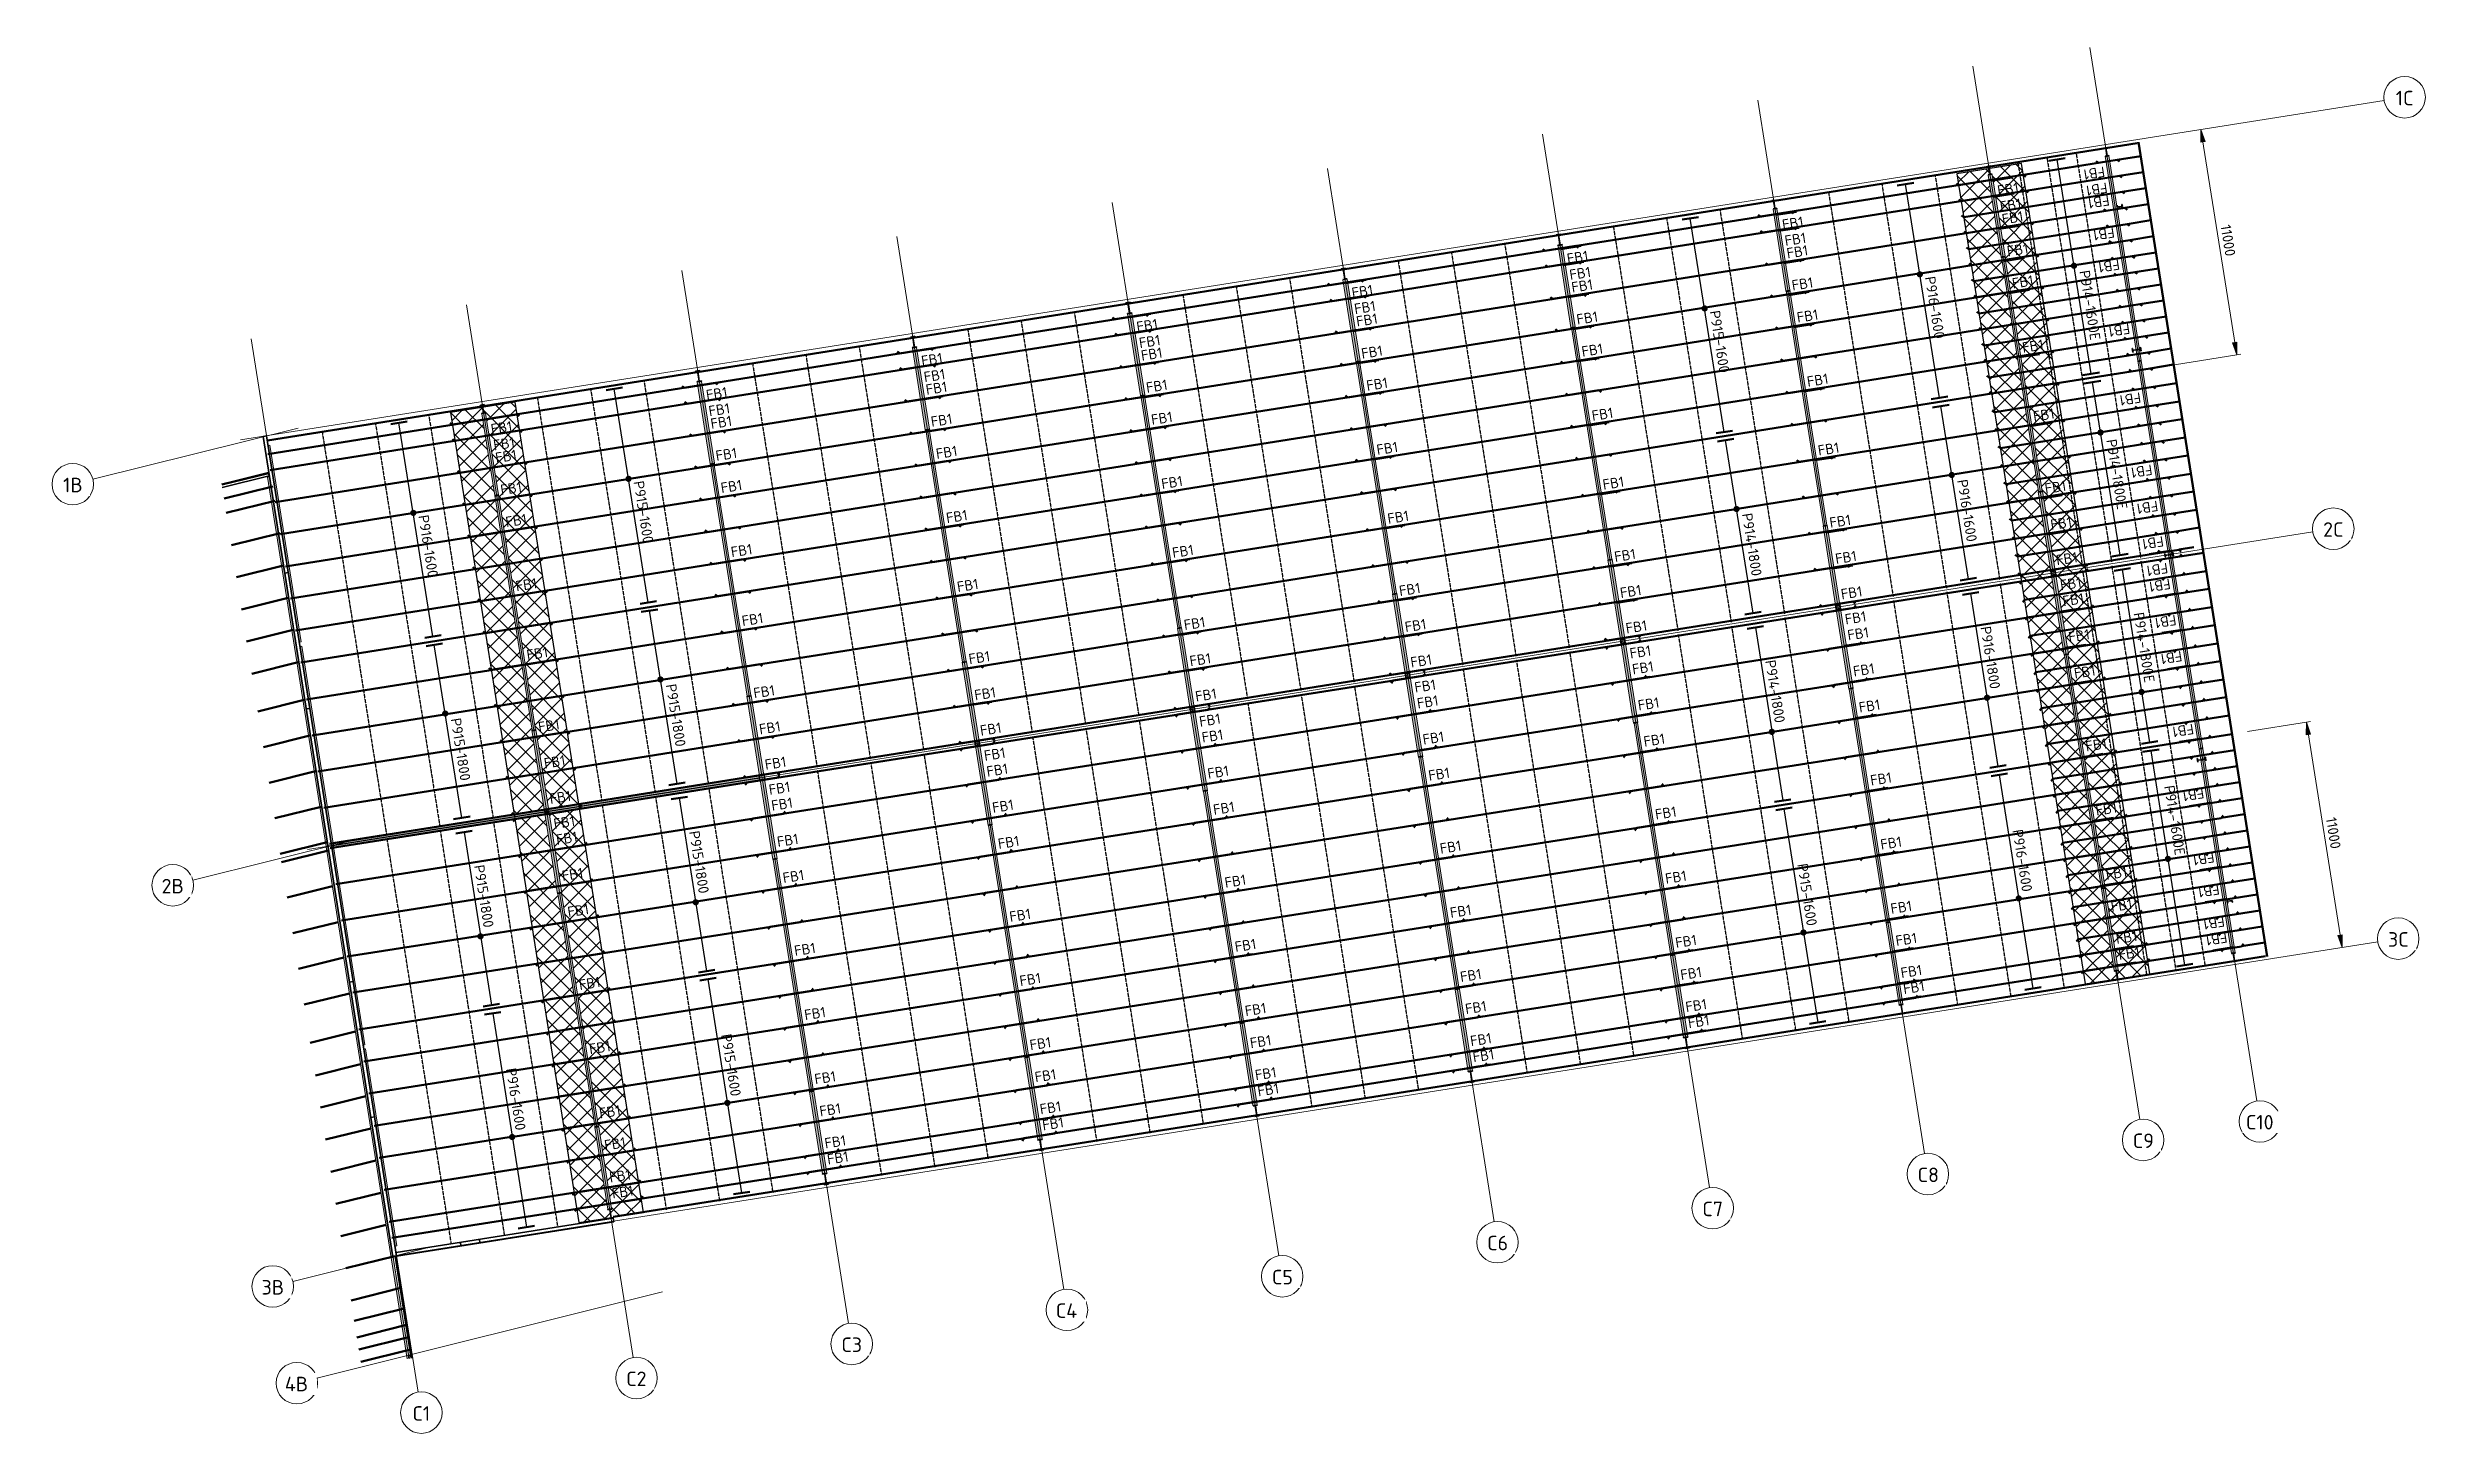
# Model space of a CAD drawing. Header units: millimetres. Extents: x 632 to 248581, y -2790 to 4057238.
# Drawn here: x 21104 to 135826, y 3990308 to 4057238 of the extents above; entities that cross this region are included whole.
import ezdxf

# ---------------------------------------------------------------- set-up
doc = ezdxf.new("R2010")
doc.units = ezdxf.units.MM
for name, pattern in [('Dash', [7, 5, -2]), ('Hidden', [4, 3, -1]), ('Hidden Half', [3, 2, -1])]:
    doc.linetypes.add(name, pattern=pattern)
for name, color, linetype, lineweight in [('A-010-D_DIM', 211, 'Continuous', 13), ('A-010-D_DIM-200', 211, 'Continuous', 13), ('A-010-M_LINE', 90, 'Continuous', 13), ('A-200-M_WALL_EXT', 113, 'Continuous', 13), ('S-280-A_STRUCT_FRAME', 2, 'Continuous', 18), ('S-280-M_COLUMN', 52, 'Continuous', 13), ('S-280-M_STRUCT_FRAME', 12, 'Continuous', 13), ('S-280-MH_COLUMN', 52, 'Hidden Half', 13), ('Z-000-T_TEXT', 131, 'Continuous', 25), ('Z-030-M_GRID', 191, 'Continuous', 13), ('Z-033_T_GRIDREF', 31, 'Continuous', 13), ('Z-060-M_DETAIL', 92, 'Continuous', 25)]:
    doc.layers.add(name, color=color, linetype=linetype, lineweight=lineweight)
doc.styles.add('ISOCPEUR_1', font='isocpeur.ttf', dxfattribs={"height": 700})
doc.styles.add('ISOCPEUR_2', font='isocpeur.ttf', dxfattribs={"height": 500})
doc.styles.add('ISOCPEUR_3', font='isocpeur.ttf', dxfattribs={"height": 2.5})
doc.dimstyles.new('2_5___Arrow___Transparent', dxfattribs={"dimscale": 304.8, "dimtxt": 497.990588, "dimasz": 1.968504, "dimexe": 0.656168, "dimexo": 1.049869, "dimgap": 0.164042, "dimtad": 1, "dimdec": 0, "dimzin": 0, "dimdsep": 46, "dimtxsty": 'ISOCPEUR_2', "dimsah": 1, "dimcen": 0.09, "dimadec": 0, "dimazin": 0, "dimtfac": 1, "dimtdec": 4, "dimtix": 1, "dimtmove": 0, "dimatfit": 3, "dimfxl": 1, "dimtvp": 1, "dimtolj": 1, "dimtzin": 0, "dimlwd": 18, "dimlwe": 18, "dimarcsym": 2})
pattern_1 = [(45, (2357652.53, 0), (-424.26407, 424.26407), []), (135, (2357652.53, 0), (-424.26407, -424.26407), [])]

msp = doc.modelspace()

# ---------------------------------------------------------------- texts
at = {"layer": 'S-280-A_STRUCT_FRAME', "lineweight": 13, "char_height": 500, "attachment_point": 1, "style": 'ISOCPEUR_2'}
for s, insert, width, rotation in [('P914-1600E', (119497.6, 4046542.5), 4168.775, 279.039724), ('P916-1600', (112051, 4046250.1), 3687.762, 279.039724), ('P915-1600', (101680.3, 4044607.5), 3687.762, 279.039724), ('P914-1800E', (120792.4, 4038403.9), 4168.775, 279.039724), ('P915-1600', (49826.7, 4036394.4), 3687.762, 279.039724), ('P916-1600', (113608.1, 4036463), 3687.762, 279.039724), ('P914-1800', (103234.2, 4034840.1), 3735.864, 279.039724), ('P916-1600', (39456, 4034751.8), 3687.762, 279.039724), ('P916-1800', (114731.1, 4029386.3), 3687.762, 278.960932), ('P914-1800E', (122110.3, 4030058.8), 4168.775, 278.960932), ('P914-1800', (104357.3, 4027763.4), 3735.864, 278.960932), ('P915-1800', (51383.8, 4026607.2), 3687.762, 279.039724), ('P915-1800', (41013.1, 4024964.6), 3687.762, 279.039724), ('P914-1600E', (123582, 4021720.3), 4168.775, 278.960932), ('P915-1800', (52506.8, 4019530.6), 3687.762, 278.960932), ('P916-1600', (116274.8, 4019597), 3687.762, 278.960932), ('P915-1800', (42136.1, 4017887.9), 3687.762, 278.960932), ('P915-1600', (105904, 4017954.4), 3687.762, 278.960932), ('P915-1600', (54050.5, 4009741.3), 3687.762, 278.960932), ('P916-1600', (43679.7, 4008098.6), 3687.762, 278.960932)]:
    msp.add_mtext(s, dxfattribs=dict(at, insert=insert, width=width, rotation=rotation))

# ---------------------------------------------------------------- blocks, each defined once
blk = doc.blocks.new('NRP_Framing-Steel-Purlin C - P946 - EC250-24-4033922-S6_011 - UPPER PURLIN PLAN - PART 3')
at = {"layer": 'S-280-M_STRUCT_FRAME', "color": 1, "lineweight": 50}
blk.add_line((-2328154, 4036176), (-2325906, 4036736), dxfattribs=at)
blk.add_line((-2328154, 4036176), (-2325906, 4036736), dxfattribs=at)
blk = doc.blocks.new('NRP_Framing-Steel-Purlin C - P946 - EC250-24-4133309-S6_011 - UPPER PURLIN PLAN - PART 3')
at = {"layer": 'S-280-M_STRUCT_FRAME', "color": 1, "lineweight": 50}
blk.add_line((-2229670, 4013451), (-2309294, 4000895), dxfattribs=at)
blk.add_line((-2229670, 4013451), (-2309294, 4000895), dxfattribs=at)
blk = doc.blocks.new('NRP_Framing-Steel-Purlin C - P946 - EC250-24-4133310-S6_011 - UPPER PURLIN PLAN - PART 3')
at = {"layer": 'S-280-M_STRUCT_FRAME', "color": 1, "lineweight": 50}
blk.add_line((-2232634, 4032672), (-2229600, 4013430), dxfattribs=at)
blk.add_line((-2232634, 4032672), (-2229600, 4013430), dxfattribs=at)
blk = doc.blocks.new('NRP_Framing-Steel-Purlin C - P946 - EC250-24-4133020-S6_011 - UPPER PURLIN PLAN - PART 3')
at = {"layer": 'S-280-M_STRUCT_FRAME', "color": 1, "lineweight": 50}
blk.add_line((-2235857, 4052639), (-2325947, 4038306), dxfattribs=at)
blk.add_line((-2235857, 4052639), (-2325947, 4038306), dxfattribs=at)
blk = doc.blocks.new('NRP_Framing-Steel-Purlin C - P946 - EC250-24-4133228-S6_011 - UPPER PURLIN PLAN - PART 3')
at = {"layer": 'S-280-M_STRUCT_FRAME', "color": 1, "lineweight": 50}
blk.add_line((-2232634, 4032673), (-2235796, 4052680), dxfattribs=at)
blk.add_line((-2232634, 4032673), (-2235796, 4052680), dxfattribs=at)
blk = doc.blocks.new('NRP_Framing-Steel-Purlin Z - P916 - EZ250-24-4044863-S6_011 - UPPER PURLIN PLAN - PART 3')
at = {"layer": 'S-280-M_STRUCT_FRAME', "color": 1, "lineweight": 50}
blk.add_line((-2327938, 4034812), (-2325590, 4035397), dxfattribs=at)
blk = doc.blocks.new('NRP_Framing-Steel-Purlin Z - P916 - EZ250-24-4104541-S6_011 - UPPER PURLIN PLAN - PART 3')
at = {"layer": 'S-280-M_STRUCT_FRAME', "color": 1, "lineweight": 50}
blk.add_line((-2328047, 4035503), (-2325699, 4036089), dxfattribs=at)
blk = doc.blocks.new('NRP_Framing-Steel-Purlin Z - P916 - EZ250-24-4044943-S6_011 - UPPER PURLIN PLAN - PART 3')
at = {"layer": 'S-280-M_STRUCT_FRAME', "color": 1, "lineweight": 50}
blk.add_line((-2327692, 4033258), (-2325343, 4033844), dxfattribs=at)
blk = doc.blocks.new('NRP_Framing-Steel-Purlin Z - P916 - EZ250-24-4044941-S6_011 - UPPER PURLIN PLAN - PART 3')
at = {"layer": 'S-280-M_STRUCT_FRAME', "color": 1, "lineweight": 50}
blk.add_line((-2327447, 4031712), (-2325182, 4032277), dxfattribs=at)
blk = doc.blocks.new('NRP_Framing-Steel-Purlin Z - P916 - EZ250-24-4044940-S6_011 - UPPER PURLIN PLAN - PART 3')
at = {"layer": 'S-280-M_STRUCT_FRAME', "color": 1, "lineweight": 50}
blk.add_line((-2327202, 4030166), (-2324962, 4030725), dxfattribs=at)
blk = doc.blocks.new('NRP_Framing-Steel-Purlin Z - P916 - EZ250-24-4044939-S6_011 - UPPER PURLIN PLAN - PART 3')
at = {"layer": 'S-280-M_STRUCT_FRAME', "color": 1, "lineweight": 50}
blk.add_line((-2326957, 4028620), (-2324717, 4029179), dxfattribs=at)
blk = doc.blocks.new('NRP_Framing-Steel-Purlin Z - P916 - EZ250-24-4044938-S6_011 - UPPER PURLIN PLAN - PART 3')
at = {"layer": 'S-280-M_STRUCT_FRAME', "color": 1, "lineweight": 50}
blk.add_line((-2326709, 4027054), (-2324469, 4027613), dxfattribs=at)
blk = doc.blocks.new('NRP_Framing-Steel-Purlin Z - P916 - EZ250-24-4051348-S6_011 - UPPER PURLIN PLAN - PART 3')
at = {"layer": 'S-280-M_STRUCT_FRAME', "color": 1, "lineweight": 50}
blk.add_line((-2326421, 4025239), (-2324181, 4025798), dxfattribs=at)
blk = doc.blocks.new('NRP_Framing-Steel-Purlin Z - P916 - EZ250-24-4051337-S6_011 - UPPER PURLIN PLAN - PART 3')
at = {"layer": 'S-280-M_STRUCT_FRAME', "color": 1, "lineweight": 50}
blk.add_line((-2326150, 4023525), (-2323910, 4024083), dxfattribs=at)
blk = doc.blocks.new('NRP_Framing-Steel-Purlin Z - P916 - EZ250-24-4051338-S6_011 - UPPER PURLIN PLAN - PART 3')
at = {"layer": 'S-280-M_STRUCT_FRAME', "color": 1, "lineweight": 50}
blk.add_line((-2325878, 4021810), (-2323638, 4022369), dxfattribs=at)
blk = doc.blocks.new('NRP_Framing-Steel-Purlin Z - P916 - EZ250-24-4051339-S6_011 - UPPER PURLIN PLAN - PART 3')
at = {"layer": 'S-280-M_STRUCT_FRAME', "color": 1, "lineweight": 50}
blk.add_line((-2325607, 4020096), (-2323367, 4020655), dxfattribs=at)
blk = doc.blocks.new('NRP_Framing-Steel-Purlin Z - P916 - EZ250-24-4045172-S6_011 - UPPER PURLIN PLAN - PART 3')
at = {"layer": 'S-280-M_STRUCT_FRAME', "color": 1, "lineweight": 50}
blk.add_line((-2325335, 4018381), (-2323071, 4018946), dxfattribs=at)
blk = doc.blocks.new('NRP_Framing-Steel-Purlin Z - P916 - EZ250-24-4046591-S6_011 - UPPER PURLIN PLAN - PART 3')
at = {"layer": 'S-280-M_STRUCT_FRAME', "color": 1, "lineweight": 50}
for p, q in [((-2232416, 4023976), (-2240047, 4022773)), ((-2232333, 4024090), (-2232416, 4023976)), ((-2240047, 4022773), (-2240130, 4022659))]:
    blk.add_line(p, q, dxfattribs=at)
blk = doc.blocks.new('NRP_Framing-Steel-Purlin Z - P916 - EZ250-24-4046592-S6_011 - UPPER PURLIN PLAN - PART 3')
at = {"layer": 'S-280-M_STRUCT_FRAME', "color": 1, "lineweight": 50}
for p, q in [((-2235236, 4041778), (-2242865, 4040565)), ((-2235122, 4041696), (-2235236, 4041778)), ((-2242865, 4040565), (-2242979, 4040647))]:
    blk.add_line(p, q, dxfattribs=at)
blk = doc.blocks.new('NRP_Framing-Steel-Purlin Z - P916 - EZ250-24-4046601-S6_011 - UPPER PURLIN PLAN - PART 3')
at = {"layer": 'S-280-M_STRUCT_FRAME', "color": 1, "lineweight": 50}
for p, q in [((-2236852, 4023378), (-2236936, 4023264)), ((-2236936, 4023264), (-2249604, 4021266)), ((-2249604, 4021266), (-2249687, 4021152))]:
    blk.add_line(p, q, dxfattribs=at)
blk = doc.blocks.new('NRP_Framing-Steel-Purlin Z - P916 - EZ250-24-4046602-S6_011 - UPPER PURLIN PLAN - PART 3')
at = {"layer": 'S-280-M_STRUCT_FRAME', "color": 1, "lineweight": 50}
for p, q in [((-2239754, 4041060), (-2252420, 4039044)), ((-2239640, 4040977), (-2239754, 4041060)), ((-2252420, 4039044), (-2252534, 4039127))]:
    blk.add_line(p, q, dxfattribs=at)
blk = doc.blocks.new('NRP_Framing-Steel-Purlin Z - P915 - EZ250-19-4046628-S6_011 - UPPER PURLIN PLAN - PART 3')
at = {"layer": 'S-280-M_STRUCT_FRAME', "color": 3, "lineweight": 50}
for p, q in [((-2248122, 4021500), (-2259976, 4019630)), ((-2248039, 4021614), (-2248122, 4021500)), ((-2259976, 4019630), (-2260059, 4019516))]:
    blk.add_line(p, q, dxfattribs=at)
blk = doc.blocks.new('NRP_Framing-Steel-Purlin Z - P915 - EZ250-19-4046629-S6_011 - UPPER PURLIN PLAN - PART 3')
at = {"layer": 'S-280-M_STRUCT_FRAME', "color": 3, "lineweight": 50}
for p, q in [((-2250939, 4039280), (-2262790, 4037395)), ((-2250824, 4039198), (-2250939, 4039280)), ((-2262790, 4037395), (-2262904, 4037477))]:
    blk.add_line(p, q, dxfattribs=at)
blk = doc.blocks.new('NRP_Framing-Steel-Purlin Z - P915 - EZ250-19-4046630-S6_011 - UPPER PURLIN PLAN - PART 3')
at = {"layer": 'S-280-M_STRUCT_FRAME', "color": 3, "lineweight": 50}
for p, q in [((-2299981, 4013322), (-2312650, 4011324)), ((-2299898, 4013436), (-2299981, 4013322)), ((-2312650, 4011324), (-2312733, 4011210))]:
    blk.add_line(p, q, dxfattribs=at)
blk = doc.blocks.new('NRP_Framing-Steel-Purlin Z - P915 - EZ250-19-4046631-S6_011 - UPPER PURLIN PLAN - PART 3')
at = {"layer": 'S-280-M_STRUCT_FRAME', "color": 3, "lineweight": 50}
for p, q in [((-2302787, 4031032), (-2315452, 4029017)), ((-2302672, 4030949), (-2302787, 4031032)), ((-2315452, 4029017), (-2315567, 4029099))]:
    blk.add_line(p, q, dxfattribs=at)
blk = doc.blocks.new('NRP_Framing-Steel-Purlin Z - P916 - EZ250-24-4046570-S6_011 - UPPER PURLIN PLAN - PART 3')
at = {"layer": 'S-280-M_STRUCT_FRAME', "color": 1, "lineweight": 50}
for p, q in [((-2309455, 4011929), (-2309538, 4011815)), ((-2309538, 4011815), (-2321553, 4009920))]:
    blk.add_line(p, q, dxfattribs=at)
blk = doc.blocks.new('NRP_Framing-Steel-Purlin Z - P916 - EZ250-24-4046571-S6_011 - UPPER PURLIN PLAN - PART 3')
at = {"layer": 'S-280-M_STRUCT_FRAME', "color": 1, "lineweight": 50}
for p, q in [((-2312341, 4029512), (-2324353, 4027601)), ((-2312227, 4029429), (-2312341, 4029512))]:
    blk.add_line(p, q, dxfattribs=at)
blk = doc.blocks.new('NRP_Framing-Steel-Purlin Z - P916 - EZ250-24-4046795-S6_011 - UPPER PURLIN PLAN - PART 3')
at = {"layer": 'S-280-M_STRUCT_FRAME', "color": 1, "lineweight": 50}
for p, q in [((-2313076, 4034150), (-2325087, 4032239)), ((-2312962, 4034067), (-2313076, 4034150))]:
    blk.add_line(p, q, dxfattribs=at)
blk = doc.blocks.new('NRP_Framing-Steel-Purlin Z - P916 - EZ250-24-V1-S6_011 - UPPER PURLIN PLAN - PART 3')
at = {"layer": 'S-280-M_STRUCT_FRAME', "color": 1, "lineweight": 50}
for p, q in [((-2246480, 4046330), (-2253400, 4045229)), ((-2240734, 4047244), (-2246196, 4046375)), ((-2240619, 4047162), (-2240734, 4047244)), ((-2253400, 4045229), (-2253514, 4045312))]:
    blk.add_line(p, q, dxfattribs=at)
blk = doc.blocks.new('NRP_Framing-Steel-Purlin Z - P915 - EZ250-19-V2-S6_011 - UPPER PURLIN PLAN - PART 3')
at = {"layer": 'S-280-M_STRUCT_FRAME', "color": 3, "lineweight": 50}
for p, q in [((-2251918, 4045465), (-2256564, 4044726)), ((-2251804, 4045382), (-2251918, 4045465)), ((-2256851, 4044680), (-2263769, 4043579)), ((-2263769, 4043579), (-2263884, 4043662))]:
    blk.add_line(p, q, dxfattribs=at)
blk = doc.blocks.new('NRP_Framing-Steel-Purlin Z - P915 - EZ250-19-V3-S6_011 - UPPER PURLIN PLAN - PART 3')
at = {"layer": 'S-280-M_STRUCT_FRAME', "color": 3, "lineweight": 50}
for p, q in [((-2303766, 4037216), (-2308408, 4036478)), ((-2303652, 4037134), (-2303766, 4037216)), ((-2308703, 4036431), (-2316432, 4035201)), ((-2316432, 4035201), (-2316546, 4035284))]:
    blk.add_line(p, q, dxfattribs=at)
blk = doc.blocks.new('NRP_Framing-Steel-Purlin Z - P916 - EZ250-24-V4-S6_011 - UPPER PURLIN PLAN - PART 3')
at = {"layer": 'S-280-M_STRUCT_FRAME', "color": 1, "lineweight": 50}
for p, q in [((-2319072, 4034781), (-2325333, 4033785)), ((-2313321, 4035696), (-2318778, 4034828)), ((-2313206, 4035614), (-2313321, 4035696))]:
    blk.add_line(p, q, dxfattribs=at)
blk = doc.blocks.new('NRP_Framing-Steel-Purlin Z - P916 - EZ250-24-4133021-S6_011 - UPPER PURLIN PLAN - PART 3')
at = {"layer": 'S-280-M_STRUCT_FRAME', "color": 1, "lineweight": 50}
for p, q in [((-2236125, 4041637), (-2236239, 4041720)), ((-2234102, 4041959), (-2235236, 4041778))]:
    blk.add_line(p, q, dxfattribs=at)
blk = doc.blocks.new('NRP_Framing-Steel-Purlin Z - P916 - EZ250-24-4133022-S6_011 - UPPER PURLIN PLAN - PART 3')
at = {"layer": 'S-280-M_STRUCT_FRAME', "color": 1, "lineweight": 50}
for p, q in [((-2236370, 4043183), (-2236484, 4043266)), ((-2234346, 4043505), (-2235481, 4043324))]:
    blk.add_line(p, q, dxfattribs=at)
blk = doc.blocks.new('NRP_Framing-Steel-Purlin Z - P916 - EZ250-24-V5-S6_011 - UPPER PURLIN PLAN - PART 3')
at = {"layer": 'S-280-M_STRUCT_FRAME', "color": 1, "lineweight": 50}
for p, q in [((-2236614, 4044729), (-2236729, 4044812)), ((-2234591, 4045051), (-2235726, 4044871))]:
    blk.add_line(p, q, dxfattribs=at)
blk = doc.blocks.new('NRP_Framing-Steel-Purlin Z - P916 - EZ250-24-4133023-S6_011 - UPPER PURLIN PLAN - PART 3')
at = {"layer": 'S-280-M_STRUCT_FRAME', "color": 1, "lineweight": 50}
for p, q in [((-2236859, 4046275), (-2236974, 4046358)), ((-2234835, 4046597), (-2235971, 4046417))]:
    blk.add_line(p, q, dxfattribs=at)
blk = doc.blocks.new('NRP_Framing-Steel-Purlin Z - P916 - EZ250-24-V6-S6_011 - UPPER PURLIN PLAN - PART 3')
at = {"layer": 'S-280-M_STRUCT_FRAME', "color": 1, "lineweight": 50}
for p, q in [((-2237104, 4047822), (-2237219, 4047904)), ((-2235080, 4048144), (-2236216, 4047963))]:
    blk.add_line(p, q, dxfattribs=at)
blk = doc.blocks.new('NRP_Framing-Steel-Purlin Z - P916 - EZ250-24-4133024-S6_011 - UPPER PURLIN PLAN - PART 3')
at = {"layer": 'S-280-M_STRUCT_FRAME', "color": 1, "lineweight": 50}
for p, q in [((-2237349, 4049368), (-2237464, 4049450)), ((-2235324, 4049690), (-2236460, 4049509))]:
    blk.add_line(p, q, dxfattribs=at)
blk = doc.blocks.new('NRP_Framing-Steel-Purlin Z - P916 - EZ250-24-V7-S6_011 - UPPER PURLIN PLAN - PART 3')
at = {"layer": 'S-280-M_STRUCT_FRAME', "color": 1, "lineweight": 50}
for p, q in [((-2237594, 4050914), (-2237708, 4050997)), ((-2235568, 4051236), (-2236705, 4051055))]:
    blk.add_line(p, q, dxfattribs=at)
blk = doc.blocks.new('NRP_Framing-Steel-Purlin Z - P916 - EZ250-24-4047314-S6_011 - UPPER PURLIN PLAN - PART 3')
at = {"layer": 'S-280-M_STRUCT_FRAME', "color": 1, "lineweight": 50}
for p, q in [((-2308721, 4007290), (-2308804, 4007176)), ((-2308804, 4007176), (-2320821, 4005281))]:
    blk.add_line(p, q, dxfattribs=at)
blk = doc.blocks.new('NRP_Framing-Steel-Purlin Z - P916 - EZ250-24-V8-S6_011 - UPPER PURLIN PLAN - PART 3')
at = {"layer": 'S-280-M_STRUCT_FRAME', "color": 1, "lineweight": 50}
for p, q in [((-2235956, 4017079), (-2241419, 4016217)), ((-2235873, 4017193), (-2235956, 4017079)), ((-2241704, 4016173), (-2248624, 4015081)), ((-2248624, 4015081), (-2248708, 4014967))]:
    blk.add_line(p, q, dxfattribs=at)
blk = doc.blocks.new('NRP_Framing-Steel-Purlin Z - P915 - EZ250-19-V9-S6_011 - UPPER PURLIN PLAN - PART 3')
at = {"layer": 'S-280-M_STRUCT_FRAME', "color": 3, "lineweight": 50}
for p, q in [((-2247143, 4015315), (-2251790, 4014582)), ((-2247059, 4015429), (-2247143, 4015315)), ((-2252077, 4014537), (-2258996, 4013446)), ((-2258996, 4013446), (-2259079, 4013332))]:
    blk.add_line(p, q, dxfattribs=at)
blk = doc.blocks.new('NRP_Framing-Steel-Purlin Z - P915 - EZ250-19-V10-S6_011 - UPPER PURLIN PLAN - PART 3')
at = {"layer": 'S-280-M_STRUCT_FRAME', "color": 3, "lineweight": 50}
for p, q in [((-2298919, 4007251), (-2299002, 4007137)), ((-2303940, 4006358), (-2311670, 4005140)), ((-2299002, 4007137), (-2303644, 4006405)), ((-2311670, 4005140), (-2311754, 4005026))]:
    blk.add_line(p, q, dxfattribs=at)
blk = doc.blocks.new('NRP_Framing-Steel-Purlin Z - P916 - EZ250-24-V11-S6_011 - UPPER PURLIN PLAN - PART 3')
at = {"layer": 'S-280-M_STRUCT_FRAME', "color": 1, "lineweight": 50}
for p, q in [((-2308559, 4005630), (-2314017, 4004769)), ((-2308475, 4005744), (-2308559, 4005630)), ((-2314311, 4004723), (-2320573, 4003736))]:
    blk.add_line(p, q, dxfattribs=at)
blk = doc.blocks.new('NRP_Framing-Steel-Purlin Z - P916 - EZ250-24-4133207-S6_011 - UPPER PURLIN PLAN - PART 3')
at = {"layer": 'S-280-M_STRUCT_FRAME', "color": 1, "lineweight": 50}
for p, q in [((-2233305, 4023836), (-2233389, 4023722)), ((-2231291, 4024154), (-2232416, 4023976))]:
    blk.add_line(p, q, dxfattribs=at)
blk = doc.blocks.new('NRP_Framing-Steel-Purlin Z - P916 - EZ250-24-4133208-S6_011 - UPPER PURLIN PLAN - PART 3')
at = {"layer": 'S-280-M_STRUCT_FRAME', "color": 1, "lineweight": 50}
for p, q in [((-2233060, 4022290), (-2233144, 4022176)), ((-2231047, 4022607), (-2232171, 4022430))]:
    blk.add_line(p, q, dxfattribs=at)
blk = doc.blocks.new('NRP_Framing-Steel-Purlin Z - P916 - EZ250-24-4133209-S6_011 - UPPER PURLIN PLAN - PART 3')
at = {"layer": 'S-280-M_STRUCT_FRAME', "color": 1, "lineweight": 50}
for p, q in [((-2230803, 4021061), (-2231927, 4020884)), ((-2232816, 4020744), (-2232899, 4020630))]:
    blk.add_line(p, q, dxfattribs=at)
blk = doc.blocks.new('NRP_Framing-Steel-Purlin Z - P916 - EZ250-24-4133210-S6_011 - UPPER PURLIN PLAN - PART 3')
at = {"layer": 'S-280-M_STRUCT_FRAME', "color": 1, "lineweight": 50}
for p, q in [((-2232571, 4019198), (-2232654, 4019084)), ((-2230560, 4019515), (-2231682, 4019338))]:
    blk.add_line(p, q, dxfattribs=at)
blk = doc.blocks.new('NRP_Framing-Steel-Purlin Z - P916 - EZ250-24-4133211-S6_011 - UPPER PURLIN PLAN - PART 3')
at = {"layer": 'S-280-M_STRUCT_FRAME', "color": 1, "lineweight": 50}
for p, q in [((-2232326, 4017651), (-2232409, 4017537)), ((-2230316, 4017968), (-2231437, 4017792))]:
    blk.add_line(p, q, dxfattribs=at)
blk = doc.blocks.new('NRP_Framing-Steel-Purlin Z - P916 - EZ250-24-4133212-S6_011 - UPPER PURLIN PLAN - PART 3')
at = {"layer": 'S-280-M_STRUCT_FRAME', "color": 1, "lineweight": 50}
for p, q in [((-2232081, 4016105), (-2232164, 4015991)), ((-2230072, 4016422), (-2231192, 4016245))]:
    blk.add_line(p, q, dxfattribs=at)
blk = doc.blocks.new('NRP_Framing-Steel-Purlin Z - P916 - EZ250-24-4133213-S6_011 - UPPER PURLIN PLAN - PART 3')
at = {"layer": 'S-280-M_STRUCT_FRAME', "color": 1, "lineweight": 50}
for p, q in [((-2231836, 4014559), (-2231919, 4014445)), ((-2229828, 4014876), (-2230947, 4014699))]:
    blk.add_line(p, q, dxfattribs=at)
blk = doc.blocks.new('NRP_Framing-Steel-Purlin Z - P914 - EZ250-15-4047701-S6_011 - UPPER PURLIN PLAN - PART 3')
at = {"layer": 'S-280-M_STRUCT_FRAME', "color": 150, "lineweight": 50}
for p, q in [((-2249506, 4030235), (-2261359, 4028366)), ((-2249423, 4030349), (-2249506, 4030235)), ((-2261359, 4028366), (-2261443, 4028252))]:
    blk.add_line(p, q, dxfattribs=at)
blk = doc.blocks.new('NRP_Framing-Steel-Purlin Z - P915 - EZ250-19-4047691-S6_011 - UPPER PURLIN PLAN - PART 3')
at = {"layer": 'S-280-M_STRUCT_FRAME', "color": 3, "lineweight": 50}
for p, q in [((-2310922, 4020550), (-2322936, 4018656)), ((-2310839, 4020664), (-2310922, 4020550))]:
    blk.add_line(p, q, dxfattribs=at)
blk = doc.blocks.new('NRP_Framing-Steel-Purlin Z - P916 - EZ250-24-4133099-S6_011 - UPPER PURLIN PLAN - PART 3')
at = {"layer": 'S-280-M_STRUCT_FRAME', "color": 1, "lineweight": 50}
for p, q in [((-2234689, 4032572), (-2234772, 4032458)), ((-2232645, 4032894), (-2233800, 4032712))]:
    blk.add_line(p, q, dxfattribs=at)
blk = doc.blocks.new('NRP_Framing-Steel-Purlin Z - P914 - EZ250-15-4047702-S6_011 - UPPER PURLIN PLAN - PART 3')
at = {"layer": 'S-280-M_STRUCT_FRAME', "color": 150, "lineweight": 50}
for p, q in [((-2249555, 4030544), (-2261406, 4028659)), ((-2249440, 4030462), (-2249555, 4030544)), ((-2261406, 4028659), (-2261520, 4028742))]:
    blk.add_line(p, q, dxfattribs=at)
blk = doc.blocks.new('NRP_Framing-Steel-Purlin Z - P915 - EZ250-19-4047692-S6_011 - UPPER PURLIN PLAN - PART 3')
at = {"layer": 'S-280-M_STRUCT_FRAME', "color": 3, "lineweight": 50}
for p, q in [((-2310958, 4020776), (-2322969, 4018865)), ((-2310844, 4020693), (-2310958, 4020776))]:
    blk.add_line(p, q, dxfattribs=at)
blk = doc.blocks.new('NRP_Framing-Steel-Purlin Z - P916 - EZ250-24-4133002-S6_011 - UPPER PURLIN PLAN - PART 3')
at = {"layer": 'S-280-M_STRUCT_FRAME', "color": 1, "lineweight": 50}
for p, q in [((-2234741, 4032901), (-2234856, 4032984)), ((-2233126, 4033158), (-2233852, 4033043))]:
    blk.add_line(p, q, dxfattribs=at)
blk = doc.blocks.new('NRP_Framing-Steel-Purlin Z - P915 - EZ250-19-4047824-S6_011 - UPPER PURLIN PLAN - PART 3')
at = {"layer": 'S-280-M_STRUCT_FRAME', "color": 3, "lineweight": 50}
for p, q in [((-2310646, 4018810), (-2322661, 4016915)), ((-2310563, 4018924), (-2310646, 4018810))]:
    blk.add_line(p, q, dxfattribs=at)
blk = doc.blocks.new('NRP_Framing-Steel-Purlin Z - P916 - EZ250-24-4133214-S6_011 - UPPER PURLIN PLAN - PART 3')
at = {"layer": 'S-280-M_STRUCT_FRAME', "color": 1, "lineweight": 50}
for p, q in [((-2234413, 4030831), (-2234497, 4030717)), ((-2232394, 4031150), (-2233524, 4030971))]:
    blk.add_line(p, q, dxfattribs=at)
blk = doc.blocks.new('NRP_Framing-Steel-Purlin Z - P916 - EZ250-24-4133215-S6_011 - UPPER PURLIN PLAN - PART 3')
at = {"layer": 'S-280-M_STRUCT_FRAME', "color": 1, "lineweight": 50}
for p, q in [((-2234138, 4029091), (-2234221, 4028977)), ((-2232120, 4029409), (-2233249, 4029231))]:
    blk.add_line(p, q, dxfattribs=at)
blk = doc.blocks.new('NRP_Framing-Steel-Purlin Z - P916 - EZ250-24-V12-S6_011 - UPPER PURLIN PLAN - PART 3')
at = {"layer": 'S-280-M_STRUCT_FRAME', "color": 1, "lineweight": 50}
for p, q in [((-2237492, 4026778), (-2242944, 4025918)), ((-2237409, 4026892), (-2237492, 4026778)), ((-2243238, 4025872), (-2250161, 4024780)), ((-2250161, 4024780), (-2250244, 4024666))]:
    blk.add_line(p, q, dxfattribs=at)
blk = doc.blocks.new('NRP_Framing-Steel-Purlin Z - P914 - EZ250-15-V13-S6_011 - UPPER PURLIN PLAN - PART 3')
at = {"layer": 'S-280-M_STRUCT_FRAME', "color": 150, "lineweight": 50}
for p, q in [((-2248679, 4025014), (-2253315, 4024282)), ((-2248596, 4025128), (-2248679, 4025014)), ((-2253610, 4024236), (-2260532, 4023144)), ((-2260532, 4023144), (-2260616, 4023030))]:
    blk.add_line(p, q, dxfattribs=at)
blk = doc.blocks.new('NRP_Framing-Steel-Purlin Z - P915 - EZ250-19-V14-S6_011 - UPPER PURLIN PLAN - PART 3')
at = {"layer": 'S-280-M_STRUCT_FRAME', "color": 3, "lineweight": 50}
for p, q in [((-2300538, 4016836), (-2305178, 4016104)), ((-2300455, 4016950), (-2300538, 4016836)), ((-2305466, 4016059), (-2313207, 4014838)), ((-2313207, 4014838), (-2313290, 4014724))]:
    blk.add_line(p, q, dxfattribs=at)
blk = doc.blocks.new('NRP_Framing-Steel-Purlin Z - P915 - EZ250-19-V15-S6_011 - UPPER PURLIN PLAN - PART 3')
at = {"layer": 'S-280-M_STRUCT_FRAME', "color": 3, "lineweight": 50}
for p, q in [((-2310095, 4015329), (-2315551, 4014469)), ((-2310011, 4015443), (-2310095, 4015329)), ((-2315837, 4014423), (-2322109, 4013434))]:
    blk.add_line(p, q, dxfattribs=at)
blk = doc.blocks.new('NRP_Framing-Steel-Purlin Z - P916 - EZ250-24-4133216-S6_011 - UPPER PURLIN PLAN - PART 3')
at = {"layer": 'S-280-M_STRUCT_FRAME', "color": 1, "lineweight": 50}
for p, q in [((-2233862, 4027350), (-2233945, 4027236)), ((-2231845, 4027668), (-2232973, 4027490))]:
    blk.add_line(p, q, dxfattribs=at)
blk = doc.blocks.new('NRP_Framing-Steel-Purlin Z - P915 - EZ250-19-4047861-S6_011 - UPPER PURLIN PLAN - PART 3')
at = {"layer": 'S-280-M_STRUCT_FRAME', "color": 3, "lineweight": 50}
for p, q in [((-2309819, 4013588), (-2321838, 4011693)), ((-2309736, 4013702), (-2309819, 4013588))]:
    blk.add_line(p, q, dxfattribs=at)
blk = doc.blocks.new('NRP_Framing-Steel-Purlin Z - P916 - EZ250-24-4133217-S6_011 - UPPER PURLIN PLAN - PART 3')
at = {"layer": 'S-280-M_STRUCT_FRAME', "color": 1, "lineweight": 50}
for p, q in [((-2233586, 4025610), (-2233669, 4025496)), ((-2231571, 4025927), (-2232697, 4025750))]:
    blk.add_line(p, q, dxfattribs=at)
blk = doc.blocks.new('NRP_Framing-Steel-Purlin Z - P915 - EZ250-19-4048004-S6_011 - UPPER PURLIN PLAN - PART 3')
at = {"layer": 'S-280-M_STRUCT_FRAME', "color": 3, "lineweight": 50}
for p, q in [((-2311233, 4022517), (-2323245, 4020605)), ((-2311119, 4022434), (-2311233, 4022517))]:
    blk.add_line(p, q, dxfattribs=at)
blk = doc.blocks.new('NRP_Framing-Steel-Purlin Z - P916 - EZ250-24-4133025-S6_011 - UPPER PURLIN PLAN - PART 3')
at = {"layer": 'S-280-M_STRUCT_FRAME', "color": 1, "lineweight": 50}
for p, q in [((-2232996, 4034963), (-2234128, 4034783)), ((-2235017, 4034642), (-2235131, 4034724))]:
    blk.add_line(p, q, dxfattribs=at)
blk = doc.blocks.new('NRP_Framing-Steel-Purlin Z - P916 - EZ250-24-V16-S6_011 - UPPER PURLIN PLAN - PART 3')
at = {"layer": 'S-280-M_STRUCT_FRAME', "color": 1, "lineweight": 50}
for p, q in [((-2235292, 4036382), (-2235407, 4036465)), ((-2233272, 4036704), (-2234404, 4036524))]:
    blk.add_line(p, q, dxfattribs=at)
blk = doc.blocks.new('NRP_Framing-Steel-Purlin Z - P916 - EZ250-24-V17-S6_011 - UPPER PURLIN PLAN - PART 3')
at = {"layer": 'S-280-M_STRUCT_FRAME', "color": 1, "lineweight": 50}
for p, q in [((-2239198, 4037546), (-2244649, 4036678)), ((-2239083, 4037463), (-2239198, 4037546)), ((-2244942, 4036632), (-2251863, 4035530)), ((-2251863, 4035530), (-2251978, 4035613))]:
    blk.add_line(p, q, dxfattribs=at)
blk = doc.blocks.new('NRP_Framing-Steel-Purlin Z - P914 - EZ250-15-V18-S6_011 - UPPER PURLIN PLAN - PART 3')
at = {"layer": 'S-280-M_STRUCT_FRAME', "color": 150, "lineweight": 50}
for p, q in [((-2255312, 4034982), (-2262233, 4033881)), ((-2250382, 4035766), (-2255017, 4035029)), ((-2250268, 4035684), (-2250382, 4035766)), ((-2262233, 4033881), (-2262347, 4033963))]:
    blk.add_line(p, q, dxfattribs=at)
blk = doc.blocks.new('NRP_Framing-Steel-Purlin Z - P915 - EZ250-19-V19-S6_011 - UPPER PURLIN PLAN - PART 3')
at = {"layer": 'S-280-M_STRUCT_FRAME', "color": 3, "lineweight": 50}
for p, q in [((-2302230, 4027518), (-2306869, 4026780)), ((-2302116, 4027435), (-2302230, 4027518)), ((-2307157, 4026734), (-2314896, 4025503)), ((-2314896, 4025503), (-2315010, 4025585))]:
    blk.add_line(p, q, dxfattribs=at)
blk = doc.blocks.new('NRP_Framing-Steel-Purlin Z - P915 - EZ250-19-V20-S6_011 - UPPER PURLIN PLAN - PART 3')
at = {"layer": 'S-280-M_STRUCT_FRAME', "color": 3, "lineweight": 50}
for p, q in [((-2311785, 4025998), (-2317239, 4025130)), ((-2311670, 4025915), (-2311785, 4025998)), ((-2317526, 4025084), (-2323796, 4024087))]:
    blk.add_line(p, q, dxfattribs=at)
blk = doc.blocks.new('NRP_Framing-Steel-Purlin Z - P916 - EZ250-24-4133026-S6_011 - UPPER PURLIN PLAN - PART 3')
at = {"layer": 'S-280-M_STRUCT_FRAME', "color": 1, "lineweight": 50}
for p, q in [((-2233547, 4038444), (-2234679, 4038264)), ((-2235568, 4038123), (-2235683, 4038206))]:
    blk.add_line(p, q, dxfattribs=at)
blk = doc.blocks.new('NRP_Framing-Steel-Purlin Z - P916 - EZ250-24-V21-S6_011 - UPPER PURLIN PLAN - PART 3')
at = {"layer": 'S-280-M_STRUCT_FRAME', "color": 1, "lineweight": 50}
for p, q in [((-2235844, 4039863), (-2235958, 4039946)), ((-2233822, 4040185), (-2234955, 4040005))]:
    blk.add_line(p, q, dxfattribs=at)
blk = doc.blocks.new('NRP_Framing-Steel-Purlin Z - P914 - EZ250-15-4048624-S6_011 - UPPER PURLIN PLAN - PART 3')
at = {"layer": 'S-280-M_STRUCT_FRAME', "color": 150, "lineweight": 50}
for p, q in [((-2232211, 4023317), (-2232294, 4023203)), ((-2232294, 4023203), (-2239925, 4022000)), ((-2239925, 4022000), (-2240008, 4021886))]:
    blk.add_line(p, q, dxfattribs=at)
blk = doc.blocks.new('NRP_Framing-Steel-Purlin Z - P914 - EZ250-15-V22-S6_011 - UPPER PURLIN PLAN - PART 3')
at = {"layer": 'S-280-M_STRUCT_FRAME', "color": 150, "lineweight": 50}
for p, q in [((-2234521, 4018098), (-2239190, 4017361)), ((-2231559, 4018565), (-2234229, 4018144)), ((-2231476, 4018679), (-2231559, 4018565)), ((-2239190, 4017361), (-2239273, 4017247))]:
    blk.add_line(p, q, dxfattribs=at)
blk = doc.blocks.new('NRP_Framing-Steel-Purlin Z - P914 - EZ250-15-4133218-S6_011 - UPPER PURLIN PLAN - PART 3')
at = {"layer": 'S-280-M_STRUCT_FRAME', "color": 150, "lineweight": 50}
for p, q in [((-2231169, 4023381), (-2232294, 4023203)), ((-2233183, 4023063), (-2233266, 4022949))]:
    blk.add_line(p, q, dxfattribs=at)
blk = doc.blocks.new('NRP_Framing-Steel-Purlin Z - P914 - EZ250-15-4133219-S6_011 - UPPER PURLIN PLAN - PART 3')
at = {"layer": 'S-280-M_STRUCT_FRAME', "color": 150, "lineweight": 50}
for p, q in [((-2232938, 4021517), (-2233021, 4021403)), ((-2230926, 4021834), (-2232049, 4021657))]:
    blk.add_line(p, q, dxfattribs=at)
blk = doc.blocks.new('NRP_Framing-Steel-Purlin Z - P914 - EZ250-15-4133220-S6_011 - UPPER PURLIN PLAN - PART 3')
at = {"layer": 'S-280-M_STRUCT_FRAME', "color": 150, "lineweight": 50}
for p, q in [((-2232693, 4019971), (-2232776, 4019857)), ((-2230682, 4020288), (-2231804, 4020111))]:
    blk.add_line(p, q, dxfattribs=at)
blk = doc.blocks.new('NRP_Framing-Steel-Purlin Z - P914 - EZ250-15-4133221-S6_011 - UPPER PURLIN PLAN - PART 3')
at = {"layer": 'S-280-M_STRUCT_FRAME', "color": 150, "lineweight": 50}
for p, q in [((-2230438, 4018742), (-2231559, 4018565)), ((-2232448, 4018425), (-2232531, 4018311))]:
    blk.add_line(p, q, dxfattribs=at)
blk = doc.blocks.new('NRP_Framing-Steel-Purlin Z - P914 - EZ250-15-4133222-S6_011 - UPPER PURLIN PLAN - PART 3')
at = {"layer": 'S-280-M_STRUCT_FRAME', "color": 150, "lineweight": 50}
for p, q in [((-2232203, 4016878), (-2232286, 4016764)), ((-2230194, 4017195), (-2231314, 4017019))]:
    blk.add_line(p, q, dxfattribs=at)
blk = doc.blocks.new('NRP_Framing-Steel-Purlin Z - P914 - EZ250-15-4133223-S6_011 - UPPER PURLIN PLAN - PART 3')
at = {"layer": 'S-280-M_STRUCT_FRAME', "color": 150, "lineweight": 50}
for p, q in [((-2231958, 4015332), (-2232042, 4015218)), ((-2229950, 4015649), (-2231069, 4015472))]:
    blk.add_line(p, q, dxfattribs=at)
blk = doc.blocks.new('NRP_Framing-Steel-Purlin Z - P916 - EZ250-24-4133224-S6_011 - UPPER PURLIN PLAN - PART 3')
at = {"layer": 'S-280-M_STRUCT_FRAME', "color": 1, "lineweight": 50}
for p, q in [((-2231713, 4013786), (-2231797, 4013672)), ((-2229706, 4014103), (-2230824, 4013926))]:
    blk.add_line(p, q, dxfattribs=at)
blk = doc.blocks.new('NRP_Framing-Steel-Purlin Z - P914 - EZ250-15-4048752-S6_011 - UPPER PURLIN PLAN - PART 3')
at = {"layer": 'S-280-M_STRUCT_FRAME', "color": 150, "lineweight": 50}
for p, q in [((-2235358, 4042551), (-2242988, 4041338)), ((-2235244, 4042469), (-2235358, 4042551)), ((-2242988, 4041338), (-2243102, 4041420))]:
    blk.add_line(p, q, dxfattribs=at)
blk = doc.blocks.new('NRP_Framing-Steel-Purlin Z - P914 - EZ250-15-V23-S6_011 - UPPER PURLIN PLAN - PART 3')
at = {"layer": 'S-280-M_STRUCT_FRAME', "color": 150, "lineweight": 50}
for p, q in [((-2239054, 4046719), (-2243722, 4045976)), ((-2236093, 4047190), (-2238762, 4046765)), ((-2235979, 4047107), (-2236093, 4047190)), ((-2243722, 4045976), (-2243837, 4046059))]:
    blk.add_line(p, q, dxfattribs=at)
blk = doc.blocks.new('NRP_Framing-Steel-Purlin Z - P914 - EZ250-15-4133027-S6_011 - UPPER PURLIN PLAN - PART 3')
at = {"layer": 'S-280-M_STRUCT_FRAME', "color": 150, "lineweight": 50}
for p, q in [((-2236247, 4042410), (-2236361, 4042493)), ((-2234224, 4042732), (-2235358, 4042551))]:
    blk.add_line(p, q, dxfattribs=at)
blk = doc.blocks.new('NRP_Framing-Steel-Purlin Z - P914 - EZ250-15-4133028-S6_011 - UPPER PURLIN PLAN - PART 3')
at = {"layer": 'S-280-M_STRUCT_FRAME', "color": 150, "lineweight": 50}
for p, q in [((-2236492, 4043956), (-2236606, 4044039)), ((-2234469, 4044278), (-2235603, 4044098))]:
    blk.add_line(p, q, dxfattribs=at)
blk = doc.blocks.new('NRP_Framing-Steel-Purlin Z - P914 - EZ250-15-V24-S6_011 - UPPER PURLIN PLAN - PART 3')
at = {"layer": 'S-280-M_STRUCT_FRAME', "color": 150, "lineweight": 50}
for p, q in [((-2236737, 4045502), (-2236851, 4045585)), ((-2234713, 4045824), (-2235848, 4045644))]:
    blk.add_line(p, q, dxfattribs=at)
blk = doc.blocks.new('NRP_Framing-Steel-Purlin Z - P914 - EZ250-15-4133029-S6_011 - UPPER PURLIN PLAN - PART 3')
at = {"layer": 'S-280-M_STRUCT_FRAME', "color": 150, "lineweight": 50}
for p, q in [((-2236982, 4047048), (-2237096, 4047131)), ((-2234957, 4047371), (-2236093, 4047190))]:
    blk.add_line(p, q, dxfattribs=at)
blk = doc.blocks.new('NRP_Framing-Steel-Purlin Z - P914 - EZ250-15-4133030-S6_011 - UPPER PURLIN PLAN - PART 3')
at = {"layer": 'S-280-M_STRUCT_FRAME', "color": 150, "lineweight": 50}
for p, q in [((-2237227, 4048595), (-2237341, 4048677)), ((-2235201, 4048917), (-2236338, 4048736))]:
    blk.add_line(p, q, dxfattribs=at)
blk = doc.blocks.new('NRP_Framing-Steel-Purlin Z - P914 - EZ250-15-V25-S6_011 - UPPER PURLIN PLAN - PART 3')
at = {"layer": 'S-280-M_STRUCT_FRAME', "color": 150, "lineweight": 50}
for p, q in [((-2237472, 4050141), (-2237586, 4050224)), ((-2235446, 4050463), (-2236583, 4050282))]:
    blk.add_line(p, q, dxfattribs=at)
blk = doc.blocks.new('NRP_Framing-Steel-Purlin Z - P914 - EZ250-15-4133238-S6_011 - UPPER PURLIN PLAN - PART 3')
at = {"layer": 'S-280-M_STRUCT_FRAME', "color": 150, "lineweight": 50}
for p, q in [((-2234549, 4031688), (-2234633, 4031575)), ((-2232529, 4032007), (-2233660, 4031829))]:
    blk.add_line(p, q, dxfattribs=at)
blk = doc.blocks.new('NRP_Framing-Steel-Purlin Z - P914 - EZ250-15-4133236-S6_011 - UPPER PURLIN PLAN - PART 3')
at = {"layer": 'S-280-M_STRUCT_FRAME', "color": 150, "lineweight": 50}
for p, q in [((-2232255, 4030266), (-2233384, 4030088)), ((-2234273, 4029948), (-2234356, 4029834))]:
    blk.add_line(p, q, dxfattribs=at)
blk = doc.blocks.new('NRP_Framing-Steel-Purlin Z - P914 - EZ250-15-4133234-S6_011 - UPPER PURLIN PLAN - PART 3')
at = {"layer": 'S-280-M_STRUCT_FRAME', "color": 150, "lineweight": 50}
for p, q in [((-2233998, 4028207), (-2234081, 4028093)), ((-2231981, 4028525), (-2233109, 4028348))]:
    blk.add_line(p, q, dxfattribs=at)
blk = doc.blocks.new('NRP_Framing-Steel-Purlin Z - P914 - EZ250-15-V26-S6_011 - UPPER PURLIN PLAN - PART 3')
at = {"layer": 'S-280-M_STRUCT_FRAME', "color": 150, "lineweight": 50}
for p, q in [((-2235789, 4026141), (-2240464, 4025404)), ((-2232833, 4026607), (-2235497, 4026187)), ((-2232750, 4026721), (-2232833, 4026607)), ((-2240464, 4025404), (-2240547, 4025290))]:
    blk.add_line(p, q, dxfattribs=at)
blk = doc.blocks.new('NRP_Framing-Steel-Purlin Z - P914 - EZ250-15-4133232-S6_011 - UPPER PURLIN PLAN - PART 3')
at = {"layer": 'S-280-M_STRUCT_FRAME', "color": 150, "lineweight": 50}
for p, q in [((-2231706, 4026785), (-2232833, 4026607)), ((-2233722, 4026467), (-2233805, 4026353))]:
    blk.add_line(p, q, dxfattribs=at)
blk = doc.blocks.new('NRP_Framing-Steel-Purlin Z - P914 - EZ250-15-4133230-S6_011 - UPPER PURLIN PLAN - PART 3')
at = {"layer": 'S-280-M_STRUCT_FRAME', "color": 150, "lineweight": 50}
for p, q in [((-2233446, 4024726), (-2233530, 4024612)), ((-2231431, 4025044), (-2232557, 4024866))]:
    blk.add_line(p, q, dxfattribs=at)
blk = doc.blocks.new('NRP_Framing-Steel-Purlin Z - P914 - EZ250-15-4133240-S6_011 - UPPER PURLIN PLAN - PART 3')
at = {"layer": 'S-280-M_STRUCT_FRAME', "color": 150, "lineweight": 50}
for p, q in [((-2234881, 4033785), (-2234995, 4033867)), ((-2232861, 4034106), (-2233992, 4033926))]:
    blk.add_line(p, q, dxfattribs=at)
blk = doc.blocks.new('NRP_Framing-Steel-Purlin Z - P914 - EZ250-15-4133242-S6_011 - UPPER PURLIN PLAN - PART 3')
at = {"layer": 'S-280-M_STRUCT_FRAME', "color": 150, "lineweight": 50}
for p, q in [((-2235157, 4035525), (-2235271, 4035608)), ((-2233136, 4035847), (-2234268, 4035666))]:
    blk.add_line(p, q, dxfattribs=at)
blk = doc.blocks.new('NRP_Framing-Steel-Purlin Z - P914 - EZ250-15-4133244-S6_011 - UPPER PURLIN PLAN - PART 3')
at = {"layer": 'S-280-M_STRUCT_FRAME', "color": 150, "lineweight": 50}
for p, q in [((-2235433, 4037266), (-2235547, 4037348)), ((-2233411, 4037587), (-2234544, 4037407))]:
    blk.add_line(p, q, dxfattribs=at)
blk = doc.blocks.new('NRP_Framing-Steel-Purlin Z - P914 - EZ250-15-V27-S6_011 - UPPER PURLIN PLAN - PART 3')
at = {"layer": 'S-280-M_STRUCT_FRAME', "color": 150, "lineweight": 50}
for p, q in [((-2237775, 4038677), (-2242448, 4037934)), ((-2234819, 4039148), (-2237482, 4038724)), ((-2234705, 4039065), (-2234819, 4039148)), ((-2242448, 4037934), (-2242563, 4038017))]:
    blk.add_line(p, q, dxfattribs=at)
blk = doc.blocks.new('NRP_Framing-Steel-Purlin Z - P914 - EZ250-15-V28-S6_011 - UPPER PURLIN PLAN - PART 3')
at = {"layer": 'S-280-M_STRUCT_FRAME', "color": 150, "lineweight": 50}
for p, q in [((-2235708, 4039006), (-2235822, 4039089)), ((-2233686, 4039328), (-2234819, 4039148))]:
    blk.add_line(p, q, dxfattribs=at)
blk = doc.blocks.new('NRP_Framing-Steel-Purlin Z - P914 - EZ250-15-V29-S6_011 - UPPER PURLIN PLAN - PART 3')
at = {"layer": 'S-280-M_STRUCT_FRAME', "color": 150, "lineweight": 50}
for p, q in [((-2235984, 4040747), (-2236098, 4040829)), ((-2233961, 4041069), (-2235095, 4040888))]:
    blk.add_line(p, q, dxfattribs=at)
blk = doc.blocks.new('NRP_Framing-Steel-Purlin C - P946 - EC250-24-4049987-S6_011 - UPPER PURLIN PLAN - PART 3')
at = {"layer": 'S-280-M_STRUCT_FRAME', "color": 1, "lineweight": 50}
blk.add_line((-2319786, 3998987), (-2319008, 3994074), dxfattribs=at)
blk.add_line((-2319786, 3998987), (-2319008, 3994074), dxfattribs=at)
blk = doc.blocks.new('NRP_Framing-Steel-Purlin C - P946 - EC250-24-4050855-S6_011 - UPPER PURLIN PLAN - PART 3')
at = {"layer": 'S-280-M_STRUCT_FRAME', "color": 1, "lineweight": 50}
blk.add_line((-2319125, 3994475), (-2321457, 3993894), dxfattribs=at)
blk.add_line((-2319125, 3994475), (-2321457, 3993894), dxfattribs=at)
blk = doc.blocks.new('NRP_Framing-Steel-Purlin C - P946 - EC250-24-4050856-S6_011 - UPPER PURLIN PLAN - PART 3')
at = {"layer": 'S-280-M_STRUCT_FRAME', "color": 1, "lineweight": 50}
blk.add_line((-2319219, 3995069), (-2321551, 3994488), dxfattribs=at)
blk.add_line((-2319219, 3995069), (-2321551, 3994488), dxfattribs=at)
blk = doc.blocks.new('NRP_Framing-Steel-Purlin C - P946 - EC250-24-4050854-S6_011 - UPPER PURLIN PLAN - PART 3')
at = {"layer": 'S-280-M_STRUCT_FRAME', "color": 1, "lineweight": 50}
blk.add_line((-2319313, 3995663), (-2321645, 3995082), dxfattribs=at)
blk.add_line((-2319313, 3995663), (-2321645, 3995082), dxfattribs=at)
blk = doc.blocks.new('NRP_Framing-Steel-Purlin Z - P916 - EZ250-24-4062104-S6_011 - UPPER PURLIN PLAN - PART 3')
at = {"layer": 'S-280-M_STRUCT_FRAME', "color": 1, "lineweight": 50}
blk.add_line((-2321715, 4009819), (-2323893, 4009276), dxfattribs=at)
blk = doc.blocks.new('NRP_Framing-Steel-Purlin Z - P916 - EZ250-24-4062105-S6_011 - UPPER PURLIN PLAN - PART 3')
at = {"layer": 'S-280-M_STRUCT_FRAME', "color": 1, "lineweight": 50}
blk.add_line((-2322007, 4011660), (-2324185, 4011117), dxfattribs=at)
blk = doc.blocks.new('NRP_Framing-Steel-Purlin Z - P916 - EZ250-24-4062106-S6_011 - UPPER PURLIN PLAN - PART 3')
at = {"layer": 'S-280-M_STRUCT_FRAME', "color": 1, "lineweight": 50}
blk.add_line((-2322279, 4013383), (-2324457, 4012840), dxfattribs=at)
blk = doc.blocks.new('NRP_Framing-Steel-Purlin Z - P916 - EZ250-24-4062107-S6_011 - UPPER PURLIN PLAN - PART 3')
at = {"layer": 'S-280-M_STRUCT_FRAME', "color": 1, "lineweight": 50}
blk.add_line((-2322551, 4015096), (-2324729, 4014553), dxfattribs=at)
blk = doc.blocks.new('NRP_Framing-Steel-Purlin Z - P916 - EZ250-24-4062108-S6_011 - UPPER PURLIN PLAN - PART 3')
at = {"layer": 'S-280-M_STRUCT_FRAME', "color": 1, "lineweight": 50}
blk.add_line((-2322823, 4016819), (-2325002, 4016276), dxfattribs=at)
blk = doc.blocks.new('NRP_Framing-Steel-Purlin Z - P916 - EZ250-24-4052267-S6_011 - UPPER PURLIN PLAN - PART 3')
at = {"layer": 'S-280-M_STRUCT_FRAME', "color": 1, "lineweight": 50}
blk.add_line((-2323007, 4018543), (-2325271, 4017979), dxfattribs=at)
blk = doc.blocks.new('NRP_Framing-Steel-Purlin Z - P916 - EZ250-24-4062103-S6_011 - UPPER PURLIN PLAN - PART 3')
at = {"layer": 'S-280-M_STRUCT_FRAME', "color": 1, "lineweight": 50}
blk.add_line((-2321466, 4008250), (-2323644, 4007707), dxfattribs=at)
blk = doc.blocks.new('NRP_Framing-Steel-Purlin Z - P916 - EZ250-24-4062102-S6_011 - UPPER PURLIN PLAN - PART 3')
at = {"layer": 'S-280-M_STRUCT_FRAME', "color": 1, "lineweight": 50}
blk.add_line((-2321221, 4006701), (-2323399, 4006158), dxfattribs=at)
blk = doc.blocks.new('NRP_Framing-Steel-Purlin Z - P916 - EZ250-24-4062099-S6_011 - UPPER PURLIN PLAN - PART 3')
at = {"layer": 'S-280-M_STRUCT_FRAME', "color": 1, "lineweight": 50}
blk.add_line((-2320976, 4005152), (-2323154, 4004609), dxfattribs=at)
blk = doc.blocks.new('NRP_Framing-Steel-Purlin Z - P916 - EZ250-24-4062100-S6_011 - UPPER PURLIN PLAN - PART 3')
at = {"layer": 'S-280-M_STRUCT_FRAME', "color": 1, "lineweight": 50}
blk.add_line((-2320731, 4003603), (-2322908, 4003060), dxfattribs=at)
blk = doc.blocks.new('NRP_Framing-Steel-Purlin Z - P916 - EZ250-24-4062097-S6_011 - UPPER PURLIN PLAN - PART 3')
at = {"layer": 'S-280-M_STRUCT_FRAME', "color": 1, "lineweight": 50}
blk.add_line((-2320485, 4002054), (-2322663, 4001511), dxfattribs=at)
blk = doc.blocks.new('NRP_Framing-Steel-Purlin Z - P916 - EZ250-24-4062098-S6_011 - UPPER PURLIN PLAN - PART 3')
at = {"layer": 'S-280-M_STRUCT_FRAME', "color": 1, "lineweight": 50}
blk.add_line((-2320240, 4000505), (-2322418, 3999962), dxfattribs=at)
blk = doc.blocks.new('NRP_Framing-Steel-Purlin Z - P916 - EZ250-24-4116756-S6_011 - UPPER PURLIN PLAN - PART 3')
at = {"layer": 'S-280-M_STRUCT_FRAME', "color": 1, "lineweight": 50}
blk.add_line((-2319823, 3998999), (-2322172, 3998414), dxfattribs=at)
blk = doc.blocks.new('NRP_Framing-Steel-Purlin Z - P916 - EZ250-24-4052793-S6_011 - UPPER PURLIN PLAN - PART 3')
at = {"layer": 'S-280-M_STRUCT_FRAME', "color": 1, "lineweight": 50}
blk.add_line((-2319525, 3997463), (-2321927, 3996865), dxfattribs=at)
blk = doc.blocks.new('NRP_Framing-Steel-Purlin Z - P916 - EZ250-24-4052790-S6_011 - UPPER PURLIN PLAN - PART 3')
at = {"layer": 'S-280-M_STRUCT_FRAME', "color": 1, "lineweight": 50}
blk.add_line((-2319369, 3996477), (-2321771, 3995878), dxfattribs=at)
blk = doc.blocks.new('NRP_Framing-Steel-Purlin Z - P916 - EZ250-24-4133289-S6_011 - UPPER PURLIN PLAN - PART 3')
at = {"layer": 'S-280-M_STRUCT_FRAME', "color": 1, "lineweight": 50}
for p, q in [((-2235690, 4052009), (-2236828, 4051828)), ((-2237717, 4051687), (-2237831, 4051770))]:
    blk.add_line(p, q, dxfattribs=at)
blk = doc.blocks.new('NRP_Framing-Steel-EA - RA728 - 90x90x8EA-4104764-S6_011 - UPPER PURLIN PLAN - PART 3')
at = {"layer": 'S-280-M_STRUCT_FRAME', "linetype": 'Dash'}
blk.add_hatch(color=9, dxfattribs=at).paths.add_polyline_path([(-2323128, 4018732), (-2323039, 4018746), (-2325860, 4036557), (-2325949, 4036543), (-2324277, 4025985)])
at = {"layer": 'S-280-M_STRUCT_FRAME', "color": 55}
for p, q in [((-2325949, 4036543), (-2325860, 4036557)), ((-2323128, 4018732), (-2325949, 4036543)), ((-2325860, 4036557), (-2324087, 4025364)), ((-2323039, 4018746), (-2323128, 4018732)), ((-2323128, 4018731), (-2323047, 4018744)), ((-2323128, 4018732), (-2323128, 4018731))]:
    blk.add_line(p, q, dxfattribs=at)
at = {"layer": 'S-280-M_STRUCT_FRAME', "color": 55, "linetype": 'Dash'}
for p, q in [((-2323047, 4018744), (-2323046, 4018737)), ((-2323046, 4018737), (-2323038, 4018738))]:
    blk.add_line(p, q, dxfattribs=at)
blk = doc.blocks.new('NRP_Framing-Steel-PFC - R308 - 250PFC-4012580-S6_011 - UPPER PURLIN PLAN - PART 3')
at = {"layer": 'S-280-M_STRUCT_FRAME', "linetype": 'Dash'}
for points in [[(-2323124, 4018718), (-2323043, 4018732), (-2323047, 4018742), (-2323126, 4018729)], [(-2323124, 4018717), (-2323035, 4018731), (-2323039, 4018743), (-2323045, 4018741), (-2323045, 4018731), (-2323124, 4018718)], [(-2319216, 3994041), (-2319127, 3994055), (-2323035, 4018731), (-2323124, 4018717), (-2321424, 4007986)]]:
    blk.add_hatch(color=9, dxfattribs=at).paths.add_polyline_path(points)
at = {"layer": 'S-280-M_STRUCT_FRAME', "color": 55}
for p, q in [((-2323047, 4018743), (-2323126, 4018730)), ((-2323126, 4018729), (-2323046, 4018742)), ((-2323126, 4018730), (-2323126, 4018729)), ((-2323126, 4018729), (-2323124, 4018718)), ((-2323043, 4018731), (-2323124, 4018718)), ((-2323124, 4018717), (-2323035, 4018731)), ((-2323124, 4018718), (-2323124, 4018717)), ((-2323045, 4018742), (-2323043, 4018731)), ((-2323035, 4018731), (-2323037, 4018744)), ((-2319127, 3994055), (-2323035, 4018731)), ((-2323124, 4018717), (-2319216, 3994041))]:
    blk.add_line(p, q, dxfattribs=at)
at = {"layer": 'S-280-M_STRUCT_FRAME', "color": 55, "linetype": 'Dash'}
for p, q in [((-2323037, 4018744), (-2323046, 4018743)), ((-2323046, 4018742), (-2323045, 4018742))]:
    blk.add_line(p, q, dxfattribs=at)
blk = doc.blocks.new('NRP_Framing-Steel-WB - TB136 - 800WB146-4252456-S6_011 - UPPER PURLIN PLAN - PART 3')
at = {"layer": 'S-280-M_STRUCT_FRAME', "linetype": 'Dash'}
blk.add_hatch(color=9, dxfattribs=at).paths.add_polyline_path([(-10366, -138), (-61, -138), (-61, -20), (148, -22), (148, -138), (10406, -138), (10406, 137), (148, 137), (148, -7), (-61, -6), (-61, 137), (-10366, 137), (-10366, -103)])
at = {"layer": 'S-280-M_STRUCT_FRAME', "color": 55, "linetype": 'Dash'}
for p, q in [((-10443, -138), (-10443, 137)), ((-10443, 137), (-10366, 137)), ((-10366, 5), (-10443, 5)), ((-61, 5), (-10366, 5)), ((-61, 137), (148, 137)), ((148, 5), (-61, 5)), ((10406, 5), (148, 5)), ((-10366, -5), (-10443, -5)), ((-10443, -138), (-10366, -138)), ((-61, -5), (-10366, -5)), ((148, -5), (-61, -5)), ((-61, -138), (148, -138)), ((10406, -5), (148, -5))]:
    blk.add_line(p, q, dxfattribs=at)
at = {"layer": 'S-280-M_STRUCT_FRAME', "color": 55}
for p, q in [((-10366, 137), (-61, 137)), ((148, 137), (10406, 137)), ((10406, 137), (10406, -138)), ((-10366, -138), (-61, -138)), ((148, -138), (10406, -138))]:
    blk.add_line(p, q, dxfattribs=at)
blk = doc.blocks.new('NRP_Bridging Plan _v2_ - 3 Rows-4056086-S6_011 - UPPER PURLIN PLAN - PART 3')
at = {"layer": 'Z-060-M_DETAIL', "linetype": 'Hidden'}
for p, q in [((2270, 10164), (2270, -9588)), ((4870, 10164), (4870, -9588)), ((7470, 10164), (7470, -9588))]:
    blk.add_line(p, q, dxfattribs=at)
blk = doc.blocks.new('NRP_Bridging Plan _v2_ - 3 Rows-4056164-S6_011 - UPPER PURLIN PLAN - PART 3')
at = {"layer": 'Z-060-M_DETAIL', "linetype": 'Hidden'}
for p, q in [((2270, -10100), (2270, 9588)), ((4870, -10100), (4870, 9588)), ((7470, -10100), (7470, 9588))]:
    blk.add_line(p, q, dxfattribs=at)
blk = doc.blocks.new('NRP_Bridging Plan _v2_ - 3 Rows-4056308-S6_011 - UPPER PURLIN PLAN - PART 3')
at = {"layer": 'Z-060-M_DETAIL', "linetype": 'Hidden'}
for p, q in [((1095, 10164), (1095, -9588)), ((2520, 10164), (2520, -9588)), ((3945, 10164), (3945, -9588))]:
    blk.add_line(p, q, dxfattribs=at)
blk = doc.blocks.new('NRP_Bridging Plan _v2_ - 3 Rows-4056309-S6_011 - UPPER PURLIN PLAN - PART 3')
at = {"layer": 'Z-060-M_DETAIL', "linetype": 'Hidden'}
for p, q in [((1092, -10100), (1092, 9588)), ((2514, -10100), (2514, 9588)), ((3935, -10100), (3935, 9588))]:
    blk.add_line(p, q, dxfattribs=at)
blk = doc.blocks.new('NRP_Extent _v2_ - 1-200-4253490-S6_011 - UPPER PURLIN PLAN - PART 3')
at = {"layer": 'Z-060-M_DETAIL'}
blk.add_hatch(color=256, dxfattribs=at).paths.add_polyline_path([(-145, 39), (-150, 0), (-145, -39), (-130, -75), (-106, -106), (-75, -130), (-39, -145), (0, -150), (39, -145), (75, -130), (106, -106), (130, -75), (145, -39), (150, 0), (145, 39), (130, 75), (106, 106), (75, 130), (39, 145), (0, 150), (-39, 145), (-75, 130), (-106, 106), (-130, 75)])
at = {"layer": 'Z-060-M_DETAIL', "lineweight": 50}
for p, q in [((-4395, 400), (-4395, -400)), ((6032, 400), (6032, -400))]:
    blk.add_line(p, q, dxfattribs=at)
at = {"layer": 'Z-060-M_DETAIL'}
blk.add_line((6032, 0), (-4395, 0), dxfattribs=at)
blk = doc.blocks.new('NRP_Extent _v2_ - 1-200-4253408-S6_011 - UPPER PURLIN PLAN - PART 3')
at = {"layer": 'Z-060-M_DETAIL'}
blk.add_hatch(color=256, dxfattribs=at).paths.add_polyline_path([(-145, 39), (-150, 0), (-145, -39), (-130, -75), (-106, -106), (-75, -130), (-39, -145), (0, -150), (39, -145), (75, -130), (106, -106), (130, -75), (145, -39), (150, 0), (145, 39), (130, 75), (106, 106), (75, 130), (39, 145), (0, 150), (-39, 145), (-75, 130), (-106, 106), (-130, 75)])
at = {"layer": 'Z-060-M_DETAIL', "lineweight": 50}
for p, q in [((-5179, 400), (-5179, -400)), ((5280, 400), (5280, -400))]:
    blk.add_line(p, q, dxfattribs=at)
at = {"layer": 'Z-060-M_DETAIL'}
blk.add_line((5280, 0), (-5179, 0), dxfattribs=at)
blk = doc.blocks.new('NRP_Extent _v2_ - 1-200-4253790-S6_011 - UPPER PURLIN PLAN - PART 3')
at = {"layer": 'Z-060-M_DETAIL'}
blk.add_hatch(color=256, dxfattribs=at).paths.add_polyline_path([(-145, 39), (-150, 0), (-145, -39), (-130, -75), (-106, -106), (-75, -130), (-39, -145), (0, -150), (39, -145), (75, -130), (106, -106), (130, -75), (145, -39), (150, 0), (145, 39), (130, 75), (106, 106), (75, 130), (39, 145), (0, 150), (-39, 145), (-75, 130), (-106, 106), (-130, 75)])
at = {"layer": 'Z-060-M_DETAIL', "lineweight": 50}
for p, q in [((-3358, 400), (-3358, -400)), ((5087, 400), (5087, -400))]:
    blk.add_line(p, q, dxfattribs=at)
at = {"layer": 'Z-060-M_DETAIL'}
blk.add_line((5087, 0), (-3358, 0), dxfattribs=at)
blk = doc.blocks.new('NRP_Extent _v2_ - 1-200-4253867-S6_011 - UPPER PURLIN PLAN - PART 3')
at = {"layer": 'Z-060-M_DETAIL'}
blk.add_hatch(color=256, dxfattribs=at).paths.add_polyline_path([(-145, 39), (-150, 0), (-145, -39), (-130, -75), (-106, -106), (-75, -130), (-39, -145), (0, -150), (39, -145), (75, -130), (106, -106), (130, -75), (145, -39), (150, 0), (145, 39), (130, 75), (106, 106), (75, 130), (39, 145), (0, 150), (-39, 145), (-75, 130), (-106, 106), (-130, 75)])
at = {"layer": 'Z-060-M_DETAIL', "lineweight": 50}
for p, q in [((-2463, 400), (-2463, -400)), ((5981, 400), (5981, -400))]:
    blk.add_line(p, q, dxfattribs=at)
at = {"layer": 'Z-060-M_DETAIL'}
blk.add_line((5981, 0), (-2463, 0), dxfattribs=at)
blk = doc.blocks.new('NRP_Extent _v2_ - 1-200-4253864-S6_011 - UPPER PURLIN PLAN - PART 3')
at = {"layer": 'Z-060-M_DETAIL'}
blk.add_hatch(color=256, dxfattribs=at).paths.add_polyline_path([(145, -39), (150, 0), (145, 39), (130, 75), (106, 106), (75, 130), (39, 145), (0, 150), (-39, 145), (-75, 130), (-106, 106), (-130, 75), (-145, 39), (-150, 0), (-145, -39), (-130, -75), (-106, -106), (-75, -130), (-39, -145), (0, -150), (39, -145), (75, -130), (106, -106), (130, -75)])
at = {"layer": 'Z-060-M_DETAIL', "lineweight": 50}
for p, q in [((-4395, -400), (-4395, 400)), ((6032, -400), (6032, 400))]:
    blk.add_line(p, q, dxfattribs=at)
at = {"layer": 'Z-060-M_DETAIL'}
blk.add_line((6032, 0), (-4395, 0), dxfattribs=at)
blk = doc.blocks.new('NRP_Extent _v2_ - 1-200-4253865-S6_011 - UPPER PURLIN PLAN - PART 3')
at = {"layer": 'Z-060-M_DETAIL'}
blk.add_hatch(color=256, dxfattribs=at).paths.add_polyline_path([(145, -39), (150, 0), (145, 39), (130, 75), (106, 106), (75, 130), (39, 145), (0, 150), (-39, 145), (-75, 130), (-106, 106), (-130, 75), (-145, 39), (-150, 0), (-145, -39), (-130, -75), (-106, -106), (-75, -130), (-39, -145), (0, -150), (39, -145), (75, -130), (106, -106), (130, -75)])
at = {"layer": 'Z-060-M_DETAIL', "lineweight": 50}
for p, q in [((-5179, -400), (-5179, 400)), ((5280, -400), (5280, 400))]:
    blk.add_line(p, q, dxfattribs=at)
at = {"layer": 'Z-060-M_DETAIL'}
blk.add_line((5280, 0), (-5179, 0), dxfattribs=at)
blk = doc.blocks.new('NRP_Extent _v2_ - 1-200-4253866-S6_011 - UPPER PURLIN PLAN - PART 3')
at = {"layer": 'Z-060-M_DETAIL'}
blk.add_hatch(color=256, dxfattribs=at).paths.add_polyline_path([(145, -39), (150, 0), (145, 39), (130, 75), (106, 106), (75, 130), (39, 145), (0, 150), (-39, 145), (-75, 130), (-106, 106), (-130, 75), (-145, 39), (-150, 0), (-145, -39), (-129, -76), (-106, -106), (-75, -130), (-39, -145), (0, -150), (39, -145), (75, -130), (106, -106), (130, -75)])
at = {"layer": 'Z-060-M_DETAIL', "lineweight": 50}
for p, q in [((-3358, -400), (-3358, 400)), ((5087, -400), (5087, 400))]:
    blk.add_line(p, q, dxfattribs=at)
at = {"layer": 'Z-060-M_DETAIL'}
blk.add_line((5087, 0), (-3358, 0), dxfattribs=at)
blk = doc.blocks.new('NRP_Extent _v2_ - 1-200-4253920-S6_011 - UPPER PURLIN PLAN - PART 3')
at = {"layer": 'Z-060-M_DETAIL'}
blk.add_hatch(color=256, dxfattribs=at).paths.add_polyline_path([(145, -39), (150, 0), (145, 39), (130, 75), (106, 106), (75, 130), (39, 145), (0, 150), (-39, 145), (-75, 130), (-106, 106), (-130, 75), (-145, 39), (-150, 0), (-145, -39), (-130, -75), (-106, -106), (-75, -130), (-39, -145), (0, -150), (39, -145), (75, -130), (106, -106), (130, -75)])
at = {"layer": 'Z-060-M_DETAIL', "lineweight": 50}
for p, q in [((-2457, -400), (-2457, 400)), ((5987, -400), (5987, 400))]:
    blk.add_line(p, q, dxfattribs=at)
at = {"layer": 'Z-060-M_DETAIL'}
blk.add_line((5987, 0), (-2457, 0), dxfattribs=at)
blk = doc.blocks.new('Grid - NRP_Grid-Head-320187-S6_011 - UPPER PURLIN PLAN - PART 3')
at = {"layer": 'Z-033_T_GRIDREF'}
blk.add_circle((0, 0), 5, dxfattribs=at)
blk = doc.blocks.new('DIMBLOCK1-S6_011 - UPPER PURLIN PLAN - PART 3')
at = {"layer": 'A-010-D_DIM-200', "lineweight": 18}
for points in [[(129945, 4024734), (129934, 4024125), (130143, 4024158)], [(131666, 4013870), (131676, 4014479), (131467, 4014446)]]:
    blk.add_hatch(color=256, dxfattribs=at).paths.add_polyline_path(points)
for p, q in [((129945, 4024734), (127116, 4024286)), ((129945, 4024734), (129934, 4024125)), ((129945, 4024734), (130142, 4024766)), ((129945, 4024734), (131666, 4013870)), ((130143, 4024158), (129945, 4024734)), ((129934, 4024125), (130143, 4024158)), ((131676, 4014479), (131467, 4014446)), ((131467, 4014446), (131666, 4013870)), ((131666, 4013870), (131676, 4014479)), ((131666, 4013870), (131468, 4013838)), ((131666, 4013870), (131769, 4013886))]:
    blk.add_line(p, q, dxfattribs=at)
at = {"layer": 'A-010-D_DIM-200', "color": 0, "lineweight": 18, "insert": (131378, 4020183), "char_height": 500, "width": 1873.21, "attachment_point": 1, "rotation": 279.00033, "line_spacing_factor": 1.149209, "style": 'ISOCPEUR_2'}
blk.add_mtext('11000', dxfattribs=at)
blk = doc.blocks.new('DIMBLOCK2-S6_011 - UPPER PURLIN PLAN - PART 3')
at = {"layer": 'A-010-D_DIM-200', "lineweight": 18}
for points in [[(124869, 4053292), (124858, 4052683), (125067, 4052716)], [(126590, 4042427), (126600, 4043036), (126391, 4043003)]]:
    blk.add_hatch(color=256, dxfattribs=at).paths.add_polyline_path(points)
for p, q in [((124869, 4053292), (124766, 4053275)), ((124869, 4053292), (124858, 4052683)), ((124869, 4053292), (125066, 4053323)), ((126590, 4042427), (124869, 4053292)), ((125067, 4052716), (124869, 4053292)), ((124858, 4052683), (125067, 4052716)), ((126600, 4043036), (126391, 4043003)), ((126391, 4043003), (126590, 4042427)), ((126590, 4042427), (126600, 4043036)), ((126590, 4042427), (122290, 4041746)), ((126590, 4042427), (126787, 4042458))]:
    blk.add_line(p, q, dxfattribs=at)
at = {"layer": 'A-010-D_DIM-200', "color": 0, "lineweight": 18, "insert": (126302, 4048740), "char_height": 500, "width": 1873.21, "attachment_point": 1, "rotation": 279.00033, "line_spacing_factor": 1.149209, "style": 'ISOCPEUR_2'}
blk.add_mtext('11000', dxfattribs=at)
blk = doc.blocks.new('NRP_Fly Brace BN - FB1-4028766-S6_011 - UPPER PURLIN PLAN - PART 3')
at = {"layer": 'Z-000-T_TEXT'}
blk.add_line((0, 0), (5, 0), dxfattribs=at)
at = {"layer": 'Z-000-T_TEXT', "lineweight": 13, "insert": (1.11, 3.49), "char_height": 2.5, "width": 6.0928, "attachment_point": 1, "style": 'ISOCPEUR_3'}
blk.add_mtext('FB1', dxfattribs=at)
blk = doc.blocks.new('NRP_Fly Brace BN - FB1-4067984-S6_011 - UPPER PURLIN PLAN - PART 3')
at = {"layer": 'Z-000-T_TEXT'}
blk.add_line((0, 0), (5, 0), dxfattribs=at)
at = {"layer": 'Z-000-T_TEXT', "lineweight": 13, "insert": (1.11, -1.27), "char_height": 2.5, "width": 6.0928, "attachment_point": 1, "style": 'ISOCPEUR_3'}
blk.add_mtext('FB1', dxfattribs=at)

# ---------------------------------------------------------------- dimensions: what is measured, and where the dimension line sits
at = {"layer": 'A-010-D_DIM', "lineweight": 18}
for base, p1, p2, override, picture, middle in [((124868.8, 4053291.7), (121973.9, 4041695.9), (124449.8, 4053225.3), {"dimpost": '<>', "dimfxl": 11792.236154}, 'DIMBLOCK2-S6_011 - UPPER PURLIN PLAN - PART 3', (126025.6, 4047906.3)), ((131665.5, 4013869.6), (126800.4, 4024236.3), (132084.6, 4013936), {"dimpost": '<>', "dimfxl": 11576.637712}, 'DIMBLOCK1-S6_011 - UPPER PURLIN PLAN - PART 3', (131101.4, 4019348.9))]:
    dim = msp.add_linear_dim(base=base, p1=p1, p2=p2, angle=279.000328, dimstyle='2_5___Arrow___Transparent', override=override, dxfattribs=at)
    dim.commit()
    dim.dimension.update_dxf_attribs({"geometry": picture, "text_midpoint": middle})

# ---------------------------------------------------------------- hatches: boundary and pattern name
at = {"layer": 'S-280-M_COLUMN'}
for points in [[(120251.6, 4052000.9), (120255, 4052002), (120254.7, 4052004.2), (120423.9, 4052028.7), (120424, 4052028.2), (120427.1, 4052030.9), (120425.7, 4052039.5), (120347, 4052028.6), (120342.2, 4052032.1), (120339.8, 4052037.5), (120284.4, 4052396.9), (120287.9, 4052401.7), (120293.3, 4052404.1), (120366.2, 4052415.6), (120364.5, 4052426.4), (120188.7, 4052398.6), (120190.4, 4052387.8), (120269.1, 4052398.7), (120273.9, 4052395.2), (120276.3, 4052389.9), (120331.7, 4052030.4), (120328.2, 4052025.6), (120322.8, 4052023.2), (120249.9, 4052011.7)], [(114622.4, 4051105.4), (114798.2, 4051133.3), (114796.2, 4051145.9), (114717.6, 4051135), (114712.8, 4051138.5), (114710.4, 4051143.9), (114655, 4051503.3), (114658.5, 4051508.1), (114663.9, 4051510.5), (114736.6, 4051522), (114734.6, 4051534.7), (114558.8, 4051506.8), (114560.8, 4051494.2), (114639.5, 4051505.1), (114644.3, 4051501.6), (114646.7, 4051496.3), (114702.1, 4051136.8), (114698.6, 4051132), (114693.2, 4051129.6), (114620.4, 4051118.1)], [(104251.7, 4049462.8), (104427.5, 4049490.7), (104425.5, 4049503.3), (104346.8, 4049492.4), (104342.1, 4049495.9), (104339.7, 4049501.3), (104284.3, 4049860.7), (104287.7, 4049865.5), (104293.1, 4049867.9), (104365.9, 4049879.4), (104363.9, 4049892.1), (104188.1, 4049864.2), (104190.1, 4049851.6), (104268.8, 4049862.5), (104273.6, 4049859), (104276, 4049853.6), (104331.3, 4049494.2), (104327.9, 4049489.4), (104322.5, 4049487), (104249.7, 4049475.5)], [(120831.8, 4049546), (121078.7, 4049585.2), (121064.7, 4049674), (121049.8, 4049671.7), (121060.1, 4049596.4), (121056.5, 4049591.4), (121050.8, 4049588.8), (120851.1, 4049558.8), (120846, 4049562.5), (120843.5, 4049568.1), (120832.6, 4049637.3), (120817.7, 4049634.9)], [(93884.7, 4047697.5), (94091.1, 4047730.2), (94089.1, 4047743.2), (93997.2, 4047730.6), (93991.4, 4047734.8), (93988.4, 4047741.4), (93915.1, 4048216.6), (93919.3, 4048222.5), (93925.9, 4048225.4), (94010.6, 4048238.8), (94008.5, 4048251.9), (93802.1, 4048219.2), (93804.2, 4048206.1), (93896, 4048218.8), (93901.9, 4048214.5), (93904.8, 4048207.9), (93978.2, 4047732.7), (93973.9, 4047726.9), (93967.3, 4047723.9), (93882.7, 4047710.5)], [(83514, 4046054.9), (83720.4, 4046087.6), (83718.4, 4046100.6), (83626.5, 4046087.9), (83620.6, 4046092.2), (83617.7, 4046098.8), (83544.3, 4046574), (83548.6, 4046579.9), (83555.2, 4046582.8), (83639.9, 4046596.2), (83637.8, 4046609.2), (83431.4, 4046576.6), (83433.4, 4046563.5), (83525.3, 4046576.2), (83531.1, 4046571.9), (83534.1, 4046565.3), (83607.5, 4046090.1), (83603.2, 4046084.2), (83596.6, 4046081.3), (83511.9, 4046067.9)], [(73143.3, 4044412.2), (73349.7, 4044444.9), (73347.6, 4044458), (73255.8, 4044445.3), (73249.9, 4044449.6), (73247, 4044456.2), (73173.6, 4044931.4), (73177.9, 4044937.2), (73184.5, 4044940.2), (73269.1, 4044953.6), (73267.1, 4044966.6), (73060.7, 4044933.9), (73062.7, 4044920.9), (73154.6, 4044933.5), (73160.4, 4044929.3), (73163.4, 4044922.7), (73236.7, 4044447.5), (73232.5, 4044441.6), (73225.9, 4044438.7), (73141.2, 4044425.3)], [(62772.6, 4042769.6), (62979, 4042802.3), (62976.9, 4042815.3), (62885.1, 4042802.7), (62879.2, 4042807), (62876.3, 4042813.6), (62802.9, 4043288.8), (62807.2, 4043294.6), (62813.8, 4043297.6), (62898.4, 4043311), (62896.4, 4043324), (62689.9, 4043291.3), (62692, 4043278.3), (62783.8, 4043290.9), (62789.7, 4043286.7), (62792.7, 4043280), (62866, 4042804.9), (62861.8, 4042799), (62855.1, 4042796.1), (62770.5, 4042782.7)], [(52401.8, 4041127), (52608.3, 4041159.7), (52606.2, 4041172.7), (52514.4, 4041160.1), (52508.5, 4041164.3), (52505.5, 4041171), (52432.2, 4041646.1), (52436.4, 4041652), (52443.1, 4041654.9), (52527.7, 4041668.3), (52525.6, 4041681.4), (52319.2, 4041648.7), (52321.3, 4041635.7), (52413.1, 4041648.3), (52419, 4041644), (52421.9, 4041637.4), (52495.3, 4041162.2), (52491, 4041156.4), (52484.4, 4041153.4), (52399.8, 4041140)], [(42027.4, 4039607.1), (42203.2, 4039634.9), (42201.2, 4039647.6), (42122.5, 4039636.7), (42117.8, 4039640.1), (42115.4, 4039645.5), (42060, 4040005), (42063.4, 4040009.8), (42068.8, 4040012.2), (42141.6, 4040023.7), (42139.6, 4040036.3), (41963.8, 4040008.5), (41965.8, 4039995.9), (42044.5, 4040006.8), (42049.2, 4040003.3), (42051.6, 4039997.9), (42107, 4039638.4), (42103.6, 4039633.7), (42098.2, 4039631.3), (42025.4, 4039619.7)], [(126143.6, 4016010.1), (126158.4, 4016012.5), (126148.1, 4016087.8), (126151.7, 4016092.8), (126157.4, 4016095.3), (126357.2, 4016125.3), (126362.2, 4016121.7), (126364.7, 4016116), (126375.7, 4016046.9), (126390.5, 4016049.2), (126376.4, 4016138.1), (126129.5, 4016099)], [(126399.3, 4013187.4), (126575.1, 4013215.2), (126573.4, 4013226), (126494.7, 4013215), (126489.9, 4013218.5), (126487.5, 4013223.9), (126432.1, 4013583.4), (126435.6, 4013588.1), (126441, 4013590.5), (126513.9, 4013602.1), (126512.1, 4013612.8), (126508.8, 4013611.8), (126509.1, 4013609.6), (126339.9, 4013585), (126339.8, 4013585.6), (126336.7, 4013582.9), (126338, 4013574.2), (126416.8, 4013585.2), (126421.6, 4013581.7), (126424, 4013576.3), (126479.4, 4013216.8), (126475.9, 4013212.1), (126470.5, 4013209.7), (126397.6, 4013198.1)], [(120763.6, 4012294.7), (120951.2, 4012324.4), (120949, 4012338.8), (120865, 4012327), (120860.3, 4012330.5), (120857.9, 4012335.9), (120795, 4012742.3), (120798.5, 4012747.1), (120803.9, 4012749.5), (120882, 4012761.9), (120878.2, 4012776), (120692, 4012746.5), (120694.3, 4012732.2), (120778.2, 4012743.9), (120783, 4012740.4), (120785.4, 4012735), (120848.2, 4012328.6), (120844.8, 4012323.8), (120839.4, 4012321.4), (120761.3, 4012309)], [(110392.9, 4010652.1), (110580.5, 4010681.8), (110578.3, 4010696.1), (110494.3, 4010684.4), (110489.5, 4010687.9), (110487.1, 4010693.2), (110424.3, 4011099.7), (110427.8, 4011104.5), (110433.2, 4011106.9), (110511.2, 4011119.3), (110507.4, 4011133.3), (110321.3, 4011103.9), (110323.6, 4011089.5), (110407.5, 4011101.3), (110412.3, 4011097.8), (110414.7, 4011092.4), (110477.5, 4010686), (110474.1, 4010681.2), (110468.7, 4010678.8), (110390.6, 4010666.4)], [(100012.8, 4009008), (100219.2, 4009040.7), (100217.1, 4009053.7), (100125.3, 4009041.1), (100119.4, 4009045.3), (100116.5, 4009051.9), (100043.1, 4009527.1), (100047.4, 4009533), (100054, 4009535.9), (100138.6, 4009549.3), (100135, 4009562.1), (99930.1, 4009529.7), (99932.2, 4009516.6), (100024, 4009529.3), (100029.9, 4009525), (100032.9, 4009518.4), (100106.2, 4009043.2), (100102, 4009037.4), (100095.3, 4009034.4), (100010.7, 4009021)], [(89642, 4007365.4), (89848.5, 4007398.1), (89846.4, 4007411.1), (89754.6, 4007398.4), (89748.7, 4007402.7), (89745.7, 4007409.3), (89672.4, 4007884.5), (89676.6, 4007890.4), (89683.3, 4007893.3), (89767.9, 4007906.7), (89764.3, 4007919.5), (89559.4, 4007887.1), (89561.5, 4007874), (89653.3, 4007886.7), (89659.2, 4007882.4), (89662.1, 4007875.8), (89735.5, 4007400.6), (89731.2, 4007394.8), (89724.6, 4007391.8), (89640, 4007378.4)], [(79271.3, 4005722.7), (79477.8, 4005755.4), (79475.7, 4005768.5), (79383.8, 4005755.8), (79378, 4005760.1), (79375, 4005766.7), (79301.7, 4006241.9), (79305.9, 4006247.7), (79312.5, 4006250.7), (79397.2, 4006264.1), (79393.6, 4006276.9), (79188.7, 4006244.4), (79190.8, 4006231.4), (79282.6, 4006244), (79288.5, 4006239.8), (79291.4, 4006233.2), (79364.8, 4005758), (79360.5, 4005752.1), (79353.9, 4005749.2), (79269.3, 4005735.8)], [(68900.6, 4004080.1), (69107, 4004112.8), (69105, 4004125.9), (69013.1, 4004113.2), (69007.3, 4004117.5), (69004.3, 4004124.1), (68930.9, 4004599.3), (68935.2, 4004605.1), (68941.8, 4004608.1), (69026.5, 4004621.5), (69022.9, 4004634.3), (68818, 4004601.8), (68820, 4004588.8), (68911.9, 4004601.4), (68917.8, 4004597.2), (68920.7, 4004590.5), (68994.1, 4004115.4), (68989.8, 4004109.5), (68983.2, 4004106.6), (68898.5, 4004093.2)], [(58529.9, 4002437.5), (58736.3, 4002470.2), (58734.2, 4002483.2), (58642.4, 4002470.6), (58636.5, 4002474.8), (58633.6, 4002481.5), (58560.2, 4002956.6), (58564.5, 4002962.5), (58571.1, 4002965.4), (58655.7, 4002978.9), (58652.2, 4002991.7), (58447.3, 4002959.2), (58449.3, 4002946.2), (58541.2, 4002958.8), (58547, 4002954.5), (58550, 4002947.9), (58623.3, 4002472.8), (58619.1, 4002466.9), (58612.5, 4002463.9), (58527.8, 4002450.5)], [(48168.6, 4000796.4), (48356.2, 4000826.1), (48353.9, 4000840.4), (48270, 4000828.7), (48265.2, 4000832.1), (48262.8, 4000837.5), (48200, 4001244), (48203.5, 4001248.8), (48208.8, 4001251.2), (48286.9, 4001263.5), (48283.1, 4001277.6), (48097, 4001248.1), (48099.3, 4001233.8), (48183.2, 4001245.6), (48188, 4001242.1), (48190.4, 4001236.7), (48253.2, 4000830.2), (48249.8, 4000825.5), (48244.4, 4000823.1), (48166.3, 4000810.7)], [(38525.9, 3994054.9), (38529.4, 3994055.4), (38507.6, 3994193.2), (38645.9, 3994215.1), (38667.7, 3994077.3), (38672.6, 3994078.1), (38650, 3994220.8), (38503.5, 3994196.2), (38509.6, 3994157.5)]]:
    msp.add_hatch(color=256, dxfattribs=at).paths.add_polyline_path(points)
h = msp.add_hatch(color=256, dxfattribs=at)
h.paths.add_polyline_path([(121581.9, 4042556.3), (121592.7, 4042558), (121581.8, 4042636.8), (121585.2, 4042641.6), (121590.6, 4042644), (121733.6, 4042666.6), (121732.4, 4042674.1), (121583.6, 4042652.1), (121578.8, 4042655.6), (121576.4, 4042661), (121564.8, 4042733.8), (121554.1, 4042732.1)])
h.paths.add_polyline_path([(121968.8, 4042617.6), (121979.6, 4042619.3), (121951.7, 4042795.1), (121941, 4042793.4), (121951.9, 4042714.7), (121948.4, 4042709.9), (121943, 4042707.5), (121901.3, 4042700.9), (121903, 4042693.5), (121950.1, 4042699.4), (121954.9, 4042695.9), (121957.3, 4042690.5)])
h = msp.add_hatch(color=256, dxfattribs=at)
h.paths.add_polyline_path([(123146.3, 4032679.5), (123157.1, 4032681.2), (123146.2, 4032759.9), (123149.6, 4032764.7), (123155, 4032767.1), (123298, 4032789.7), (123296.9, 4032797.3), (123148, 4032775.2), (123143.2, 4032778.7), (123140.8, 4032784.1), (123129.2, 4032857), (123118.5, 4032855.3), (123128.3, 4032793.5)])
h.paths.add_polyline_path([(123533.2, 4032740.7), (123544, 4032742.4), (123516.1, 4032918.2), (123505.4, 4032916.5), (123516.3, 4032837.8), (123512.8, 4032833), (123507.4, 4032830.6), (123465.7, 4032824), (123466.9, 4032816.5), (123514.5, 4032822.5), (123519.3, 4032819), (123522.8, 4032806.3)])
h = msp.add_hatch(color=256, dxfattribs=at)
h.paths.add_polyline_path([(55423.9, 4021916.4), (55444.1, 4021919.6), (55443.2, 4021925.6), (55428.8, 4021923.3), (55391.6, 4022158.4), (55405.9, 4022161), (55405, 4022166.6), (55384.7, 4022163.3), (55403.8, 4022043.1)])
h.paths.add_polyline_path([(55650.5, 4021952.3), (55670.8, 4021955.5), (55631, 4022202.3), (55611.5, 4022198.8), (55612.4, 4022193.3), (55626.7, 4022195.6), (55663.9, 4021960.5), (55649.6, 4021958.3), (55650.5, 4021952.8)])
h = msp.add_hatch(color=256, dxfattribs=at)
h.paths.add_polyline_path([(124710.7, 4022802.6), (124721.5, 4022804.3), (124710.6, 4022883), (124714, 4022887.8), (124719.4, 4022890.2), (124862.4, 4022912.9), (124861.3, 4022920.4), (124712.4, 4022898.3), (124707.6, 4022901.8), (124705.2, 4022907.2), (124693.6, 4022980.1), (124682.9, 4022978.4)])
h.paths.add_polyline_path([(125097.6, 4022863.9), (125108.4, 4022865.6), (125080.5, 4023041.4), (125069.8, 4023039.7), (125080.7, 4022960.9), (125077.2, 4022956.1), (125071.8, 4022953.7), (125030.1, 4022947.1), (125031.3, 4022939.6), (125078.9, 4022945.6), (125083.7, 4022942.1), (125086.1, 4022936.8)])
at = {"layer": 'S-280-M_STRUCT_FRAME'}
for points in [[(121817.3, 4042138.3), (121986.2, 4042165), (120423.6, 4052030.9), (120254.7, 4052004.2), (121178.4, 4046171.8)], [(115241.7, 4047157.2), (115429.4, 4047186.9), (114805.7, 4051124.6), (114618, 4051094.9), (114758.3, 4050209.1)], [(104871, 4045514.6), (105058.6, 4045544.3), (104435, 4049482), (104247.3, 4049452.3), (104766.9, 4046171.8)], [(94092.6, 4047720.8), (93886.2, 4047688.1), (94509.9, 4043750.5), (94716.3, 4043783.2)], [(115247.7, 4047119.1), (115257.1, 4047120.6), (115249.8, 4047157.2), (115241.9, 4047155.9)], [(117044, 4035839.2), (117212.9, 4035866), (115420, 4047185.1), (115251.1, 4047158.3), (117039.4, 4035868.3)], [(115426, 4047147.3), (115435.4, 4047148.8), (115429.4, 4047185.6), (115420.2, 4047184.2), (115424.7, 4047155.6)], [(115435.6, 4047147.5), (115435.4, 4047148.8), (115426.2, 4047146.2)], [(84139.2, 4042107.8), (84345.6, 4042140.5), (83721.9, 4046078.2), (83515.5, 4046045.5), (84134.9, 4042134.5)], [(104877, 4045476.4), (104886.4, 4045477.9), (104879.1, 4045514.6), (104871.2, 4045513.3)], [(106673.3, 4034196.6), (106842.2, 4034223.3), (105049.3, 4045542.5), (104880.4, 4045515.7), (106668.6, 4034225.7)], [(105055.3, 4045504.7), (105064.7, 4045506.2), (105058.6, 4045543), (105049.5, 4045541.6), (105054, 4045513)], [(105064.9, 4045504.9), (105064.7, 4045506.2), (105055.5, 4045503.6)], [(73768.5, 4040465.2), (73974.9, 4040497.9), (73351.2, 4044435.6), (73144.8, 4044402.9), (73504, 4042134.5)], [(94516.9, 4043706.1), (94535.7, 4043709.1), (94528.7, 4043752.3), (94510.1, 4043749.3)], [(96302.5, 4032554), (96471.4, 4032580.7), (94697.6, 4043779.8), (94528.7, 4043753.1), (96064, 4034060)], [(94704.6, 4043735.8), (94723.3, 4043738.8), (94716.3, 4043782), (94697.7, 4043779), (94704.5, 4043736.3)], [(94723.5, 4043737.7), (94723.3, 4043738.8), (94713.7, 4043736.3)], [(63397.7, 4038822.6), (63604.2, 4038855.3), (62980.5, 4042793), (62774, 4042760.3), (62873.2, 4042134.5)], [(84146.2, 4042063.5), (84165, 4042066.5), (84158, 4042109.7), (84139.4, 4042106.7)], [(85931.8, 4030911.4), (86100.7, 4030938.1), (84326.9, 4042137.2), (84158, 4042110.4)], [(84333.9, 4042093.2), (84352.6, 4042096.2), (84345.6, 4042139.4), (84327.3, 4042134.5), (84333.8, 4042093.6)], [(84352.8, 4042095.1), (84352.6, 4042096.2), (84343, 4042093.6)], [(123297.4, 4032793.5), (123466.3, 4032820.3), (121986.3, 4042164.7), (121817.4, 4042137.9), (123096.9, 4034060)], [(53027, 4037180), (53233.4, 4037212.7), (52609.8, 4041150.4), (52403.3, 4041117.7), (52881.7, 4038097.2)], [(42023, 4039596.5), (42646.7, 4035658.8), (42834.3, 4035688.6), (42210.6, 4039626.3)], [(73775.5, 4040420.9), (73794.2, 4040423.9), (73787.3, 4040467), (73768.6, 4040464.1)], [(73956.2, 4040494.6), (73787.3, 4040467.8), (75561.1, 4029268.7), (75730, 4029295.5)], [(73963.1, 4040450.6), (73981.9, 4040453.6), (73974.9, 4040496.7), (73956.3, 4040493.8), (73963.1, 4040451)], [(73982.1, 4040452.4), (73981.9, 4040453.6), (73972.3, 4040451)], [(63404.8, 4038778.3), (63423.5, 4038781.2), (63416.6, 4038824.4), (63397.9, 4038821.5)], [(63585.5, 4038852), (63416.6, 4038825.2), (65190.4, 4027626.1), (65359.3, 4027652.9)], [(63592.4, 4038808), (63611.2, 4038811), (63604.2, 4038854.1), (63585.6, 4038851.2), (63592.4, 4038808.4)], [(63611.4, 4038809.8), (63611.2, 4038811), (63601.6, 4038808.4)], [(31819.1, 4038083.2), (31730.2, 4038069.1), (33232.7, 4028583.1), (33321.6, 4028597.2)], [(53034, 4037135.6), (53052.8, 4037138.6), (53045.8, 4037181.8), (53027.2, 4037178.8)], [(54819.7, 4025983.5), (54988.6, 4026010.3), (53214.7, 4037209.3), (53045.8, 4037182.6), (54819.4, 4025985.4)], [(53221.7, 4037165.4), (53240.5, 4037168.3), (53233.4, 4037211.5), (53214.9, 4037208.6), (53221.6, 4037165.8)], [(53240.6, 4037167.2), (53240.5, 4037168.3), (53230.9, 4037165.8)], [(42652.7, 4035620.7), (42662.1, 4035622.2), (42654.8, 4035658.8), (42646.9, 4035657.6)], [(44449, 4024340.9), (44617.8, 4024367.6), (42825, 4035686.7), (42656.1, 4035660), (44188.5, 4025985.4)], [(42831, 4035649), (42840.4, 4035650.4), (42834.3, 4035687.3), (42825.1, 4035685.8), (42829.7, 4035657.3)], [(42840.6, 4035649.2), (42840.4, 4035650.4), (42831.2, 4035647.8)], [(117648.9, 4031898.8), (117855.3, 4031931.5), (117231.7, 4035868.3), (117025.3, 4035835.6), (117306.6, 4034060)], [(117212.9, 4035866), (117149.6, 4035855.3), (117154.5, 4035856.1)], [(107278.1, 4030256.2), (107484.6, 4030288.9), (106861, 4034225.7), (106654.6, 4034193), (106675.7, 4034060)], [(106842.2, 4034223.3), (106778.9, 4034212.7), (106783.8, 4034213.5)], [(96907.4, 4028613.6), (97113.9, 4028646.3), (96490.3, 4032583.3), (96283.8, 4032550.6)], [(96471.4, 4032580.7), (96435.7, 4032574.7), (96438.7, 4032575.1)], [(124780.6, 4023429.4), (124949.5, 4023456.1), (123466.3, 4032820.3), (123297.4, 4032793.5), (124375.8, 4025985.4)], [(117855.3, 4031931.5), (117648.9, 4031898.8), (118272.4, 4027962), (118478.8, 4027994.7)], [(86536.7, 4026971), (86743.1, 4027003.7), (86119.5, 4030940.7), (85913.1, 4030908)], [(86100.7, 4030938.1), (86065, 4030932.1), (86067.9, 4030932.5)], [(107484.6, 4030288.9), (107278.1, 4030256.2), (107901.7, 4026319.4), (108108.1, 4026352)], [(76166, 4025328.3), (76372.4, 4025361), (75748.8, 4029298.1), (75542.4, 4029265.4), (76061.9, 4025985.4)], [(75730, 4029295.5), (75694.3, 4029289.4), (75697.2, 4029289.9)], [(33233.9, 4028575.3), (33241.8, 4028576.6), (33240.7, 4028583.7), (33232.7, 4028583.1)], [(97531, 4024676.5), (97737.4, 4024709.2), (97113.9, 4028646.3), (96907.4, 4028613.6), (97323.7, 4025985.4)], [(120076.2, 4016695.5), (120245, 4016722.3), (118460.2, 4027991.2), (118291.3, 4027964.5), (119883.7, 4017910.8)], [(118460.2, 4027991.2), (118413, 4027984.2), (118409.1, 4027983.6)], [(118460.2, 4027991.2), (118460.1, 4027991.7), (118413, 4027984.2)], [(65795.3, 4023685.7), (66001.7, 4023718.4), (65378.1, 4027655.4), (65171.7, 4027622.7), (65431, 4025985.4)], [(65359.3, 4027652.9), (65323.6, 4027646.8), (65326.5, 4027647.3)], [(87160.3, 4023033.9), (87366.7, 4023066.6), (86743.1, 4027003.7), (86536.7, 4026971), (86692.8, 4025985.4)], [(55424.6, 4022043.1), (55631, 4022075.8), (55007.4, 4026012.8), (54801, 4025980.1)], [(54988.6, 4026010.3), (54952.9, 4026004.2), (54955.8, 4026004.7)], [(109705.4, 4015052.9), (109874.3, 4015079.7), (108089.4, 4026348.6), (107920.5, 4026321.8), (109252.8, 4017910.8)], [(108089.4, 4026348.6), (108042.3, 4026341.6), (108038.4, 4026341)], [(108089.4, 4026348.6), (108089.4, 4026349.1), (108042.3, 4026341.6)], [(76372.4, 4025361), (76166, 4025328.3), (76789.6, 4021391.3), (76996, 4021424)], [(99323.7, 4013480.1), (99492.6, 4013506.9), (97718.7, 4024705.9), (97549.8, 4024679.2), (98621.9, 4017910.8)], [(97718.7, 4024705.9), (97694.6, 4024702.4), (97692.4, 4024702.1)], [(97718.7, 4024705.9), (97716.8, 4024705.9), (97694.6, 4024702.4)], [(44636.7, 4024370.2), (44430.2, 4024337.5), (45047.7, 4020439.2), (45254.1, 4020471.9)], [(44617.8, 4024367.6), (44582.5, 4024361.7), (44585.2, 4024362.1)], [(66001.7, 4023718.4), (65795.3, 4023685.7), (66418.9, 4019748.6), (66625.3, 4019781.3)], [(126340.2, 4013582.9), (126509.1, 4013609.6), (124949.6, 4023455.8), (124780.7, 4023429.1), (125742.1, 4017358.8)], [(124949.5, 4023455.8), (124916.8, 4023451), (124914, 4023450.5)], [(87348, 4023063.3), (87179.1, 4023036.6), (88952.9, 4011837.5), (89121.8, 4011864.2)], [(87348, 4023063.3), (87323.9, 4023059.8), (87321.7, 4023059.4)], [(87348, 4023063.3), (87346.1, 4023063.3), (87323.9, 4023059.8)], [(55631, 4022075.8), (55424.6, 4022043.1), (56048.1, 4018106), (56254.6, 4018138.7)], [(76977.3, 4021420.7), (76808.4, 4021393.9), (78582.2, 4010194.9), (78751.1, 4010221.6)], [(76977.3, 4021420.7), (76953.1, 4021417.2), (76951, 4021416.8)], [(76977.3, 4021420.7), (76975.4, 4021420.7), (76953.1, 4021417.2)], [(45054.8, 4020394.7), (45152.9, 4020410.2), (45146.1, 4020453.4), (45047.9, 4020437.9), (45052.3, 4020410.2)], [(45064, 4020336), (45162, 4020353.1), (45155.4, 4020394.7), (45057.2, 4020379.2), (45059.1, 4020367.3)], [(45677.4, 4016463.9), (45883.8, 4016496.6), (45270.7, 4020367.3), (45064.3, 4020334.6), (45448.2, 4017910.8)], [(45163, 4020411.8), (45261.2, 4020427.4), (45254.1, 4020470.5), (45156.2, 4020454.9), (45158.7, 4020439.2)], [(45172.3, 4020353.1), (45270.5, 4020368.7), (45263.6, 4020411.9), (45165.7, 4020394.7), (45170, 4020367.3)], [(68211.5, 4008552.2), (68380.4, 4008579), (66606.6, 4019778.1), (66437.7, 4019751.3), (68008.1, 4009836.2)], [(66606.6, 4019778.1), (66582.4, 4019774.5), (66580.3, 4019774.2)], [(66606.6, 4019778.1), (66604.7, 4019778.1), (66582.4, 4019774.5)], [(57840.8, 4006909.6), (58009.7, 4006936.4), (56235.9, 4018135.4), (56067, 4018108.7), (57526, 4008896.9)], [(56235.9, 4018135.4), (56211.7, 4018131.9), (56209.6, 4018131.6)], [(56235.9, 4018135.4), (56233.9, 4018135.4), (56211.7, 4018131.9)], [(47481.1, 4005197.2), (47650, 4005223.9), (45865.1, 4016492.9), (45696.6, 4016463.9), (46746.3, 4009836.2)], [(45865.1, 4016492.9), (45793.8, 4016482.3), (45787.9, 4016481.4)], [(45865.1, 4016492.9), (45865, 4016493.6), (45793.8, 4016482.3)], [(120066.6, 4016695.1), (120076, 4016696.5), (120070.1, 4016733.4), (120060.8, 4016731.9), (120066.5, 4016695.5)], [(120066.8, 4016693.8), (120690.5, 4012756.1), (120878.2, 4012785.9), (120254.5, 4016723.5)], [(120244.9, 4016723.3), (120254.3, 4016724.8), (120248.4, 4016761.7), (120239, 4016760.2), (120244.8, 4016723.5)], [(120254.5, 4016723.5), (120254.3, 4016724.8), (120245, 4016722.2)], [(109695.9, 4015052.4), (109705.3, 4015053.9), (109699.4, 4015090.8), (109690, 4015089.3), (109695.8, 4015052.9)], [(109696.1, 4015051.2), (110319.8, 4011113.5), (110507.4, 4011143.2), (109883.7, 4015080.9)], [(109874.2, 4015080.7), (109883.5, 4015082.2), (109877.7, 4015119), (109868.3, 4015117.6), (109874.1, 4015080.9)], [(109883.7, 4015080.9), (109883.5, 4015082.2), (109874.3, 4015079.6)], [(99304.7, 4013478), (99323.5, 4013481), (99316.7, 4013524.2), (99297.9, 4013521.2), (99304.4, 4013480.1)], [(99928.6, 4009539.2), (100135, 4009571.9), (99511.4, 4013509.6), (99304.9, 4013476.9), (99881.6, 4009836.2)], [(99492.4, 4013507.8), (99511.2, 4013510.7), (99504.3, 4013553.9), (99485.6, 4013551), (99492.1, 4013509.6)], [(99511.4, 4013509.6), (99511.2, 4013510.7), (99492.6, 4013506.8)], [(88934, 4011835.4), (88952.8, 4011838.4), (88946, 4011881.6), (88927.2, 4011878.6), (88933.7, 4011837.5)], [(89557.9, 4007896.6), (89764.3, 4007929.3), (89140.6, 4011867), (88934.2, 4011834.3), (89399.5, 4008896.9)], [(89121.7, 4011865.1), (89140.5, 4011868.1), (89133.6, 4011911.3), (89114.8, 4011908.3), (89121.4, 4011867)], [(89140.6, 4011867), (89140.5, 4011868.1), (89121.8, 4011864.2)], [(78563.3, 4010192.8), (78582.1, 4010195.8), (78575.2, 4010239), (78556.5, 4010236), (78563, 4010194.9)], [(79187.2, 4006254), (79393.6, 4006286.7), (78769.9, 4010224.4), (78563.5, 4010191.7), (78619.8, 4009836.2)], [(78751, 4010222.5), (78769.7, 4010225.5), (78762.9, 4010268.7), (78744.1, 4010265.7), (78750.7, 4010224.4)], [(78769.9, 4010224.4), (78769.7, 4010225.5), (78751.1, 4010221.6)], [(36340, 4008965.2), (36347.8, 4008967.2), (36346.7, 4008974.2), (36338.8, 4008973), (36339.7, 4008967.2)], [(37843, 3999476.2), (37931.8, 3999490.3), (36428.9, 4008979.3), (36340, 4008965.2), (36350.8, 4008896.9)], [(68192.6, 4008550.2), (68211.4, 4008553.1), (68204.5, 4008596.3), (68185.7, 4008593.4), (68192.3, 4008552.2)], [(68399.2, 4008581.7), (68192.8, 4008549), (68816.5, 4004611.4), (69022.9, 4004644.1)], [(68380.3, 4008579.9), (68399, 4008582.9), (68392.2, 4008626.1), (68373.4, 4008623.1), (68380, 4008581.7)], [(68399.2, 4008581.7), (68399, 4008582.9), (68380.4, 4008579)], [(57821.9, 4006907.6), (57840.6, 4006910.5), (57833.8, 4006953.7), (57815, 4006950.8), (57821.5, 4006909.6)], [(58028.5, 4006939.1), (57822.1, 4006906.4), (58445.7, 4002968.7), (58652.2, 4003001.4)], [(58009.5, 4006937.3), (58028.3, 4006940.3), (58021.5, 4006983.4), (58002.7, 4006980.5), (58009.2, 4006939.1)], [(58028.5, 4006939.1), (58028.3, 4006940.3), (58009.7, 4006936.4)], [(47471.6, 4005196.7), (47481, 4005198.2), (47475.1, 4005235.1), (47465.7, 4005233.6), (47471.5, 4005197.2)], [(48095.5, 4001257.8), (48283.1, 4001287.5), (47659.4, 4005225.2), (47471.8, 4005195.5), (48015.7, 4001761.7)], [(47649.9, 4005224.9), (47659.2, 4005226.4), (47653.4, 4005263.3), (47644, 4005261.8), (47649.8, 4005225.2)], [(47659.4, 4005225.2), (47659.2, 4005226.4), (47650, 4005223.8)]]:
    msp.add_hatch(color=9, dxfattribs=at).paths.add_polyline_path(points)
h = msp.add_hatch(color=9, dxfattribs=at)
h.paths.add_polyline_path([(34797.7, 4018702.3), (34886.6, 4018716.4), (34873.1, 4018787.9), (34786.3, 4018774.2), (34793.1, 4018731.5)])
h.paths.add_polyline_path([(34784.2, 4018787.9), (34873.1, 4018802), (33354.2, 4028391.3), (33265.3, 4028377.3), (34528.4, 4020402.4)])
h = msp.add_hatch(color=9, dxfattribs=at)
h.paths.add_polyline_path([(45163, 4020411.8), (45156.2, 4020455), (45146.1, 4020453.4), (45152.9, 4020410.2), (45156.2, 4020410.7)])
h.paths.add_polyline_path([(45261.4, 4020426), (45261.2, 4020427.4), (45172.7, 4020413.2)])
h = msp.add_hatch(color=9, dxfattribs=at)
h.paths.add_polyline_path([(45172.3, 4020353.1), (45165.5, 4020396.3), (45155.6, 4020393.3), (45162.2, 4020351.5)])
h.paths.add_polyline_path([(45270.7, 4020367.3), (45270.5, 4020368.7), (45172.3, 4020353.1)])
h = msp.add_hatch(color=9, dxfattribs=at)
h.paths.add_polyline_path([(36307.4, 4009170.8), (36396.3, 4009184.9), (34886.6, 4018715.7), (34797.9, 4018701.2), (36228.1, 4009671.5)])
h.paths.add_polyline_path([(34786.3, 4018774.2), (34875.2, 4018788.3), (34873.1, 4018801.8), (34784.2, 4018787.7)])
at = {"layer": 'Z-060-M_DETAIL', "lineweight": 18}
h = msp.add_hatch(dxfattribs=at)
h.set_pattern_fill('FP_4', color=8, style=0, pattern_type=2)
h.set_pattern_definition(pattern_1)
h.paths.add_polyline_path([(119293.9, 4012112.9), (122405.5, 4012603.6), (116221.4, 4051647.2), (113110.5, 4051152.2), (119252.8, 4012372.6)])
h.paths.add_polyline_path([(120690.5, 4012756.1), (120060.8, 4016733.2), (120070, 4016734.7), (118291.1, 4027964.9), (118272.4, 4027962), (117025.3, 4035835.6), (117044, 4035839.2), (115255.8, 4047119.1), (115247.7, 4047119.1), (114618, 4051094.9), (114805.7, 4051124.6), (115435.4, 4047147.5), (115426.2, 4047146.1), (117213, 4035865.4), (117231.7, 4035868.3), (118478.8, 4027994.7), (118460.2, 4027991.2), (120240.4, 4016761.7), (120248.4, 4016761.7), (120878.2, 4012785.9)])
h = msp.add_hatch(dxfattribs=at)
h.set_pattern_fill('FP_4', color=8, style=0, pattern_type=2)
h.set_pattern_definition(pattern_1)
h.paths.add_polyline_path([(46698.9, 4000614.6), (49810.5, 4001105.2), (46734.2, 4020527.4), (45281.8, 4020297.4), (45883.8, 4016496.6), (45865.1, 4016492.9), (47645.4, 4005263.3), (47653.4, 4005263.3), (48283.1, 4001287.5), (48095.5, 4001257.8), (47465.7, 4005234.9), (47474.9, 4005236.3), (45696.1, 4016466.8), (45677.4, 4016463.9), (45075.3, 4020264.7), (43622.9, 4020034.6), (46517.2, 4001761.7)])
h.paths.add_polyline_path([(43579.9, 4020306.2), (45032.3, 4020536.3), (44430.2, 4024337.5), (44449, 4024340.9), (42660.8, 4035620.7), (42652.7, 4035620.7), (42023, 4039596.5), (42210.6, 4039626.3), (42840.4, 4035649.2), (42831.2, 4035647.7), (44620, 4024367.6), (44636.7, 4024370.2), (45238.7, 4020569), (46691.1, 4020799), (43626.3, 4040148.8), (40515.4, 4039653.9), (43306.4, 4022033)])

# ---------------------------------------------------------------- linework, layer by layer
at = {"layer": 'A-010-M_LINE', "lineweight": 25}
for p, q in [((116221.4, 4051647.2), (113110.5, 4051152.2)), ((113110.5, 4051152.2), (119293.9, 4012112.9)), ((122405.5, 4012603.6), (116221.4, 4051647.2)), ((43626.3, 4040148.8), (40515.4, 4039653.9)), ((40515.4, 4039653.9), (46698.9, 4000614.6)), ((49810.5, 4001105.2), (43626.3, 4040148.8)), ((119293.9, 4012112.9), (122405.5, 4012603.6)), ((46698.9, 4000614.6), (49810.5, 4001105.2))]:
    msp.add_line(p, q, dxfattribs=at)
at = {"layer": 'A-200-M_WALL_EXT', "lineweight": 35}
for p, q in [((31484.7, 4038500.6), (31657.5, 4038528)), ((35649.9, 4012203.4), (31484.7, 4038500.6)), ((31657.5, 4038528), (35822.7, 4012230.8)), ((29494, 4036206.8), (31742.9, 4036769.4)), ((31785.3, 4036599.6), (29521.5, 4036033.3)), ((31742.9, 4036769.4), (31785.3, 4036599.6)), ((32527.6, 4031916), (32700.5, 4031943.4)), ((33565.3, 4025364.3), (33738.2, 4025391.7)), ((34613.5, 4018746.8), (34786.3, 4018774.2)), ((35649.9, 4012203.4), (35822.7, 4012230.8)), ((35822.7, 4012230.8), (35649.9, 4012203.4)), ((36682.4, 4005684.7), (35649.9, 4012203.4)), ((35822.7, 4012230.8), (37919, 3998995.8)), ((36682.4, 4005684.7), (36855.3, 4005712)), ((36855.3, 4005712), (36682.4, 4005684.7)), ((37746.2, 3998968.4), (36682.4, 4005684.7)), ((37891.7, 3999168.6), (48356.2, 4000826.1)), ((48383.6, 4000653.2), (37919, 3998995.8)), ((48356.2, 4000826.1), (48383.6, 4000653.2)), ((41019.4, 3999486.8), (40992, 3999659.7)), ((41910.6, 3999805.2), (41937.9, 3999632.3)), ((37919, 3998995.8), (37746.2, 3998968.4))]:
    msp.add_line(p, q, dxfattribs=at)
at = {"layer": 'S-280-M_COLUMN', "lineweight": 35}
for p, q in [((120188.7, 4052398.6), (120364.5, 4052426.4)), ((120190.4, 4052387.8), (120188.7, 4052398.6)), ((120263.2, 4052399.3), (120190.4, 4052387.8)), ((120249.9, 4052011.7), (120322.8, 4052023.2)), ((120251.6, 4052000.9), (120249.9, 4052011.7)), ((120255.1, 4052001.5), (120251.6, 4052000.9)), ((120332.3, 4052036.3), (120276.3, 4052389.9)), ((120283.8, 4052391), (120339.8, 4052037.5)), ((120366.2, 4052415.6), (120293.3, 4052404.1)), ((120352.8, 4052028), (120425.7, 4052039.5)), ((120364.5, 4052426.4), (120366.2, 4052415.6)), ((120427.4, 4052028.8), (120424, 4052028.2)), ((120425.7, 4052039.5), (120427.4, 4052028.8)), ((114558.8, 4051506.8), (114734.6, 4051534.7)), ((114560.8, 4051494.2), (114558.8, 4051506.8)), ((114633.6, 4051505.7), (114560.8, 4051494.2)), ((114620.4, 4051118.1), (114693.2, 4051129.6)), ((114622.4, 4051105.4), (114620.4, 4051118.1)), ((114798.2, 4051133.3), (114622.4, 4051105.4)), ((114702.7, 4051142.7), (114646.7, 4051496.3)), ((114654.4, 4051497.5), (114710.4, 4051143.9)), ((114736.6, 4051522), (114663.9, 4051510.5)), ((114723.4, 4051134.4), (114796.2, 4051145.9)), ((114734.6, 4051534.7), (114736.6, 4051522)), ((114796.2, 4051145.9), (114798.2, 4051133.3)), ((104188.1, 4049864.2), (104363.9, 4049892.1)), ((104190.1, 4049851.6), (104188.1, 4049864.2)), ((104262.9, 4049863.1), (104190.1, 4049851.6)), ((104332, 4049500), (104276, 4049853.6)), ((104283.7, 4049854.9), (104339.7, 4049501.3)), ((104365.9, 4049879.4), (104293.1, 4049867.9)), ((104363.9, 4049892.1), (104365.9, 4049879.4)), ((104249.7, 4049475.5), (104322.5, 4049487)), ((104251.7, 4049462.8), (104249.7, 4049475.5)), ((104427.5, 4049490.7), (104251.7, 4049462.8)), ((104352.7, 4049491.8), (104425.5, 4049503.3)), ((104425.5, 4049503.3), (104427.5, 4049490.7)), ((120817.7, 4049634.9), (120832.6, 4049637.3)), ((120831.8, 4049546), (120817.7, 4049634.9)), ((121078.7, 4049585.2), (120831.8, 4049546)), ((120832.6, 4049637.3), (120843.5, 4049568.1)), ((120857.2, 4049558.2), (121050.8, 4049588.8)), ((121049.8, 4049671.7), (121064.7, 4049674)), ((121060.8, 4049602.6), (121049.8, 4049671.7)), ((121064.7, 4049674), (121078.7, 4049585.2)), ((93802.1, 4048219.2), (94008.5, 4048251.9)), ((93804.2, 4048206.1), (93802.1, 4048219.2)), ((93888.8, 4048219.5), (93804.2, 4048206.1)), ((93882.7, 4047710.5), (93967.3, 4047723.9)), ((93884.7, 4047697.5), (93882.7, 4047710.5)), ((94091.1, 4047730.2), (93884.7, 4047697.5)), ((93978.9, 4047739.9), (93904.8, 4048207.9)), ((93914.3, 4048209.4), (93988.4, 4047741.4)), ((94010.6, 4048238.8), (93925.9, 4048225.4)), ((94004.4, 4047729.8), (94089.1, 4047743.2)), ((94008.5, 4048251.9), (94010.6, 4048238.8)), ((94089.1, 4047743.2), (94091.1, 4047730.2)), ((83431.4, 4046576.6), (83637.8, 4046609.2)), ((83433.4, 4046563.5), (83431.4, 4046576.6)), ((83518.1, 4046576.9), (83433.4, 4046563.5)), ((83608.2, 4046097.3), (83534.1, 4046565.3)), ((83543.6, 4046566.8), (83617.7, 4046098.8)), ((83639.9, 4046596.2), (83555.2, 4046582.8)), ((83637.8, 4046609.2), (83639.9, 4046596.2)), ((83511.9, 4046067.9), (83596.6, 4046081.3)), ((83514, 4046054.9), (83511.9, 4046067.9)), ((83720.4, 4046087.6), (83514, 4046054.9)), ((83633.7, 4046087.2), (83718.4, 4046100.6)), ((83718.4, 4046100.6), (83720.4, 4046087.6)), ((73060.7, 4044933.9), (73267.1, 4044966.6)), ((73062.7, 4044920.9), (73060.7, 4044933.9)), ((73147.4, 4044934.3), (73062.7, 4044920.9)), ((73141.2, 4044425.3), (73225.9, 4044438.7)), ((73143.3, 4044412.2), (73141.2, 4044425.3)), ((73349.7, 4044444.9), (73143.3, 4044412.2)), ((73237.5, 4044454.7), (73163.4, 4044922.7)), ((73172.9, 4044924.2), (73247, 4044456.2)), ((73269.1, 4044953.6), (73184.5, 4044940.2)), ((73263, 4044444.6), (73347.6, 4044458)), ((73267.1, 4044966.6), (73269.1, 4044953.6)), ((73347.6, 4044458), (73349.7, 4044444.9)), ((62689.9, 4043291.3), (62896.4, 4043324)), ((62692, 4043278.3), (62689.9, 4043291.3)), ((62776.6, 4043291.7), (62692, 4043278.3)), ((62866.8, 4042812.1), (62792.7, 4043280)), ((62802.1, 4043281.5), (62876.3, 4042813.6)), ((62898.4, 4043311), (62813.8, 4043297.6)), ((62892.3, 4042801.9), (62976.9, 4042815.3)), ((62896.4, 4043324), (62898.4, 4043311)), ((62976.9, 4042815.3), (62979, 4042802.3)), ((52319.2, 4041648.7), (52525.6, 4041681.4)), ((52527.7, 4041668.3), (52443.1, 4041654.9)), ((52525.6, 4041681.4), (52527.7, 4041668.3)), ((62770.5, 4042782.7), (62855.1, 4042796.1)), ((62772.6, 4042769.6), (62770.5, 4042782.7)), ((62979, 4042802.3), (62772.6, 4042769.6)), ((121554.1, 4042732.1), (121564.8, 4042733.8)), ((121581.9, 4042556.3), (121554.1, 4042732.1)), ((121564.8, 4042733.8), (121576.4, 4042661)), ((121581.1, 4042630.9), (121592.7, 4042558)), ((121592.7, 4042558), (121581.9, 4042556.3)), ((121589.4, 4042651.5), (121732.4, 4042674.1)), ((121733.6, 4042666.6), (121590.6, 4042644)), ((121901.3, 4042700.9), (121943, 4042707.5)), ((121944.2, 4042700), (121902.5, 4042693.4)), ((121941, 4042793.4), (121951.7, 4042795.1)), ((121952.5, 4042720.5), (121941, 4042793.4)), ((121951.7, 4042795.1), (121979.6, 4042619.3)), ((121968.8, 4042617.6), (121957.3, 4042690.5)), ((121979.6, 4042619.3), (121968.8, 4042617.6)), ((52321.3, 4041635.7), (52319.2, 4041648.7)), ((52405.9, 4041649.1), (52321.3, 4041635.7)), ((52399.8, 4041140), (52484.4, 4041153.4)), ((52401.8, 4041127), (52399.8, 4041140)), ((52608.3, 4041159.7), (52401.8, 4041127)), ((52496.1, 4041169.5), (52421.9, 4041637.4)), ((52431.4, 4041638.9), (52505.5, 4041171)), ((52521.6, 4041159.3), (52606.2, 4041172.7)), ((52606.2, 4041172.7), (52608.3, 4041159.7)), ((41963.8, 4040008.5), (42139.6, 4040036.3)), ((41965.8, 4039995.9), (41963.8, 4040008.5)), ((42038.6, 4040007.4), (41965.8, 4039995.9)), ((42025.4, 4039619.7), (42098.2, 4039631.3)), ((42027.4, 4039607.1), (42025.4, 4039619.7)), ((42203.2, 4039634.9), (42027.4, 4039607.1)), ((42107.6, 4039644.3), (42051.6, 4039997.9)), ((42059.3, 4039999.1), (42115.4, 4039645.5)), ((42141.6, 4040023.7), (42068.8, 4040012.2)), ((42128.4, 4039636.1), (42201.2, 4039647.6)), ((42139.6, 4040036.3), (42141.6, 4040023.7)), ((42201.2, 4039647.6), (42203.2, 4039634.9)), ((123118.5, 4032855.3), (123129.2, 4032857)), ((123146.3, 4032679.5), (123118.5, 4032855.3)), ((123129.2, 4032857), (123140.8, 4032784.1)), ((123145.5, 4032754.1), (123157.1, 4032681.2)), ((123157.1, 4032681.2), (123146.3, 4032679.5)), ((123153.8, 4032774.6), (123296.9, 4032797.3)), ((123298, 4032789.7), (123155, 4032767.1)), ((123465.7, 4032824), (123507.4, 4032830.6)), ((123508.6, 4032823.1), (123466.9, 4032816.5)), ((123505.4, 4032916.5), (123516.1, 4032918.2)), ((123516.9, 4032843.7), (123505.4, 4032916.5)), ((123516.1, 4032918.2), (123544, 4032742.4)), ((123533.2, 4032740.7), (123521.7, 4032813.6)), ((123544, 4032742.4), (123533.2, 4032740.7)), ((55384.7, 4022163.3), (55405, 4022166.6)), ((55423.9, 4021916.4), (55384.7, 4022163.3)), ((55405.9, 4022160.6), (55391.6, 4022158.4)), ((55611.4, 4022199.3), (55631.7, 4022202.5)), ((55626.7, 4022195.6), (55612.4, 4022193.3)), ((55663.9, 4021960.5), (55626.7, 4022195.6)), ((55631.7, 4022202.5), (55670.8, 4021955.5)), ((124682.9, 4022978.4), (124693.6, 4022980.1)), ((124710.7, 4022802.6), (124682.9, 4022978.4)), ((124693.6, 4022980.1), (124705.2, 4022907.2)), ((124709.9, 4022877.2), (124721.5, 4022804.3)), ((124721.5, 4022804.3), (124710.7, 4022802.6)), ((124718.2, 4022897.7), (124861.3, 4022920.4)), ((124862.4, 4022912.9), (124719.4, 4022890.2)), ((125030.1, 4022947.1), (125071.8, 4022953.7)), ((125073, 4022946.2), (125031.3, 4022939.6)), ((125069.8, 4023039.7), (125080.5, 4023041.4)), ((125081.3, 4022966.8), (125069.8, 4023039.7)), ((125080.5, 4023041.4), (125108.4, 4022865.6)), ((125097.6, 4022863.9), (125086.1, 4022936.8)), ((125108.4, 4022865.6), (125097.6, 4022863.9)), ((55391.6, 4022158.4), (55428.8, 4021923.3)), ((55444.1, 4021919.6), (55423.9, 4021916.4)), ((55428.8, 4021923.3), (55443.2, 4021925.6)), ((55649.6, 4021958.3), (55663.9, 4021960.5)), ((55670.8, 4021955.5), (55650.5, 4021952.3)), ((126129.5, 4016099), (126376.4, 4016138.1)), ((126143.6, 4016010.1), (126129.5, 4016099)), ((126158.4, 4016012.5), (126143.6, 4016010.1)), ((126147.4, 4016081.6), (126158.4, 4016012.5)), ((126351, 4016126), (126157.4, 4016095.3)), ((126375.7, 4016046.9), (126364.7, 4016116)), ((126390.5, 4016049.2), (126375.7, 4016046.9)), ((126376.4, 4016138.1), (126390.5, 4016049.2)), ((126336.3, 4013585), (126339.8, 4013585.6)), ((126338, 4013574.2), (126336.3, 4013585)), ((126410.9, 4013585.8), (126338, 4013574.2)), ((126397.6, 4013198.1), (126470.5, 4013209.7)), ((126399.3, 4013187.4), (126397.6, 4013198.1)), ((126575.1, 4013215.2), (126399.3, 4013187.4)), ((126480, 4013222.7), (126424, 4013576.3)), ((126431.5, 4013577.5), (126487.5, 4013223.9)), ((126513.9, 4013602.1), (126441, 4013590.5)), ((126500.5, 4013214.4), (126573.4, 4013226)), ((126508.7, 4013612.3), (126512.1, 4013612.8)), ((126512.1, 4013612.8), (126513.9, 4013602.1)), ((126573.4, 4013226), (126575.1, 4013215.2)), ((120692, 4012746.5), (120879.7, 4012776.2)), ((120694.3, 4012732.2), (120692, 4012746.5)), ((120772.4, 4012744.5), (120694.3, 4012732.2)), ((120761.3, 4012309), (120839.4, 4012321.4)), ((120763.6, 4012294.7), (120761.3, 4012309)), ((120951.2, 4012324.4), (120763.6, 4012294.7)), ((120848.9, 4012334.4), (120785.4, 4012735)), ((120794.4, 4012736.5), (120857.9, 4012335.9)), ((120882, 4012761.9), (120803.9, 4012749.5)), ((120870.9, 4012326.4), (120949, 4012338.8)), ((120879.7, 4012776.2), (120882, 4012761.9)), ((120949, 4012338.8), (120951.2, 4012324.4)), ((110321.3, 4011103.9), (110509, 4011133.6)), ((110323.6, 4011089.5), (110321.3, 4011103.9)), ((110401.7, 4011101.9), (110323.6, 4011089.5)), ((110478.1, 4010691.8), (110414.7, 4011092.4)), ((110423.7, 4011093.9), (110487.1, 4010693.2)), ((110511.2, 4011119.3), (110433.2, 4011106.9)), ((110500.2, 4010683.8), (110578.3, 4010696.1)), ((110509, 4011133.6), (110511.2, 4011119.3)), ((110578.3, 4010696.1), (110580.5, 4010681.8)), ((99930.1, 4009529.7), (100136.6, 4009562.4)), ((100138.6, 4009549.3), (100054, 4009535.9)), ((100136.6, 4009562.4), (100138.6, 4009549.3)), ((110390.6, 4010666.4), (110468.7, 4010678.8)), ((110392.9, 4010652.1), (110390.6, 4010666.4)), ((110580.5, 4010681.8), (110392.9, 4010652.1)), ((99932.2, 4009516.6), (99930.1, 4009529.7)), ((100016.8, 4009530), (99932.2, 4009516.6)), ((100010.7, 4009021), (100095.3, 4009034.4)), ((100012.8, 4009008), (100010.7, 4009021)), ((100219.2, 4009040.7), (100012.8, 4009008)), ((100107, 4009050.4), (100032.9, 4009518.4)), ((100042.3, 4009519.9), (100116.5, 4009051.9)), ((100132.5, 4009040.3), (100217.1, 4009053.7)), ((100217.1, 4009053.7), (100219.2, 4009040.7)), ((89559.4, 4007887.1), (89765.8, 4007919.8)), ((89561.5, 4007874), (89559.4, 4007887.1)), ((89646.1, 4007887.4), (89561.5, 4007874)), ((89640, 4007378.4), (89724.6, 4007391.8)), ((89642, 4007365.4), (89640, 4007378.4)), ((89848.5, 4007398.1), (89642, 4007365.4)), ((89736.3, 4007407.8), (89662.1, 4007875.8)), ((89671.6, 4007877.3), (89745.7, 4007409.3)), ((89767.9, 4007906.7), (89683.3, 4007893.3)), ((89761.8, 4007397.7), (89846.4, 4007411.1)), ((89765.8, 4007919.8), (89767.9, 4007906.7)), ((89846.4, 4007411.1), (89848.5, 4007398.1)), ((79188.7, 4006244.4), (79395.1, 4006277.1)), ((79190.8, 4006231.4), (79188.7, 4006244.4)), ((79275.4, 4006244.8), (79190.8, 4006231.4)), ((79365.5, 4005765.2), (79291.4, 4006233.2)), ((79300.9, 4006234.7), (79375, 4005766.7)), ((79397.2, 4006264.1), (79312.5, 4006250.7)), ((79395.1, 4006277.1), (79397.2, 4006264.1)), ((79269.3, 4005735.8), (79353.9, 4005749.2)), ((79271.3, 4005722.7), (79269.3, 4005735.8)), ((79477.8, 4005755.4), (79271.3, 4005722.7)), ((79391, 4005755.1), (79475.7, 4005768.5)), ((79475.7, 4005768.5), (79477.8, 4005755.4)), ((68818, 4004601.8), (69024.4, 4004634.5)), ((68820, 4004588.8), (68818, 4004601.8)), ((68904.7, 4004602.2), (68820, 4004588.8)), ((68898.5, 4004093.2), (68983.2, 4004106.6)), ((68900.6, 4004080.1), (68898.5, 4004093.2)), ((69107, 4004112.8), (68900.6, 4004080.1)), ((68994.8, 4004122.6), (68920.7, 4004590.5)), ((68930.2, 4004592), (69004.3, 4004124.1)), ((69026.5, 4004621.5), (68941.8, 4004608.1)), ((69020.3, 4004112.4), (69105, 4004125.9)), ((69024.4, 4004634.5), (69026.5, 4004621.5)), ((69105, 4004125.9), (69107, 4004112.8)), ((58447.3, 4002959.2), (58653.7, 4002991.9)), ((58449.3, 4002946.2), (58447.3, 4002959.2)), ((58534, 4002959.6), (58449.3, 4002946.2)), ((58624.1, 4002480), (58550, 4002947.9)), ((58559.5, 4002949.4), (58633.6, 4002481.5)), ((58655.7, 4002978.9), (58571.1, 4002965.4)), ((58653.7, 4002991.9), (58655.7, 4002978.9)), ((58527.8, 4002450.5), (58612.5, 4002463.9)), ((58529.9, 4002437.5), (58527.8, 4002450.5)), ((58736.3, 4002470.2), (58529.9, 4002437.5)), ((58649.6, 4002469.8), (58734.2, 4002483.2)), ((58734.2, 4002483.2), (58736.3, 4002470.2)), ((48097, 4001248.1), (48284.7, 4001277.9)), ((48099.3, 4001233.8), (48097, 4001248.1)), ((48177.3, 4001246.2), (48099.3, 4001233.8)), ((48166.3, 4000810.7), (48244.4, 4000823.1)), ((48168.6, 4000796.4), (48166.3, 4000810.7)), ((48253.8, 4000836.1), (48190.4, 4001236.7)), ((48199.4, 4001238.1), (48262.8, 4000837.5)), ((48286.9, 4001263.5), (48208.8, 4001251.2)), ((48275.9, 4000828), (48353.9, 4000840.4)), ((48284.7, 4001277.9), (48286.9, 4001263.5)), ((48353.9, 4000840.4), (48356.2, 4000826.1)), ((38503.3, 3994197.6), (38650, 3994220.8)), ((38645.9, 3994215.1), (38507.6, 3994193.2)), ((38507.6, 3994193.2), (38529.4, 3994055.4)), ((38667.7, 3994077.3), (38645.9, 3994215.1)), ((38650, 3994220.8), (38672.6, 3994078.1))]:
    msp.add_line(p, q, dxfattribs=at)
for centre, radius, start, end in [((120265, 4052388.1), 11.4, 9.000328, 99.000328), ((120295.1, 4052392.8), 11.4, 99.000328, 189.000328), ((120321, 4052034.5), 11.4, 279.000328, 9.000328), ((120351.1, 4052039.2), 11.4, 189.000328, 279.000328), ((114635.4, 4051494.5), 11.4, 9.000328, 99.000328), ((114665.6, 4051499.3), 11.4, 99.000328, 189.000328), ((114691.4, 4051140.9), 11.4, 279.000328, 9.000328), ((114721.6, 4051145.7), 11.4, 189.000328, 279.000328), ((104264.7, 4049851.8), 11.4, 9.000328, 99.000328), ((104294.9, 4049856.6), 11.4, 99.000328, 189.000328), ((104320.7, 4049498.3), 11.4, 279.000328, 9.000328), ((104350.9, 4049503), 11.4, 189.000328, 279.000328), ((120855.4, 4049570), 12, 189.000328, 279.000328), ((121048.9, 4049600.7), 12, 279.000328, 9.000328), ((93891, 4048205.7), 14, 9.000328, 99.000328), ((93928.1, 4048211.6), 14, 99.000328, 189.000328), ((93965.1, 4047737.8), 14, 279.000328, 9.000328), ((94002.2, 4047743.6), 14, 189.000328, 279.000328), ((83520.3, 4046563.1), 14, 9.000328, 99.000328), ((83557.4, 4046569), 14, 99.000328, 189.000328), ((83594.4, 4046095.1), 14, 279.000328, 9.000328), ((83631.5, 4046101), 14, 189.000328, 279.000328), ((73149.6, 4044920.5), 14, 9.000328, 99.000328), ((73186.7, 4044926.4), 14, 99.000328, 189.000328), ((73223.7, 4044452.5), 14, 279.000328, 9.000328), ((73260.8, 4044458.4), 14, 189.000328, 279.000328), ((62778.8, 4043277.9), 14, 9.000328, 99.000328), ((62816, 4043283.7), 14, 99.000328, 189.000328), ((62853, 4042809.9), 14, 279.000328, 9.000328), ((62890.1, 4042815.8), 14, 189.000328, 279.000328), ((121587.6, 4042662.7), 11.4, 189.000328, 279.000328), ((121592.4, 4042632.7), 11.4, 99.000328, 189.000328), ((121941.2, 4042718.7), 11.4, 279.000328, 9.000328), ((121946, 4042688.7), 11.4, 9.000328, 99.000328), ((52408.1, 4041635.2), 14, 9.000328, 99.000328), ((52445.3, 4041641.1), 14, 99.000328, 189.000328), ((52482.2, 4041167.3), 14, 279.000328, 9.000328), ((52519.4, 4041173.1), 14, 189.000328, 279.000328), ((42040.4, 4039996.1), 11.4, 9.000328, 99.000328), ((42070.6, 4040000.9), 11.4, 99.000328, 189.000328), ((42096.4, 4039642.5), 11.4, 279.000328, 9.000328), ((42126.6, 4039647.3), 11.4, 189.000328, 279.000328), ((123152, 4032785.9), 11.4, 189.000328, 279.000328), ((123156.8, 4032755.8), 11.4, 99.000328, 189.000328), ((123505.6, 4032841.9), 11.4, 279.000328, 9.000328), ((123510.4, 4032811.8), 11.4, 9.000328, 99.000328), ((124716.5, 4022909), 11.4, 189.000328, 279.000328), ((124721.2, 4022879), 11.4, 99.000328, 189.000328), ((125070, 4022965), 11.4, 279.000328, 9.000328), ((125074.8, 4022935), 11.4, 9.000328, 99.000328), ((126159.3, 4016083.5), 12, 99.000328, 189.000328), ((126352.9, 4016114.1), 12, 9.000328, 99.000328), ((126412.7, 4013574.5), 11.4, 9.000328, 99.000328), ((126442.7, 4013579.3), 11.4, 99.000328, 189.000328), ((126468.7, 4013220.9), 11.4, 279.000328, 9.000328), ((126498.8, 4013225.7), 11.4, 189.000328, 279.000328), ((120774.2, 4012733.3), 11.4, 9.000328, 99.000328), ((120805.7, 4012738.3), 11.4, 99.000328, 189.000328), ((120837.6, 4012332.7), 11.4, 279.000328, 9.000328), ((120869.1, 4012337.7), 11.4, 189.000328, 279.000328), ((110403.4, 4011090.6), 11.4, 9.000328, 99.000328), ((110434.9, 4011095.6), 11.4, 99.000328, 189.000328), ((110466.9, 4010690), 11.4, 279.000328, 9.000328), ((110498.4, 4010695), 11.4, 189.000328, 279.000328), ((100019, 4009516.2), 14, 9.000328, 99.000328), ((100056.2, 4009522.1), 14, 99.000328, 189.000328), ((100093.1, 4009048.3), 14, 279.000328, 9.000328), ((100130.3, 4009054.1), 14, 189.000328, 279.000328), ((89648.3, 4007873.6), 14, 9.000328, 99.000328), ((89685.4, 4007879.5), 14, 99.000328, 189.000328), ((89722.4, 4007405.6), 14, 279.000328, 9.000328), ((89759.6, 4007411.5), 14, 189.000328, 279.000328), ((79277.6, 4006231), 14, 9.000328, 99.000328), ((79314.7, 4006236.9), 14, 99.000328, 189.000328), ((79351.7, 4005763), 14, 279.000328, 9.000328), ((79388.9, 4005768.9), 14, 189.000328, 279.000328), ((68906.9, 4004588.4), 14, 9.000328, 99.000328), ((68944, 4004594.2), 14, 99.000328, 189.000328), ((68981, 4004120.4), 14, 279.000328, 9.000328), ((69018.1, 4004126.3), 14, 189.000328, 279.000328), ((58536.2, 4002945.7), 14, 9.000328, 99.000328), ((58573.3, 4002951.6), 14, 99.000328, 189.000328), ((58610.3, 4002477.8), 14, 279.000328, 9.000328), ((58647.4, 4002483.7), 14, 189.000328, 279.000328), ((48179.1, 4001234.9), 11.4, 9.000328, 99.000328), ((48210.6, 4001239.9), 11.4, 99.000328, 189.000328), ((48242.6, 4000834.3), 11.4, 279.000328, 9.000328), ((48274.1, 4000839.3), 11.4, 189.000328, 279.000328)]:
    msp.add_arc(centre, radius, start, end, dxfattribs=at)
at = {"layer": 'S-280-M_STRUCT_FRAME', "color": 55}
for p, q in [((120254.7, 4052004.2), (120423.6, 4052030.9)), ((121817.3, 4042138.3), (120254.7, 4052004.2)), ((121986.2, 4042165), (120423.6, 4052030.9)), ((114618, 4051094.9), (114805.7, 4051124.6)), ((115241.7, 4047157.2), (114618, 4051094.9)), ((115429.4, 4047186.9), (114805.7, 4051124.6)), ((104247.3, 4049452.3), (104435, 4049482)), ((104871, 4045514.6), (104247.3, 4049452.3)), ((105058.6, 4045544.3), (104435, 4049482)), ((93886.2, 4047688.1), (94092.6, 4047720.8)), ((94509.9, 4043750.5), (93886.2, 4047688.1)), ((94716.3, 4043783.2), (94092.6, 4047720.8)), ((115429.4, 4047186.9), (115241.7, 4047157.2)), ((115241.7, 4047157.2), (115241.9, 4047155.9)), ((115241.9, 4047155.9), (115251.3, 4047157.4)), ((115241.9, 4047155.9), (115247.7, 4047119.1)), ((115257.1, 4047120.6), (115247.7, 4047119.1)), ((115247.7, 4047119.1), (115247.9, 4047117.8)), ((115247.9, 4047117.8), (115257.3, 4047119.3)), ((115251.1, 4047158.3), (115420, 4047185.1)), ((117044, 4035839.2), (115251.1, 4047158.3)), ((117212.9, 4035866), (115420, 4047185.1)), ((115420.2, 4047184.2), (115429.6, 4047185.7)), ((115435.4, 4047148.8), (115426, 4047147.3)), ((115426.2, 4047146.1), (115435.6, 4047147.5)), ((115429.6, 4047185.7), (115429.4, 4047186.9)), ((115435.4, 4047148.8), (115429.6, 4047185.7)), ((115435.6, 4047147.5), (115435.4, 4047148.8)), ((83515.5, 4046045.5), (83721.9, 4046078.2)), ((84139.2, 4042107.8), (83515.5, 4046045.5)), ((84345.6, 4042140.5), (83721.9, 4046078.2)), ((105058.6, 4045544.3), (104871, 4045514.6)), ((104871, 4045514.6), (104871.2, 4045513.3)), ((104871.2, 4045513.3), (104880.6, 4045514.8)), ((104871.2, 4045513.3), (104877, 4045476.4)), ((104886.4, 4045477.9), (104877, 4045476.4)), ((104877, 4045476.4), (104877.2, 4045475.2)), ((104877.2, 4045475.2), (104886.6, 4045476.7)), ((104880.4, 4045515.7), (105049.3, 4045542.5)), ((106673.3, 4034196.6), (104880.4, 4045515.7)), ((106842.2, 4034223.3), (105049.3, 4045542.5)), ((105049.5, 4045541.6), (105058.8, 4045543.1)), ((105064.7, 4045506.2), (105055.3, 4045504.7)), ((105055.5, 4045503.4), (105064.9, 4045504.9)), ((105058.8, 4045543.1), (105058.6, 4045544.3)), ((105064.7, 4045506.2), (105058.8, 4045543.1)), ((105064.9, 4045504.9), (105064.7, 4045506.2)), ((73144.8, 4044402.9), (73351.2, 4044435.6)), ((73768.5, 4040465.2), (73144.8, 4044402.9)), ((73974.9, 4040497.9), (73351.2, 4044435.6)), ((94716.3, 4043783.2), (94509.9, 4043750.5)), ((94509.9, 4043750.5), (94510.1, 4043749.3)), ((94510.1, 4043749.3), (94528.8, 4043752.3)), ((94510.1, 4043749.3), (94516.9, 4043706.1)), ((94535.7, 4043709.1), (94516.9, 4043706.1)), ((94516.9, 4043706.1), (94517.1, 4043705)), ((94517.1, 4043705), (94535.9, 4043708)), ((94528.7, 4043753.1), (94697.6, 4043779.8)), ((96302.5, 4032554), (94528.7, 4043753.1)), ((96471.4, 4032580.7), (94697.6, 4043779.8)), ((94697.7, 4043779), (94716.5, 4043782)), ((94723.3, 4043738.8), (94704.6, 4043735.8)), ((94704.8, 4043734.7), (94723.5, 4043737.7)), ((94716.5, 4043782), (94716.3, 4043783.2)), ((94723.3, 4043738.8), (94716.5, 4043782)), ((94723.5, 4043737.7), (94723.3, 4043738.8)), ((62774, 4042760.3), (62980.5, 4042793)), ((63397.7, 4038822.6), (62774, 4042760.3)), ((63604.2, 4038855.3), (62980.5, 4042793)), ((84345.6, 4042140.5), (84139.2, 4042107.8)), ((84139.2, 4042107.8), (84139.4, 4042106.7)), ((84139.4, 4042106.7), (84158.1, 4042109.7)), ((84139.4, 4042106.7), (84146.2, 4042063.5)), ((84165, 4042066.5), (84146.2, 4042063.5)), ((84146.2, 4042063.5), (84146.4, 4042062.4)), ((84146.4, 4042062.4), (84165.1, 4042065.3)), ((84158, 4042110.4), (84326.9, 4042137.2)), ((85931.8, 4030911.4), (84158, 4042110.4)), ((86100.7, 4030938.1), (84326.9, 4042137.2)), ((84327, 4042136.4), (84345.8, 4042139.4)), ((84352.6, 4042096.2), (84333.9, 4042093.2)), ((84334, 4042092.1), (84352.8, 4042095.1)), ((84345.8, 4042139.4), (84345.6, 4042140.5)), ((84352.6, 4042096.2), (84345.8, 4042139.4)), ((84352.8, 4042095.1), (84352.6, 4042096.2)), ((121986.2, 4042165), (121817.3, 4042138.3)), ((121817.4, 4042137.9), (121986.3, 4042164.7)), ((123297.4, 4032793.5), (121817.4, 4042137.9)), ((123466.3, 4032820.3), (121986.3, 4042164.7)), ((52403.3, 4041117.7), (52609.8, 4041150.4)), ((53027, 4037180), (52403.3, 4041117.7)), ((53233.4, 4037212.7), (52609.8, 4041150.4)), ((42023, 4039596.5), (42210.6, 4039626.3)), ((42646.7, 4035658.8), (42023, 4039596.5)), ((42834.3, 4035688.6), (42210.6, 4039626.3)), ((73974.9, 4040497.9), (73768.5, 4040465.2)), ((73768.5, 4040465.2), (73768.6, 4040464.1)), ((73768.6, 4040464.1), (73787.4, 4040467)), ((73768.6, 4040464.1), (73775.5, 4040420.9)), ((73794.2, 4040423.9), (73775.5, 4040420.9)), ((73775.5, 4040420.9), (73775.7, 4040419.7)), ((73775.7, 4040419.7), (73794.4, 4040422.7)), ((73787.3, 4040467.8), (73956.2, 4040494.6)), ((75561.1, 4029268.7), (73787.3, 4040467.8)), ((75730, 4029295.5), (73956.2, 4040494.6)), ((73956.3, 4040493.8), (73975.1, 4040496.8)), ((73981.9, 4040453.6), (73963.1, 4040450.6)), ((73963.3, 4040449.5), (73982.1, 4040452.4)), ((73975.1, 4040496.8), (73974.9, 4040497.9)), ((73981.9, 4040453.6), (73975.1, 4040496.8)), ((73982.1, 4040452.4), (73981.9, 4040453.6)), ((63604.2, 4038855.3), (63397.7, 4038822.6)), ((63397.7, 4038822.6), (63397.9, 4038821.5)), ((63397.9, 4038821.5), (63416.7, 4038824.4)), ((63397.9, 4038821.5), (63404.8, 4038778.3)), ((63423.5, 4038781.2), (63404.8, 4038778.3)), ((63404.8, 4038778.3), (63404.9, 4038777.1)), ((63404.9, 4038777.1), (63423.7, 4038780.1)), ((63416.6, 4038825.2), (63585.5, 4038852)), ((65190.4, 4027626.1), (63416.6, 4038825.2)), ((65359.3, 4027652.9), (63585.5, 4038852)), ((63585.6, 4038851.2), (63604.3, 4038854.2)), ((63611.2, 4038811), (63592.4, 4038808)), ((63592.6, 4038806.8), (63611.4, 4038809.8)), ((63604.3, 4038854.2), (63604.2, 4038855.3)), ((63611.2, 4038811), (63604.3, 4038854.2)), ((63611.4, 4038809.8), (63611.2, 4038811)), ((31730.2, 4038069.1), (31819.1, 4038083.2)), ((31819.1, 4038083.2), (33321.6, 4028597.2)), ((53233.4, 4037212.7), (53027, 4037180)), ((53027, 4037180), (53027.2, 4037178.8)), ((53027.2, 4037178.8), (53046, 4037181.8)), ((53027.2, 4037178.8), (53034, 4037135.6)), ((53052.8, 4037138.6), (53034, 4037135.6)), ((53034, 4037135.6), (53034.2, 4037134.5)), ((53034.2, 4037134.5), (53053, 4037137.5)), ((53045.8, 4037182.6), (53214.7, 4037209.3)), ((54819.7, 4025983.5), (53045.8, 4037182.6)), ((54988.6, 4026010.3), (53214.7, 4037209.3)), ((53214.9, 4037208.6), (53233.6, 4037211.5)), ((53240.5, 4037168.3), (53221.7, 4037165.4)), ((53221.9, 4037164.2), (53240.6, 4037167.2)), ((53233.6, 4037211.5), (53233.4, 4037212.7)), ((53240.5, 4037168.3), (53233.6, 4037211.5)), ((53240.6, 4037167.2), (53240.5, 4037168.3)), ((42834.3, 4035688.6), (42646.7, 4035658.8)), ((42646.7, 4035658.8), (42646.9, 4035657.6)), ((42646.9, 4035657.6), (42656.3, 4035659.1)), ((42646.9, 4035657.6), (42652.7, 4035620.7)), ((42662.1, 4035622.2), (42652.7, 4035620.7)), ((42652.7, 4035620.7), (42652.9, 4035619.5)), ((42652.9, 4035619.5), (42662.3, 4035621)), ((42656.1, 4035660), (42825, 4035686.7)), ((44449, 4024340.9), (42656.1, 4035660)), ((44617.8, 4024367.6), (42825, 4035686.7)), ((42825.1, 4035685.8), (42834.5, 4035687.3)), ((42840.4, 4035650.4), (42831, 4035649)), ((42831.2, 4035647.7), (42840.6, 4035649.2)), ((42834.5, 4035687.3), (42834.3, 4035688.6)), ((42840.4, 4035650.4), (42834.5, 4035687.3)), ((42840.6, 4035649.2), (42840.4, 4035650.4)), ((117025.3, 4035835.6), (117231.7, 4035868.3)), ((117648.9, 4031898.8), (117025.3, 4035835.6)), ((117212.9, 4035866), (117044, 4035839.2)), ((117044, 4035839.2), (117044.1, 4035838.4)), ((117213, 4035865.1), (117212.9, 4035866)), ((117855.3, 4031931.5), (117231.7, 4035868.3)), ((106654.6, 4034193), (106861, 4034225.7)), ((107278.1, 4030256.2), (106654.6, 4034193)), ((106842.2, 4034223.3), (106673.3, 4034196.6)), ((106673.3, 4034196.6), (106673.4, 4034195.7)), ((106842.3, 4034222.5), (106842.2, 4034223.3)), ((107484.6, 4030288.9), (106861, 4034225.7)), ((96283.8, 4032550.6), (96490.3, 4032583.3)), ((96907.4, 4028613.6), (96283.8, 4032550.6)), ((96471.4, 4032580.7), (96302.5, 4032554)), ((97113.9, 4028646.3), (96490.3, 4032583.3)), ((123297.4, 4032793.5), (123466.3, 4032820.3)), ((123466.3, 4032820.3), (123297.4, 4032793.5)), ((124780.6, 4023429.4), (123297.4, 4032793.5)), ((124949.5, 4023456.1), (123466.3, 4032820.3)), ((117648.9, 4031898.8), (117855.3, 4031931.5)), ((117855.3, 4031931.5), (117648.9, 4031898.8)), ((118272.4, 4027962), (117648.9, 4031898.8)), ((118478.8, 4027994.7), (117855.3, 4031931.5)), ((85913.1, 4030908), (86119.5, 4030940.7)), ((86536.7, 4026971), (85913.1, 4030908)), ((86100.7, 4030938.1), (85931.8, 4030911.4)), ((86743.1, 4027003.7), (86119.5, 4030940.7)), ((107278.1, 4030256.2), (107484.6, 4030288.9)), ((107484.6, 4030288.9), (107278.1, 4030256.2)), ((107901.7, 4026319.4), (107278.1, 4030256.2)), ((108108.1, 4026352), (107484.6, 4030288.9)), ((75542.4, 4029265.4), (75748.8, 4029298.1)), ((76166, 4025328.3), (75542.4, 4029265.4)), ((75730, 4029295.5), (75561.1, 4029268.7)), ((76372.4, 4025361), (75748.8, 4029298.1)), ((33321.6, 4028597.2), (33232.7, 4028583.1)), ((33233.9, 4028575.3), (33241.8, 4028576.6)), ((33240.7, 4028583.7), (33321.7, 4028596.5)), ((33241.8, 4028576.6), (33240.7, 4028583.7)), ((33265.3, 4028377.3), (33354.2, 4028391.3)), ((33738.2, 4025391.8), (33265.3, 4028377.3)), ((33321.7, 4028596.5), (33321.6, 4028597.2)), ((33354.2, 4028391.3), (34873.1, 4018801.8)), ((96907.4, 4028613.6), (97113.9, 4028646.3)), ((97113.9, 4028646.3), (96907.4, 4028613.6)), ((97531, 4024676.5), (96907.4, 4028613.6)), ((97737.4, 4024709.2), (97113.9, 4028646.3)), ((118478.8, 4027994.7), (118272.4, 4027962)), ((118291.1, 4027965.3), (118291.3, 4027964.5)), ((118291.3, 4027964.5), (118460.2, 4027991.2)), ((120076.2, 4016695.5), (118291.3, 4027964.5)), ((118460.2, 4027991.2), (118460, 4027992)), ((120245, 4016722.3), (118460.2, 4027991.2)), ((65171.7, 4027622.7), (65378.1, 4027655.4)), ((65795.3, 4023685.7), (65171.7, 4027622.7)), ((65359.3, 4027652.9), (65190.4, 4027626.1)), ((66001.7, 4023718.4), (65378.1, 4027655.4)), ((86536.7, 4026971), (86743.1, 4027003.7)), ((86743.1, 4027003.7), (86536.7, 4026971)), ((87160.3, 4023033.9), (86536.7, 4026971)), ((87366.7, 4023066.6), (86743.1, 4027003.7)), ((54801, 4025980.1), (55007.4, 4026012.8)), ((55424.6, 4022043.1), (54801, 4025980.1)), ((54988.6, 4026010.3), (54819.7, 4025983.5)), ((55631, 4022075.8), (55007.4, 4026012.8)), ((108108.1, 4026352), (107901.7, 4026319.4)), ((107920.4, 4026322.7), (107920.5, 4026321.8)), ((107920.5, 4026321.8), (108089.4, 4026348.6)), ((109705.4, 4015052.9), (107920.5, 4026321.8)), ((108089.4, 4026348.6), (108089.3, 4026349.4)), ((109874.3, 4015079.7), (108089.4, 4026348.6)), ((76166, 4025328.3), (76372.4, 4025361)), ((76372.4, 4025361), (76166, 4025328.3)), ((76789.6, 4021391.3), (76166, 4025328.3)), ((76996, 4021424), (76372.4, 4025361)), ((97737.4, 4024709.2), (97531, 4024676.5)), ((97549.8, 4024679.2), (97718.7, 4024705.9)), ((99323.7, 4013480.1), (97549.8, 4024679.2)), ((99492.6, 4013506.9), (97718.7, 4024705.9)), ((44430.2, 4024337.5), (44636.7, 4024370.2)), ((45047.7, 4020439.2), (44430.2, 4024337.5)), ((44617.8, 4024367.6), (44449, 4024340.9)), ((45254.1, 4020471.9), (44636.7, 4024370.2)), ((65795.3, 4023685.7), (66001.7, 4023718.4)), ((66001.7, 4023718.4), (65795.3, 4023685.7)), ((66418.9, 4019748.6), (65795.3, 4023685.7)), ((66625.3, 4019781.3), (66001.7, 4023718.4)), ((124949.5, 4023456.1), (124780.6, 4023429.4)), ((124780.7, 4023429.1), (124949.6, 4023455.8)), ((126340.2, 4013582.9), (124780.7, 4023429.1)), ((126509.1, 4013609.6), (124949.6, 4023455.8)), ((87366.7, 4023066.6), (87160.3, 4023033.9)), ((87179.1, 4023036.6), (87348, 4023063.3)), ((88952.9, 4011837.5), (87179.1, 4023036.6)), ((89121.8, 4011864.2), (87348, 4023063.3)), ((55424.6, 4022043.1), (55631, 4022075.8)), ((55631, 4022075.8), (55424.6, 4022043.1)), ((56048.1, 4018106), (55424.6, 4022043.1)), ((56254.6, 4018138.7), (55631, 4022075.8)), ((76996, 4021424), (76789.6, 4021391.3)), ((76808.4, 4021393.9), (76977.3, 4021420.7)), ((78582.2, 4010194.9), (76808.4, 4021393.9)), ((78751.1, 4010221.6), (76977.3, 4021420.7)), ((45254.1, 4020471.9), (45047.7, 4020439.2)), ((45047.7, 4020439.2), (45047.9, 4020437.9)), ((45047.9, 4020437.9), (45146.1, 4020453.4)), ((45047.9, 4020437.9), (45054.8, 4020394.7)), ((45152.9, 4020410.2), (45054.8, 4020394.7)), ((45054.8, 4020394.7), (45055, 4020393.3)), ((45055, 4020393.3), (45261.4, 4020426)), ((45263.4, 4020413.2), (45057, 4020380.5)), ((45057, 4020380.5), (45057.2, 4020379.2)), ((45057.2, 4020379.2), (45155.4, 4020394.7)), ((45057.2, 4020379.2), (45064, 4020336)), ((45162.2, 4020351.5), (45064, 4020336)), ((45064, 4020336), (45064.3, 4020334.6)), ((45064.3, 4020334.6), (45270.7, 4020367.3)), ((45677.4, 4016463.9), (45064.3, 4020334.6)), ((45146.1, 4020453.4), (45152.9, 4020410.2)), ((45155.4, 4020394.7), (45162.2, 4020351.5)), ((45156.2, 4020455), (45254.3, 4020470.6)), ((45163, 4020411.8), (45156.2, 4020455)), ((45261.2, 4020427.4), (45163, 4020411.8)), ((45165.5, 4020396.3), (45263.6, 4020411.9)), ((45172.3, 4020353.1), (45165.5, 4020396.3)), ((45270.5, 4020368.7), (45172.3, 4020353.1)), ((45254.3, 4020470.6), (45254.1, 4020471.9)), ((45261.2, 4020427.4), (45254.3, 4020470.6)), ((45261.4, 4020426), (45261.2, 4020427.4)), ((45263.6, 4020411.9), (45263.4, 4020413.2)), ((45270.5, 4020368.7), (45263.6, 4020411.9)), ((45270.7, 4020367.3), (45270.5, 4020368.7)), ((45883.8, 4016496.6), (45270.7, 4020367.3)), ((34784.2, 4018787.7), (34873.1, 4018801.8)), ((34873.1, 4018801.8), (34875.2, 4018788.3)), ((34875.2, 4018788.3), (34886.6, 4018716.4)), ((66625.3, 4019781.3), (66418.9, 4019748.6)), ((66437.7, 4019751.3), (66606.6, 4019778.1)), ((68211.5, 4008552.2), (66437.7, 4019751.3)), ((68380.4, 4008579), (66606.6, 4019778.1)), ((34886.6, 4018716.4), (34797.7, 4018702.3)), ((34805.7, 4018702.8), (34886.7, 4018715.7)), ((34886.7, 4018715.7), (34886.6, 4018716.4)), ((34886.7, 4018715.7), (36396.3, 4009184.9)), ((56254.6, 4018138.7), (56048.1, 4018106)), ((56067, 4018108.7), (56235.9, 4018135.4)), ((57840.8, 4006909.6), (56067, 4018108.7)), ((58009.7, 4006936.4), (56235.9, 4018135.4)), ((45883.8, 4016496.6), (45677.4, 4016463.9)), ((45696.1, 4016466.9), (45696.2, 4016466.1)), ((45696.2, 4016466.1), (45865.1, 4016492.9)), ((47481.1, 4005197.2), (45696.2, 4016466.1)), ((45865.1, 4016492.9), (45865, 4016493.7)), ((47650, 4005223.9), (45865.1, 4016492.9)), ((120070, 4016734.7), (120060.6, 4016733.2)), ((120060.6, 4016733.2), (120060.8, 4016731.9)), ((120060.8, 4016731.9), (120070.1, 4016733.4)), ((120060.8, 4016731.9), (120066.6, 4016695.1)), ((120076, 4016696.5), (120066.6, 4016695.1)), ((120066.6, 4016695.1), (120066.8, 4016693.8)), ((120066.8, 4016693.8), (120254.5, 4016723.5)), ((120690.5, 4012756.1), (120066.8, 4016693.8)), ((120245, 4016722.3), (120076.2, 4016695.5)), ((120248.2, 4016762.9), (120238.8, 4016761.4)), ((120239, 4016760.2), (120248.4, 4016761.7)), ((120254.3, 4016724.8), (120244.9, 4016723.3)), ((120248.4, 4016761.7), (120248.2, 4016762.9)), ((120254.3, 4016724.8), (120248.4, 4016761.7)), ((120254.5, 4016723.5), (120254.3, 4016724.8)), ((120878.2, 4012785.9), (120254.5, 4016723.5)), ((109699.2, 4015092.1), (109689.9, 4015090.6)), ((109689.9, 4015090.6), (109690, 4015089.3)), ((109690, 4015089.3), (109699.4, 4015090.8)), ((109690, 4015089.3), (109695.9, 4015052.4)), ((109705.3, 4015053.9), (109695.9, 4015052.4)), ((109695.9, 4015052.4), (109696.1, 4015051.2)), ((109696.1, 4015051.2), (109883.7, 4015080.9)), ((110319.8, 4011113.5), (109696.1, 4015051.2)), ((109874.3, 4015079.7), (109705.4, 4015052.9)), ((109877.5, 4015120.3), (109868.1, 4015118.8)), ((109868.3, 4015117.6), (109877.7, 4015119)), ((109883.5, 4015082.2), (109874.2, 4015080.7)), ((109877.7, 4015119), (109877.5, 4015120.3)), ((109883.5, 4015082.2), (109877.7, 4015119)), ((109883.7, 4015080.9), (109883.5, 4015082.2)), ((110507.4, 4011143.2), (109883.7, 4015080.9)), ((99316.5, 4013525.3), (99297.7, 4013522.4)), ((99297.7, 4013522.4), (99297.9, 4013521.2)), ((99297.9, 4013521.2), (99316.7, 4013524.2)), ((99297.9, 4013521.2), (99304.7, 4013478)), ((99323.5, 4013481), (99304.7, 4013478)), ((99304.7, 4013478), (99304.9, 4013476.9)), ((99304.9, 4013476.9), (99511.4, 4013509.6)), ((99928.6, 4009539.2), (99304.9, 4013476.9)), ((99492.6, 4013506.9), (99323.7, 4013480.1)), ((99504.2, 4013555.1), (99485.4, 4013552.1)), ((99485.6, 4013551), (99504.3, 4013553.9)), ((99511.2, 4013510.7), (99492.4, 4013507.8)), ((99504.3, 4013553.9), (99504.2, 4013555.1)), ((99511.2, 4013510.7), (99504.3, 4013553.9)), ((99511.4, 4013509.6), (99511.2, 4013510.7)), ((100135, 4009571.9), (99511.4, 4013509.6)), ((126509.1, 4013609.6), (126340.2, 4013582.9)), ((88945.8, 4011882.7), (88927, 4011879.8)), ((88927, 4011879.8), (88927.2, 4011878.6)), ((88927.2, 4011878.6), (88946, 4011881.6)), ((88927.2, 4011878.6), (88934, 4011835.4)), ((88952.8, 4011838.4), (88934, 4011835.4)), ((88934, 4011835.4), (88934.2, 4011834.3)), ((88934.2, 4011834.3), (89140.6, 4011867)), ((89557.9, 4007896.6), (88934.2, 4011834.3)), ((89121.8, 4011864.2), (88952.9, 4011837.5)), ((89133.4, 4011912.4), (89114.7, 4011909.5)), ((89114.8, 4011908.3), (89133.6, 4011911.3)), ((89140.5, 4011868.1), (89121.7, 4011865.1)), ((89133.6, 4011911.3), (89133.4, 4011912.4)), ((89140.5, 4011868.1), (89133.6, 4011911.3)), ((89140.6, 4011867), (89140.5, 4011868.1)), ((89764.3, 4007929.3), (89140.6, 4011867)), ((120878.2, 4012785.9), (120690.5, 4012756.1)), ((110507.4, 4011143.2), (110319.8, 4011113.5)), ((78575.1, 4010240.1), (78556.3, 4010237.1)), ((78556.3, 4010237.1), (78556.5, 4010236)), ((78556.5, 4010236), (78575.2, 4010239)), ((78556.5, 4010236), (78563.3, 4010192.8)), ((78582.1, 4010195.8), (78563.3, 4010192.8)), ((78563.3, 4010192.8), (78563.5, 4010191.7)), ((78563.5, 4010191.7), (78769.9, 4010224.4)), ((79187.2, 4006254), (78563.5, 4010191.7)), ((78751.1, 4010221.6), (78582.2, 4010194.9)), ((78762.7, 4010269.8), (78743.9, 4010266.9)), ((78744.1, 4010265.7), (78762.9, 4010268.7)), ((78769.7, 4010225.5), (78751, 4010222.5)), ((78762.9, 4010268.7), (78762.7, 4010269.8)), ((78769.7, 4010225.5), (78762.9, 4010268.7)), ((78769.9, 4010224.4), (78769.7, 4010225.5)), ((79393.6, 4006286.7), (78769.9, 4010224.4)), ((100135, 4009571.9), (99928.6, 4009539.2)), ((36396.3, 4009184.9), (36307.4, 4009170.8)), ((36346.7, 4008974.2), (36338.8, 4008973)), ((36340, 4008965.2), (36428.9, 4008979.3)), ((36347.8, 4008967.2), (36346.7, 4008974.2)), ((36428.8, 4008980), (36347.8, 4008967.2)), ((36428.9, 4008979.3), (36428.8, 4008980)), ((36428.9, 4008979.3), (37931.8, 3999490.3)), ((68204.3, 4008597.5), (68185.6, 4008594.5)), ((68185.6, 4008594.5), (68185.7, 4008593.4)), ((68185.7, 4008593.4), (68204.5, 4008596.3)), ((68185.7, 4008593.4), (68192.6, 4008550.2)), ((68211.4, 4008553.1), (68192.6, 4008550.2)), ((68192.6, 4008550.2), (68192.8, 4008549)), ((68192.8, 4008549), (68399.2, 4008581.7)), ((68816.5, 4004611.4), (68192.8, 4008549)), ((68380.4, 4008579), (68211.5, 4008552.2)), ((68392, 4008627.2), (68373.2, 4008624.2)), ((68373.4, 4008623.1), (68392.2, 4008626.1)), ((68399, 4008582.9), (68380.3, 4008579.9)), ((68392.2, 4008626.1), (68392, 4008627.2)), ((68399, 4008582.9), (68392.2, 4008626.1)), ((68399.2, 4008581.7), (68399, 4008582.9)), ((69022.9, 4004644.1), (68399.2, 4008581.7)), ((89764.3, 4007929.3), (89557.9, 4007896.6)), ((57833.6, 4006954.9), (57814.9, 4006951.9)), ((57814.9, 4006951.9), (57815, 4006950.8)), ((57815, 4006950.8), (57833.8, 4006953.7)), ((57815, 4006950.8), (57821.9, 4006907.6)), ((57840.6, 4006910.5), (57821.9, 4006907.6)), ((57821.9, 4006907.6), (57822.1, 4006906.4)), ((57822.1, 4006906.4), (58028.5, 4006939.1)), ((58445.7, 4002968.7), (57822.1, 4006906.4)), ((58009.7, 4006936.4), (57840.8, 4006909.6)), ((58021.3, 4006984.6), (58002.5, 4006981.6)), ((58002.7, 4006980.5), (58021.5, 4006983.4)), ((58028.3, 4006940.3), (58009.5, 4006937.3)), ((58021.5, 4006983.4), (58021.3, 4006984.6)), ((58028.3, 4006940.3), (58021.5, 4006983.4)), ((58028.5, 4006939.1), (58028.3, 4006940.3)), ((58652.2, 4003001.4), (58028.5, 4006939.1)), ((79393.6, 4006286.7), (79187.2, 4006254)), ((47474.9, 4005236.3), (47465.5, 4005234.8)), ((47465.5, 4005234.8), (47465.7, 4005233.6)), ((47465.7, 4005233.6), (47475.1, 4005235.1)), ((47465.7, 4005233.6), (47471.6, 4005196.7)), ((47481, 4005198.2), (47471.6, 4005196.7)), ((47471.6, 4005196.7), (47471.8, 4005195.5)), ((47471.8, 4005195.5), (47659.4, 4005225.2)), ((48095.5, 4001257.8), (47471.8, 4005195.5)), ((47650, 4005223.9), (47481.1, 4005197.2)), ((47653.2, 4005264.6), (47643.8, 4005263.1)), ((47644, 4005261.8), (47653.4, 4005263.3)), ((47659.2, 4005226.4), (47649.9, 4005224.9)), ((47653.4, 4005263.3), (47653.2, 4005264.6)), ((47659.2, 4005226.4), (47653.4, 4005263.3)), ((47659.4, 4005225.2), (47659.2, 4005226.4)), ((48283.1, 4001287.5), (47659.4, 4005225.2)), ((69022.9, 4004644.1), (68816.5, 4004611.4)), ((58652.2, 4003001.4), (58445.7, 4002968.7)), ((48283.1, 4001287.5), (48095.5, 4001257.8)), ((37931.8, 3999490.3), (37843, 3999476.2))]:
    msp.add_line(p, q, dxfattribs=at)
at = {"layer": 'S-280-M_STRUCT_FRAME', "color": 55, "linetype": 'Dash'}
for p, q in [((115251.3, 4047157.4), (115331.2, 4047170.1)), ((115337.1, 4047133.2), (115257.2, 4047120.6)), ((115257.4, 4047119.3), (115426.2, 4047146.1)), ((115331.2, 4047170.1), (115337.1, 4047133.2)), ((115340.2, 4047171.5), (115420.1, 4047184.2)), ((115340.2, 4047171.5), (115340.2, 4047171.6)), ((115346.1, 4047134.6), (115340.2, 4047171.5)), ((115426, 4047147.3), (115346.1, 4047134.6)), ((104880.6, 4045514.8), (104960.5, 4045527.5)), ((104966.4, 4045490.6), (104886.5, 4045477.9)), ((104886.6, 4045476.7), (105055.4, 4045503.4)), ((104960.5, 4045527.5), (104966.4, 4045490.6)), ((104969.5, 4045528.9), (105049.4, 4045541.6)), ((104969.5, 4045528.9), (104969.5, 4045529)), ((104975.3, 4045492), (104969.5, 4045528.9)), ((105055.2, 4045504.7), (104975.3, 4045492)), ((94528.9, 4043752.3), (94608.5, 4043764.9)), ((94615.4, 4043721.7), (94535.7, 4043709.1)), ((94535.9, 4043708), (94704.7, 4043734.7)), ((94608.5, 4043764.9), (94615.4, 4043721.7)), ((94618, 4043766.4), (94697.7, 4043779)), ((94618, 4043766.4), (94618, 4043766.5)), ((94624.9, 4043723.2), (94618, 4043766.4)), ((94704.5, 4043735.8), (94624.9, 4043723.2)), ((84158.2, 4042109.7), (84237.8, 4042122.3)), ((84244.7, 4042079.1), (84165, 4042066.5)), ((84165.2, 4042065.3), (84334, 4042092.1)), ((84237.8, 4042122.3), (84244.7, 4042079.1)), ((84247.3, 4042123.8), (84327, 4042136.4)), ((84247.3, 4042123.8), (84247.3, 4042123.9)), ((84254.1, 4042080.6), (84247.3, 4042123.8)), ((84333.8, 4042093.2), (84254.1, 4042080.6)), ((121817.3, 4042138.3), (121817.4, 4042138)), ((121817.5, 4042137.5), (121898.5, 4042150.3)), ((121903, 4042121.7), (121822, 4042108.8)), ((121822.1, 4042108), (121991, 4042134.7)), ((121898.5, 4042150.3), (121903, 4042121.7)), ((121905.3, 4042151.4), (121986.3, 4042164.2)), ((121909.8, 4042122.7), (121905.3, 4042151.4)), ((121905.3, 4042151.4), (121905.3, 4042151.4)), ((121990.9, 4042135.6), (121909.8, 4042122.7)), ((121986.3, 4042164.7), (121986.2, 4042165)), ((73787.4, 4040467.1), (73867.1, 4040479.7)), ((73873.9, 4040436.5), (73794.3, 4040423.9)), ((73794.5, 4040422.7), (73963.3, 4040449.5)), ((73867.1, 4040479.7), (73873.9, 4040436.5)), ((73876.6, 4040481.2), (73956.2, 4040493.8)), ((73876.6, 4040481.2), (73876.6, 4040481.3)), ((73883.4, 4040438), (73876.6, 4040481.2)), ((73963.1, 4040450.6), (73883.4, 4040438)), ((63416.7, 4038824.4), (63496.4, 4038837.1)), ((63503.2, 4038793.9), (63423.6, 4038781.2)), ((63423.8, 4038780.1), (63592.5, 4038806.8)), ((63496.4, 4038837.1), (63503.2, 4038793.9)), ((63505.9, 4038838.6), (63585.5, 4038851.2)), ((63505.9, 4038838.6), (63505.9, 4038838.7)), ((63512.7, 4038795.4), (63505.9, 4038838.6)), ((63592.4, 4038808), (63512.7, 4038795.4)), ((53046, 4037181.8), (53125.7, 4037194.4)), ((53132.5, 4037151.2), (53052.9, 4037138.6)), ((53053, 4037137.5), (53221.8, 4037164.2)), ((53125.7, 4037194.4), (53132.5, 4037151.2)), ((53135.1, 4037195.9), (53135.1, 4037196)), ((53135.1, 4037195.9), (53214.8, 4037208.5)), ((53142, 4037152.7), (53135.1, 4037195.9)), ((53221.6, 4037165.4), (53142, 4037152.7)), ((42656.3, 4035659.1), (42736.2, 4035671.7)), ((42742, 4035634.9), (42662.1, 4035622.2)), ((42662.3, 4035621), (42831.1, 4035647.7)), ((42736.2, 4035671.7), (42742, 4035634.9)), ((42745.2, 4035673.2), (42825.1, 4035685.8)), ((42745.2, 4035673.2), (42745.2, 4035673.3)), ((42751, 4035636.3), (42745.2, 4035673.2)), ((42830.9, 4035649), (42751, 4035636.3)), ((117044.1, 4035838.4), (117125.2, 4035851.2)), ((117044.1, 4035838.4), (117048.6, 4035809.7)), ((117129.7, 4035822.6), (117048.6, 4035809.7)), ((117048.6, 4035809.7), (117048.8, 4035808.9)), ((117048.8, 4035808.9), (117217.7, 4035835.7)), ((117125.2, 4035851.2), (117129.7, 4035822.6)), ((117132, 4035852.3), (117213, 4035865.1)), ((117136.5, 4035823.7), (117132, 4035852.3)), ((117132, 4035852.3), (117132, 4035852.3)), ((117217.5, 4035836.5), (117136.5, 4035823.7)), ((117217.5, 4035836.5), (117213, 4035865.1)), ((117217.7, 4035835.7), (117217.5, 4035836.5)), ((106673.4, 4034195.7), (106754.4, 4034208.6)), ((106673.4, 4034195.7), (106677.9, 4034167.1)), ((106759, 4034180), (106677.9, 4034167.1)), ((106677.9, 4034167.1), (106678.1, 4034166.3)), ((106678.1, 4034166.3), (106847, 4034193)), ((106754.4, 4034208.6), (106759, 4034180)), ((106761.2, 4034209.7), (106842.3, 4034222.5)), ((106765.8, 4034181), (106761.2, 4034209.7)), ((106761.2, 4034209.7), (106761.2, 4034209.7)), ((106846.8, 4034193.9), (106765.8, 4034181)), ((106846.8, 4034193.9), (106842.3, 4034222.5)), ((106847, 4034193), (106846.8, 4034193.9)), ((96302.5, 4032554), (96302.7, 4032553)), ((96302.7, 4032553), (96383.5, 4032565.8)), ((96302.7, 4032553), (96307.2, 4032524.4)), ((96388.1, 4032537.2), (96307.2, 4032524.4)), ((96307.2, 4032524.4), (96307.4, 4032523.4)), ((96307.4, 4032523.4), (96476.3, 4032550.1)), ((96383.5, 4032565.8), (96388.1, 4032537.2)), ((96390.7, 4032566.9), (96471.6, 4032579.7)), ((96390.7, 4032566.9), (96390.7, 4032567)), ((96395.3, 4032538.3), (96390.7, 4032566.9)), ((96476.1, 4032551.1), (96395.3, 4032538.3)), ((96471.6, 4032579.7), (96471.4, 4032580.7)), ((96476.1, 4032551.1), (96471.6, 4032579.7)), ((96476.3, 4032550.1), (96476.1, 4032551.1)), ((85931.8, 4030911.4), (85932, 4030910.4)), ((85932, 4030910.4), (86012.8, 4030923.2)), ((85932, 4030910.3), (85936.5, 4030881.7)), ((86017.4, 4030894.5), (85936.5, 4030881.7)), ((85936.5, 4030881.7), (85936.7, 4030880.8)), ((85936.7, 4030880.8), (86105.6, 4030907.5)), ((86012.8, 4030923.2), (86017.4, 4030894.5)), ((86020, 4030924.3), (86100.9, 4030937.1)), ((86020, 4030924.3), (86020, 4030924.4)), ((86024.6, 4030895.7), (86020, 4030924.3)), ((86105.4, 4030908.5), (86024.6, 4030895.7)), ((86100.9, 4030937.1), (86100.7, 4030938.1)), ((86105.4, 4030908.5), (86100.9, 4030937.1)), ((86105.6, 4030907.5), (86105.4, 4030908.5)), ((75561.1, 4029268.7), (75561.3, 4029267.8)), ((75561.3, 4029267.8), (75642.1, 4029280.6)), ((75561.3, 4029267.7), (75565.8, 4029239.1)), ((75646.6, 4029251.9), (75565.8, 4029239.1)), ((75565.8, 4029239.1), (75566, 4029238.1)), ((75566, 4029238.1), (75734.8, 4029264.9)), ((75642.1, 4029280.6), (75646.6, 4029251.9)), ((75649.3, 4029281.7), (75730.2, 4029294.5)), ((75649.3, 4029281.7), (75649.3, 4029281.8)), ((75653.8, 4029253.1), (75649.3, 4029281.7)), ((75734.7, 4029265.9), (75653.8, 4029253.1)), ((75730.2, 4029294.5), (75730, 4029295.5)), ((75734.7, 4029265.9), (75730.2, 4029294.5)), ((75734.8, 4029264.9), (75734.7, 4029265.9)), ((118455.4, 4028021.5), (118286.5, 4027994.8)), ((118286.5, 4027994.8), (118286.6, 4027993.9)), ((118286.6, 4027993.9), (118367.6, 4028006.8)), ((118286.6, 4027993.9), (118291.1, 4027965.3)), ((118372.2, 4027978.1), (118291.1, 4027965.3)), ((118367.6, 4028006.8), (118372.2, 4027978.1)), ((118374.4, 4028007.8), (118455.5, 4028020.7)), ((118379, 4027979.2), (118374.4, 4028007.8)), ((118460, 4027992), (118379, 4027979.2)), ((118379, 4027979.1), (118379, 4027979.2)), ((118455.5, 4028020.7), (118455.4, 4028021.5)), ((118460, 4027992.1), (118455.5, 4028020.7)), ((65190.4, 4027626.1), (65190.5, 4027625.1)), ((65190.5, 4027625.1), (65271.4, 4027637.9)), ((65190.5, 4027625.1), (65195.1, 4027596.5)), ((65275.9, 4027609.3), (65195.1, 4027596.5)), ((65195.1, 4027596.5), (65195.2, 4027595.5)), ((65195.2, 4027595.5), (65364.1, 4027622.3)), ((65271.4, 4027637.9), (65275.9, 4027609.3)), ((65278.6, 4027639.1), (65359.4, 4027651.9)), ((65278.6, 4027639.1), (65278.6, 4027639.2)), ((65283.1, 4027610.4), (65278.6, 4027639.1)), ((65364, 4027623.3), (65283.1, 4027610.4)), ((65359.4, 4027651.9), (65359.3, 4027652.9)), ((65364, 4027623.3), (65359.4, 4027651.9)), ((65364.1, 4027622.3), (65364, 4027623.3)), ((54819.7, 4025983.5), (54819.8, 4025982.5)), ((54819.8, 4025982.5), (54900.7, 4025995.3)), ((54819.8, 4025982.5), (54824.4, 4025953.9)), ((54905.2, 4025966.7), (54824.4, 4025953.9)), ((54824.4, 4025953.9), (54824.5, 4025952.9)), ((54824.5, 4025952.9), (54993.4, 4025979.6)), ((54900.7, 4025995.3), (54905.2, 4025966.7)), ((54907.9, 4025996.5), (54988.7, 4026009.3)), ((54912.4, 4025967.8), (54907.9, 4025996.5)), ((54907.9, 4025996.5), (54907.9, 4025996.5)), ((54993.3, 4025980.6), (54912.4, 4025967.8)), ((54988.7, 4026009.3), (54988.6, 4026010.3)), ((54993.3, 4025980.6), (54988.7, 4026009.2)), ((54993.4, 4025979.6), (54993.3, 4025980.6)), ((108084.6, 4026378.9), (107915.7, 4026352.1)), ((107915.7, 4026352.1), (107915.9, 4026351.3)), ((107915.9, 4026351.3), (107996.9, 4026364.1)), ((107915.9, 4026351.3), (107920.4, 4026322.7)), ((108001.5, 4026335.5), (107920.4, 4026322.7)), ((107996.9, 4026364.1), (108001.5, 4026335.5)), ((108003.7, 4026365.2), (108084.8, 4026378.1)), ((108008.3, 4026336.6), (108003.7, 4026365.2)), ((108089.3, 4026349.4), (108008.3, 4026336.6)), ((108008.3, 4026336.5), (108008.3, 4026336.6)), ((108084.8, 4026378.1), (108084.6, 4026378.9)), ((108089.3, 4026349.5), (108084.8, 4026378.1)), ((97713.9, 4024736.5), (97545, 4024709.8)), ((97545, 4024709.8), (97545.1, 4024708.8)), ((97545.1, 4024708.8), (97626, 4024721.6)), ((97545.1, 4024708.8), (97549.7, 4024680.2)), ((97630.5, 4024693), (97549.7, 4024680.2)), ((97549.7, 4024680.2), (97549.8, 4024679.2)), ((97626, 4024721.6), (97630.5, 4024693)), ((97633.2, 4024722.7), (97714, 4024735.6)), ((97637.7, 4024694.1), (97633.2, 4024722.7)), ((97718.6, 4024706.9), (97637.7, 4024694.1)), ((97637.7, 4024694), (97637.7, 4024694.1)), ((97714, 4024735.6), (97713.9, 4024736.5)), ((97718.6, 4024707), (97714, 4024735.6)), ((97718.7, 4024705.9), (97718.6, 4024706.9)), ((44449, 4024340.9), (44449.1, 4024340)), ((44449.1, 4024340), (44530.1, 4024352.9)), ((44449.1, 4024340), (44453.6, 4024311.4)), ((44534.7, 4024324.2), (44453.6, 4024311.4)), ((44453.6, 4024311.4), (44453.8, 4024310.6)), ((44453.8, 4024310.6), (44622.6, 4024337.3)), ((44530.1, 4024352.9), (44534.7, 4024324.2)), ((44536.9, 4024353.9), (44618, 4024366.8)), ((44536.9, 4024353.9), (44536.9, 4024354)), ((44541.5, 4024325.3), (44536.9, 4024353.9)), ((44622.5, 4024338.1), (44541.5, 4024325.3)), ((44618, 4024366.8), (44617.8, 4024367.6)), ((44622.5, 4024338.1), (44618, 4024366.8)), ((44622.6, 4024337.3), (44622.5, 4024338.1)), ((124944.8, 4023486.1), (124775.9, 4023459.4)), ((124776, 4023458.5), (124857.1, 4023471.4)), ((124861.6, 4023442.7), (124780.6, 4023429.9)), ((124780.6, 4023429.3), (124780.7, 4023429.1)), ((124857.1, 4023471.4), (124861.6, 4023442.7)), ((124863.9, 4023472.4), (124944.9, 4023485.3)), ((124868.4, 4023443.8), (124863.9, 4023472.4)), ((124949.4, 4023456.6), (124868.4, 4023443.8)), ((124868.4, 4023443.7), (124868.4, 4023443.8)), ((124949.6, 4023455.8), (124949.5, 4023456.1)), ((87343.2, 4023093.9), (87174.3, 4023067.2)), ((87174.3, 4023067.2), (87174.4, 4023066.2)), ((87174.4, 4023066.2), (87255.3, 4023079)), ((87174.4, 4023066.2), (87178.9, 4023037.6)), ((87259.8, 4023050.4), (87179, 4023037.5)), ((87179, 4023037.5), (87179.1, 4023036.6)), ((87255.3, 4023079), (87259.8, 4023050.4)), ((87262.5, 4023080.1), (87343.3, 4023092.9)), ((87267, 4023051.5), (87262.5, 4023080.1)), ((87347.9, 4023064.3), (87267, 4023051.5)), ((87267, 4023051.4), (87267, 4023051.5)), ((87343.3, 4023092.9), (87343.2, 4023093.9)), ((87347.8, 4023064.3), (87343.3, 4023092.9)), ((87348, 4023063.3), (87347.9, 4023064.3)), ((76972.4, 4021451.3), (76803.5, 4021424.5)), ((76803.5, 4021424.5), (76803.7, 4021423.6)), ((76803.7, 4021423.6), (76884.5, 4021436.4)), ((76803.7, 4021423.6), (76808.2, 4021395)), ((76889.1, 4021407.7), (76808.2, 4021394.9)), ((76808.2, 4021394.9), (76808.4, 4021393.9)), ((76884.5, 4021436.4), (76889.1, 4021407.7)), ((76891.8, 4021437.5), (76972.6, 4021450.3)), ((76896.3, 4021408.9), (76891.8, 4021437.5)), ((76977.1, 4021421.7), (76896.3, 4021408.9)), ((76896.3, 4021408.8), (76896.3, 4021408.9)), ((76972.6, 4021450.3), (76972.4, 4021451.3)), ((76977.1, 4021421.7), (76972.6, 4021450.3)), ((76977.3, 4021420.7), (76977.1, 4021421.7)), ((45156.2, 4020455), (45156.1, 4020455.1)), ((45172.3, 4020353), (45172.3, 4020353.1)), ((34790.9, 4018796.7), (34783, 4018795.5)), ((34792, 4018789.7), (34790.9, 4018796.7)), ((34873, 4018802.5), (34792, 4018789.7)), ((66601.7, 4019808.7), (66432.8, 4019781.9)), ((66432.8, 4019781.9), (66433, 4019780.9)), ((66433, 4019780.9), (66513.8, 4019793.7)), ((66433, 4019780.9), (66437.5, 4019752.4)), ((66518.4, 4019765.1), (66437.5, 4019752.3)), ((66437.5, 4019752.3), (66437.7, 4019751.3)), ((66513.8, 4019793.7), (66518.4, 4019765.1)), ((66521, 4019794.9), (66601.9, 4019807.7)), ((66525.6, 4019766.3), (66521, 4019794.9)), ((66606.4, 4019779.1), (66525.6, 4019766.3)), ((66525.6, 4019766.2), (66525.6, 4019766.2)), ((66601.9, 4019807.7), (66601.7, 4019808.7)), ((66606.4, 4019779.1), (66601.9, 4019807.7)), ((66606.6, 4019778.1), (66606.4, 4019779.1)), ((34799, 4018694.5), (34806.9, 4018695.8)), ((34806.9, 4018695.8), (34805.7, 4018702.8)), ((56231, 4018166.1), (56062.1, 4018139.3)), ((56062.1, 4018139.3), (56062.3, 4018138.3)), ((56062.3, 4018138.3), (56143.1, 4018151.1)), ((56062.3, 4018138.3), (56066.8, 4018109.7)), ((56147.6, 4018122.5), (56066.8, 4018109.7)), ((56066.8, 4018109.7), (56067, 4018108.7)), ((56143.1, 4018151.1), (56147.6, 4018122.5)), ((56150.3, 4018152.3), (56231.2, 4018165.1)), ((56154.9, 4018123.6), (56150.3, 4018152.3)), ((56235.7, 4018136.4), (56154.9, 4018123.6)), ((56154.9, 4018123.6), (56154.9, 4018123.6)), ((56231.2, 4018165.1), (56231, 4018166.1)), ((56235.7, 4018136.5), (56231.2, 4018165.1)), ((56235.9, 4018135.4), (56235.7, 4018136.4)), ((45860.3, 4016523.2), (45691.4, 4016496.4)), ((45691.4, 4016496.4), (45691.6, 4016495.6)), ((45691.6, 4016495.6), (45772.6, 4016508.4)), ((45691.6, 4016495.6), (45696.1, 4016467)), ((45777.1, 4016479.8), (45696.1, 4016466.9)), ((45772.6, 4016508.4), (45777.1, 4016479.8)), ((45779.4, 4016509.5), (45860.5, 4016522.3)), ((45784, 4016480.9), (45779.4, 4016509.5)), ((45865, 4016493.7), (45784, 4016480.9)), ((45784, 4016480.8), (45784, 4016480.9)), ((45860.5, 4016522.3), (45860.3, 4016523.2)), ((45865, 4016493.7), (45860.5, 4016522.3)), ((120238.8, 4016761.4), (120070, 4016734.7)), ((120070.2, 4016733.4), (120150.1, 4016746.1)), ((120155.9, 4016709.2), (120076, 4016696.6)), ((120150.1, 4016746.1), (120155.9, 4016709.2)), ((120159.1, 4016747.5), (120239, 4016760.2)), ((120164.9, 4016710.6), (120159.1, 4016747.5)), ((120244.8, 4016723.3), (120164.9, 4016710.6)), ((120164.9, 4016710.5), (120164.9, 4016710.6)), ((109868.1, 4015118.8), (109699.3, 4015092.1)), ((109699.5, 4015090.8), (109779.4, 4015103.5)), ((109785.2, 4015066.6), (109705.3, 4015053.9)), ((109779.4, 4015103.5), (109785.2, 4015066.6)), ((109788.4, 4015104.9), (109868.3, 4015117.5)), ((109794.2, 4015068), (109788.4, 4015104.9)), ((109874.1, 4015080.7), (109794.2, 4015068)), ((109794.2, 4015067.9), (109794.2, 4015068)), ((99485.3, 4013552.1), (99316.5, 4013525.4)), ((99316.7, 4013524.2), (99396.4, 4013536.8)), ((99403.2, 4013493.6), (99323.6, 4013481)), ((99396.4, 4013536.8), (99403.2, 4013493.6)), ((99405.9, 4013538.3), (99485.5, 4013551)), ((99412.7, 4013495.1), (99405.9, 4013538.3)), ((99492.4, 4013507.8), (99412.7, 4013495.1)), ((99412.7, 4013495), (99412.7, 4013495.1)), ((89114.6, 4011909.5), (88945.8, 4011882.7)), ((88946, 4011881.6), (89025.7, 4011894.2)), ((89032.5, 4011851), (88952.8, 4011838.4)), ((89025.7, 4011894.2), (89032.5, 4011851)), ((89035.1, 4011895.7), (89114.8, 4011908.3)), ((89042, 4011852.5), (89035.1, 4011895.7)), ((89121.6, 4011865.1), (89042, 4011852.5)), ((89042, 4011852.4), (89042, 4011852.5)), ((78743.9, 4010266.8), (78575.1, 4010240.1)), ((78575.3, 4010239), (78654.9, 4010251.6)), ((78661.8, 4010208.4), (78582.1, 4010195.8)), ((78654.9, 4010251.6), (78661.8, 4010208.4)), ((78664.4, 4010253.1), (78744.1, 4010265.7)), ((78671.3, 4010209.9), (78664.4, 4010253.1)), ((78750.9, 4010222.5), (78671.3, 4010209.9)), ((78671.3, 4010209.8), (78671.3, 4010209.9)), ((68373.2, 4008624.2), (68204.4, 4008597.5)), ((68204.6, 4008596.4), (68284.2, 4008609)), ((68291.1, 4008565.8), (68211.4, 4008553.2)), ((68284.2, 4008609), (68291.1, 4008565.8)), ((68293.7, 4008610.5), (68373.4, 4008623.1)), ((68300.5, 4008567.3), (68293.7, 4008610.5)), ((68380.2, 4008579.9), (68300.5, 4008567.3)), ((68300.6, 4008567.2), (68300.5, 4008567.3)), ((58002.5, 4006981.6), (57833.7, 4006954.9)), ((57833.8, 4006953.7), (57913.5, 4006966.3)), ((57920.3, 4006923.2), (57840.7, 4006910.5)), ((57913.5, 4006966.3), (57920.3, 4006923.2)), ((57923, 4006967.9), (58002.6, 4006980.5)), ((57929.8, 4006924.7), (57923, 4006967.9)), ((58009.5, 4006937.3), (57929.8, 4006924.7)), ((57929.8, 4006924.6), (57929.8, 4006924.7)), ((47643.8, 4005263.1), (47475, 4005236.3)), ((47475.2, 4005235.1), (47555.1, 4005247.7)), ((47560.9, 4005210.9), (47481, 4005198.2)), ((47555.1, 4005247.7), (47560.9, 4005210.9)), ((47564.1, 4005249.2), (47644, 4005261.8)), ((47569.9, 4005212.3), (47564.1, 4005249.2)), ((47649.8, 4005224.9), (47569.9, 4005212.3)), ((47569.9, 4005212.2), (47569.9, 4005212.3))]:
    msp.add_line(p, q, dxfattribs=at)
at = {"layer": 'S-280-MH_COLUMN', "lineweight": 35}
for p, q in [((120423.9, 4052028.2), (120255.1, 4052001.5)), ((121732.5, 4042674.1), (121901.3, 4042700.9)), ((121902.5, 4042693.4), (121733.7, 4042666.6)), ((123296.9, 4032797.3), (123465.7, 4032824)), ((123466.9, 4032816.5), (123298.1, 4032789.8)), ((117637.6, 4031998.8), (117835.1, 4032030.1)), ((117668.9, 4031801.2), (117637.6, 4031998.8)), ((117830.1, 4032023.2), (117644.5, 4031993.8)), ((117644.5, 4031993.8), (117673.9, 4031808.1)), ((117866.4, 4031832.5), (117668.9, 4031801.2)), ((117673.9, 4031808.1), (117859.5, 4031837.5)), ((117859.5, 4031837.5), (117830.1, 4032023.2)), ((117835.1, 4032030.1), (117866.4, 4031832.5)), ((107266.9, 4030356.1), (107464.4, 4030387.4)), ((107298.2, 4030158.6), (107266.9, 4030356.1)), ((107459.4, 4030380.6), (107273.7, 4030351.2)), ((107273.7, 4030351.2), (107303.1, 4030165.5)), ((107495.7, 4030189.9), (107298.2, 4030158.6)), ((107303.1, 4030165.5), (107488.8, 4030194.9)), ((107488.8, 4030194.9), (107459.4, 4030380.6)), ((107464.4, 4030387.4), (107495.7, 4030189.9)), ((96896.1, 4028713.5), (97093.7, 4028744.8)), ((96927.4, 4028516), (96896.1, 4028713.5)), ((97088.7, 4028737.9), (96903, 4028708.5)), ((96903, 4028708.5), (96932.4, 4028522.8)), ((97125, 4028547.3), (96927.4, 4028516)), ((96932.4, 4028522.8), (97118.1, 4028552.3)), ((97118.1, 4028552.3), (97088.7, 4028737.9)), ((97093.7, 4028744.8), (97125, 4028547.3)), ((86525.4, 4027070.9), (86723, 4027102.2)), ((86556.7, 4026873.4), (86525.4, 4027070.9)), ((86718, 4027095.3), (86532.3, 4027065.9)), ((86532.3, 4027065.9), (86561.7, 4026880.2)), ((86754.3, 4026904.7), (86556.7, 4026873.4)), ((86561.7, 4026880.2), (86747.4, 4026909.6)), ((86747.4, 4026909.6), (86718, 4027095.3)), ((86723, 4027102.2), (86754.3, 4026904.7)), ((76154.7, 4025428.3), (76352.3, 4025459.6)), ((76186, 4025230.7), (76154.7, 4025428.3)), ((76347.3, 4025452.7), (76161.6, 4025423.3)), ((76161.6, 4025423.3), (76191, 4025237.6)), ((76383.5, 4025262), (76186, 4025230.7)), ((76191, 4025237.6), (76376.7, 4025267)), ((76376.7, 4025267), (76347.3, 4025452.7)), ((76352.3, 4025459.6), (76383.5, 4025262)), ((65784.1, 4023785.2), (65981.6, 4023816.5)), ((65815.4, 4023587.7), (65784.1, 4023785.2)), ((65976.6, 4023809.6), (65790.9, 4023780.2)), ((65790.9, 4023780.2), (65820.3, 4023594.5)), ((66012.9, 4023618.9), (65815.4, 4023587.7)), ((65820.3, 4023594.5), (66006, 4023623.9)), ((66006, 4023623.9), (65976.6, 4023809.6)), ((65981.6, 4023816.5), (66012.9, 4023618.9)), ((55405, 4022166.6), (55611.4, 4022199.2)), ((55612.3, 4022193.3), (55406, 4022160.6)), ((124861.3, 4022920.4), (125030.1, 4022947.1)), ((125031.3, 4022939.6), (124862.5, 4022912.9)), ((55443.2, 4021925.6), (55649.5, 4021958.2)), ((55650.5, 4021952.3), (55444.2, 4021919.6)), ((126339.8, 4013585.6), (126508.6, 4013612.3)), ((38501.9, 3994197.3), (38503.2, 3994197.6)), ((38524.5, 3994054.6), (38501.9, 3994197.3))]:
    msp.add_line(p, q, dxfattribs=at)

# ---------------------------------------------------------------- block references
at = {"layer": 'S-280-M_STRUCT_FRAME', "color": 1, "lineweight": 50}
for name, p in [('NRP_Framing-Steel-Purlin C - P946 - EC250-24-4133020-S6_011 - UPPER PURLIN PLAN - PART 3', (2357652.5, 0)), ('NRP_Framing-Steel-Purlin Z - P916 - EZ250-24-4133289-S6_011 - UPPER PURLIN PLAN - PART 3', (2357652.5, 0)), ('NRP_Framing-Steel-Purlin C - P946 - EC250-24-4133228-S6_011 - UPPER PURLIN PLAN - PART 3', (2357652.5, 0)), ('NRP_Framing-Steel-Purlin Z - P916 - EZ250-24-4046602-S6_011 - UPPER PURLIN PLAN - PART 3', (2356060.7, 10050.1)), ('NRP_Framing-Steel-Purlin Z - P916 - EZ250-24-4046592-S6_011 - UPPER PURLIN PLAN - PART 3', (2356060.7, 10050.1)), ('NRP_Framing-Steel-Purlin Z - P916 - EZ250-24-4046592-S6_011 - UPPER PURLIN PLAN - PART 3', (2356183.1, 9277)), ('NRP_Framing-Steel-Purlin Z - P916 - EZ250-24-V7-S6_011 - UPPER PURLIN PLAN - PART 3', (2357652.5, 0)), ('NRP_Framing-Steel-Purlin Z - P916 - EZ250-24-4046602-S6_011 - UPPER PURLIN PLAN - PART 3', (2356183.1, 9277)), ('NRP_Framing-Steel-Purlin Z - P916 - EZ250-24-4046602-S6_011 - UPPER PURLIN PLAN - PART 3', (2356428, 7730.9)), ('NRP_Framing-Steel-Purlin Z - P916 - EZ250-24-4046592-S6_011 - UPPER PURLIN PLAN - PART 3', (2356428, 7730.9)), ('NRP_Framing-Steel-Purlin Z - P916 - EZ250-24-4133024-S6_011 - UPPER PURLIN PLAN - PART 3', (2357652.5, 0)), ('NRP_Framing-Steel-Purlin Z - P916 - EZ250-24-4046592-S6_011 - UPPER PURLIN PLAN - PART 3', (2356672.9, 6184.7)), ('NRP_Framing-Steel-Purlin Z - P916 - EZ250-24-V6-S6_011 - UPPER PURLIN PLAN - PART 3', (2357652.5, 0)), ('NRP_Framing-Steel-Purlin Z - P916 - EZ250-24-V1-S6_011 - UPPER PURLIN PLAN - PART 3', (2357652.5, 0)), ('NRP_Framing-Steel-Purlin Z - P916 - EZ250-24-4046592-S6_011 - UPPER PURLIN PLAN - PART 3', (2356917.8, 4638.5)), ('NRP_Framing-Steel-Purlin Z - P916 - EZ250-24-4133023-S6_011 - UPPER PURLIN PLAN - PART 3', (2357652.5, 0)), ('NRP_Framing-Steel-Purlin Z - P916 - EZ250-24-4046602-S6_011 - UPPER PURLIN PLAN - PART 3', (2356917.8, 4638.5)), ('NRP_Framing-Steel-Purlin Z - P916 - EZ250-24-4046602-S6_011 - UPPER PURLIN PLAN - PART 3', (2357162.7, 3092.3)), ('NRP_Framing-Steel-Purlin Z - P916 - EZ250-24-4046592-S6_011 - UPPER PURLIN PLAN - PART 3', (2357162.7, 3092.3)), ('NRP_Framing-Steel-Purlin Z - P916 - EZ250-24-V5-S6_011 - UPPER PURLIN PLAN - PART 3', (2357652.5, 0)), ('NRP_Framing-Steel-Purlin Z - P916 - EZ250-24-4046592-S6_011 - UPPER PURLIN PLAN - PART 3', (2357407.6, 1546.2)), ('NRP_Framing-Steel-Purlin Z - P916 - EZ250-24-4133022-S6_011 - UPPER PURLIN PLAN - PART 3', (2357652.5, 0)), ('NRP_Framing-Steel-Purlin Z - P916 - EZ250-24-4046602-S6_011 - UPPER PURLIN PLAN - PART 3', (2357407.6, 1546.2)), ('NRP_Framing-Steel-Purlin Z - P916 - EZ250-24-4046592-S6_011 - UPPER PURLIN PLAN - PART 3', (2357652.5, 0)), ('NRP_Framing-Steel-Purlin Z - P916 - EZ250-24-4133021-S6_011 - UPPER PURLIN PLAN - PART 3', (2357652.5, 0)), ('NRP_Framing-Steel-Purlin Z - P916 - EZ250-24-4046602-S6_011 - UPPER PURLIN PLAN - PART 3', (2357652.5, 0)), ('NRP_Framing-Steel-Purlin Z - P916 - EZ250-24-4046571-S6_011 - UPPER PURLIN PLAN - PART 3', (2356060.7, 10050.1)), ('NRP_Framing-Steel-Purlin Z - P916 - EZ250-24-4046592-S6_011 - UPPER PURLIN PLAN - PART 3', (2357933.4, -1773.4)), ('NRP_Framing-Steel-Purlin Z - P916 - EZ250-24-V21-S6_011 - UPPER PURLIN PLAN - PART 3', (2357652.5, 0)), ('NRP_Framing-Steel-Purlin Z - P916 - EZ250-24-4046571-S6_011 - UPPER PURLIN PLAN - PART 3', (2356183.1, 9277)), ('NRP_Framing-Steel-Purlin Z - P916 - EZ250-24-4046602-S6_011 - UPPER PURLIN PLAN - PART 3', (2357933.4, -1773.4)), ('NRP_Framing-Steel-Purlin Z - P916 - EZ250-24-4046592-S6_011 - UPPER PURLIN PLAN - PART 3', (2358209.1, -3514)), ('NRP_Framing-Steel-Purlin Z - P916 - EZ250-24-4133026-S6_011 - UPPER PURLIN PLAN - PART 3', (2357652.5, 0)), ('NRP_Framing-Steel-Purlin Z - P916 - EZ250-24-4046571-S6_011 - UPPER PURLIN PLAN - PART 3', (2356428, 7730.9)), ('NRP_Framing-Steel-Purlin Z - P916 - EZ250-24-V17-S6_011 - UPPER PURLIN PLAN - PART 3', (2357652.5, 0)), ('NRP_Framing-Steel-Purlin C - P946 - EC250-24-4033922-S6_011 - UPPER PURLIN PLAN - PART 3', (2357652.5, 0)), ('NRP_Framing-Steel-Purlin Z - P916 - EZ250-24-4104541-S6_011 - UPPER PURLIN PLAN - PART 3', (2357652.5, 0)), ('NRP_Framing-Steel-Purlin Z - P916 - EZ250-24-4046592-S6_011 - UPPER PURLIN PLAN - PART 3', (2358484.8, -5254.6)), ('NRP_Framing-Steel-Purlin Z - P916 - EZ250-24-V16-S6_011 - UPPER PURLIN PLAN - PART 3', (2357652.5, 0)), ('NRP_Framing-Steel-Purlin Z - P916 - EZ250-24-4044863-S6_011 - UPPER PURLIN PLAN - PART 3', (2357652.5, 0)), ('NRP_Framing-Steel-Purlin Z - P916 - EZ250-24-V4-S6_011 - UPPER PURLIN PLAN - PART 3', (2357652.5, 0)), ('NRP_Framing-Steel-Purlin Z - P916 - EZ250-24-4046602-S6_011 - UPPER PURLIN PLAN - PART 3', (2358484.8, -5254.6)), ('NRP_Framing-Steel-Purlin Z - P916 - EZ250-24-4046592-S6_011 - UPPER PURLIN PLAN - PART 3', (2358760.5, -6995.1)), ('NRP_Framing-Steel-Purlin Z - P916 - EZ250-24-4133025-S6_011 - UPPER PURLIN PLAN - PART 3', (2357652.5, 0)), ('NRP_Framing-Steel-Purlin Z - P916 - EZ250-24-4044943-S6_011 - UPPER PURLIN PLAN - PART 3', (2357652.5, 0)), ('NRP_Framing-Steel-Purlin Z - P916 - EZ250-24-4046795-S6_011 - UPPER PURLIN PLAN - PART 3', (2357652.5, 0)), ('NRP_Framing-Steel-Purlin Z - P916 - EZ250-24-4046602-S6_011 - UPPER PURLIN PLAN - PART 3', (2358760.5, -6995.1)), ('NRP_Framing-Steel-Purlin Z - P916 - EZ250-24-4046571-S6_011 - UPPER PURLIN PLAN - PART 3', (2357162.7, 3092.3)), ('NRP_Framing-Steel-Purlin Z - P916 - EZ250-24-4046592-S6_011 - UPPER PURLIN PLAN - PART 3', (2359036.2, -8735.7)), ('NRP_Framing-Steel-Purlin Z - P916 - EZ250-24-4046591-S6_011 - UPPER PURLIN PLAN - PART 3', (2356268.9, 8735.7)), ('NRP_Framing-Steel-Purlin Z - P916 - EZ250-24-4133002-S6_011 - UPPER PURLIN PLAN - PART 3', (2357652.5, 0)), ('NRP_Framing-Steel-Purlin Z - P916 - EZ250-24-4133099-S6_011 - UPPER PURLIN PLAN - PART 3', (2357652.5, 0)), ('NRP_Framing-Steel-Purlin C - P946 - EC250-24-4133310-S6_011 - UPPER PURLIN PLAN - PART 3', (2357652.5, 0)), ('NRP_Framing-Steel-Purlin Z - P916 - EZ250-24-4044941-S6_011 - UPPER PURLIN PLAN - PART 3', (2357652.5, 0)), ('NRP_Framing-Steel-Purlin Z - P916 - EZ250-24-4046602-S6_011 - UPPER PURLIN PLAN - PART 3', (2359036.2, -8735.7)), ('NRP_Framing-Steel-Purlin Z - P916 - EZ250-24-4046601-S6_011 - UPPER PURLIN PLAN - PART 3', (2356268.9, 8735.7)), ('NRP_Framing-Steel-Purlin Z - P916 - EZ250-24-4044940-S6_011 - UPPER PURLIN PLAN - PART 3', (2357652.5, 0)), ('NRP_Framing-Steel-Purlin Z - P916 - EZ250-24-4046571-S6_011 - UPPER PURLIN PLAN - PART 3', (2357407.6, 1546.2)), ('NRP_Framing-Steel-Purlin Z - P916 - EZ250-24-4046601-S6_011 - UPPER PURLIN PLAN - PART 3', (2356544.6, 6995.1)), ('NRP_Framing-Steel-Purlin Z - P916 - EZ250-24-4046591-S6_011 - UPPER PURLIN PLAN - PART 3', (2356544.6, 6995.1)), ('NRP_Framing-Steel-Purlin Z - P916 - EZ250-24-4133214-S6_011 - UPPER PURLIN PLAN - PART 3', (2357652.5, 0)), ('NRP_Framing-Steel-Purlin Z - P916 - EZ250-24-4044939-S6_011 - UPPER PURLIN PLAN - PART 3', (2357652.5, 0)), ('NRP_Framing-Steel-Purlin Z - P916 - EZ250-24-4046571-S6_011 - UPPER PURLIN PLAN - PART 3', (2357652.5, 0)), ('NRP_Framing-Steel-Purlin Z - P916 - EZ250-24-4046591-S6_011 - UPPER PURLIN PLAN - PART 3', (2356820.3, 5254.6)), ('NRP_Framing-Steel-Purlin Z - P916 - EZ250-24-4133215-S6_011 - UPPER PURLIN PLAN - PART 3', (2357652.5, 0)), ('NRP_Framing-Steel-Purlin Z - P916 - EZ250-24-4046601-S6_011 - UPPER PURLIN PLAN - PART 3', (2356820.3, 5254.6)), ('NRP_Framing-Steel-Purlin Z - P916 - EZ250-24-4044938-S6_011 - UPPER PURLIN PLAN - PART 3', (2357652.5, 0)), ('NRP_Framing-Steel-Purlin Z - P916 - EZ250-24-V12-S6_011 - UPPER PURLIN PLAN - PART 3', (2357652.5, 0)), ('NRP_Framing-Steel-Purlin Z - P916 - EZ250-24-4046591-S6_011 - UPPER PURLIN PLAN - PART 3', (2357095.9, 3514)), ('NRP_Framing-Steel-Purlin Z - P916 - EZ250-24-4133216-S6_011 - UPPER PURLIN PLAN - PART 3', (2357652.5, 0)), ('NRP_Framing-Steel-Purlin Z - P916 - EZ250-24-4051348-S6_011 - UPPER PURLIN PLAN - PART 3', (2357652.5, 0)), ('NRP_Framing-Steel-Purlin Z - P916 - EZ250-24-4046591-S6_011 - UPPER PURLIN PLAN - PART 3', (2357371.6, 1773.4)), ('NRP_Framing-Steel-Purlin Z - P916 - EZ250-24-4133217-S6_011 - UPPER PURLIN PLAN - PART 3', (2357652.5, 0)), ('NRP_Framing-Steel-Purlin Z - P916 - EZ250-24-4046601-S6_011 - UPPER PURLIN PLAN - PART 3', (2357371.6, 1773.4)), ('NRP_Framing-Steel-Purlin Z - P916 - EZ250-24-4051337-S6_011 - UPPER PURLIN PLAN - PART 3', (2357652.5, 0)), ('NRP_Framing-Steel-Purlin Z - P916 - EZ250-24-4046601-S6_011 - UPPER PURLIN PLAN - PART 3', (2357652.5, 0)), ('NRP_Framing-Steel-Purlin Z - P916 - EZ250-24-4046591-S6_011 - UPPER PURLIN PLAN - PART 3', (2357652.5, 0)), ('NRP_Framing-Steel-Purlin Z - P916 - EZ250-24-4133207-S6_011 - UPPER PURLIN PLAN - PART 3', (2357652.5, 0)), ('NRP_Framing-Steel-Purlin Z - P916 - EZ250-24-4051338-S6_011 - UPPER PURLIN PLAN - PART 3', (2357652.5, 0)), ('NRP_Framing-Steel-Purlin Z - P916 - EZ250-24-4046591-S6_011 - UPPER PURLIN PLAN - PART 3', (2357897.4, -1546.2)), ('NRP_Framing-Steel-Purlin Z - P916 - EZ250-24-4133208-S6_011 - UPPER PURLIN PLAN - PART 3', (2357652.5, 0)), ('NRP_Framing-Steel-Purlin Z - P916 - EZ250-24-4046601-S6_011 - UPPER PURLIN PLAN - PART 3', (2357897.4, -1546.2)), ('NRP_Framing-Steel-Purlin Z - P916 - EZ250-24-4133209-S6_011 - UPPER PURLIN PLAN - PART 3', (2357652.5, 0)), ('NRP_Framing-Steel-Purlin Z - P916 - EZ250-24-4051339-S6_011 - UPPER PURLIN PLAN - PART 3', (2357652.5, 0)), ('NRP_Framing-Steel-Purlin Z - P916 - EZ250-24-4046601-S6_011 - UPPER PURLIN PLAN - PART 3', (2358142.3, -3092.3)), ('NRP_Framing-Steel-Purlin Z - P916 - EZ250-24-4046591-S6_011 - UPPER PURLIN PLAN - PART 3', (2358142.3, -3092.3)), ('NRP_Framing-Steel-Purlin Z - P916 - EZ250-24-4045172-S6_011 - UPPER PURLIN PLAN - PART 3', (2357652.5, 0)), ('NRP_Framing-Steel-Purlin Z - P916 - EZ250-24-4046601-S6_011 - UPPER PURLIN PLAN - PART 3', (2358387.2, -4638.5)), ('NRP_Framing-Steel-Purlin Z - P916 - EZ250-24-4046591-S6_011 - UPPER PURLIN PLAN - PART 3', (2358387.2, -4638.5)), ('NRP_Framing-Steel-Purlin Z - P916 - EZ250-24-4133210-S6_011 - UPPER PURLIN PLAN - PART 3', (2357652.5, 0)), ('NRP_Framing-Steel-Purlin Z - P916 - EZ250-24-4052267-S6_011 - UPPER PURLIN PLAN - PART 3', (2357652.5, 0)), ('NRP_Framing-Steel-Purlin Z - P916 - EZ250-24-4046591-S6_011 - UPPER PURLIN PLAN - PART 3', (2358632.1, -6184.7)), ('NRP_Framing-Steel-Purlin Z - P916 - EZ250-24-4133211-S6_011 - UPPER PURLIN PLAN - PART 3', (2357652.5, 0)), ('NRP_Framing-Steel-Purlin Z - P916 - EZ250-24-4062108-S6_011 - UPPER PURLIN PLAN - PART 3', (2357652.5, 0)), ('NRP_Framing-Steel-Purlin Z - P916 - EZ250-24-V8-S6_011 - UPPER PURLIN PLAN - PART 3', (2357652.5, 0)), ('NRP_Framing-Steel-Purlin Z - P916 - EZ250-24-4046601-S6_011 - UPPER PURLIN PLAN - PART 3', (2358877, -7730.9)), ('NRP_Framing-Steel-Purlin Z - P916 - EZ250-24-4046591-S6_011 - UPPER PURLIN PLAN - PART 3', (2358877, -7730.9)), ('NRP_Framing-Steel-Purlin Z - P916 - EZ250-24-4133212-S6_011 - UPPER PURLIN PLAN - PART 3', (2357652.5, 0)), ('NRP_Framing-Steel-Purlin Z - P916 - EZ250-24-4062107-S6_011 - UPPER PURLIN PLAN - PART 3', (2357652.5, 0)), ('NRP_Framing-Steel-Purlin Z - P916 - EZ250-24-4046591-S6_011 - UPPER PURLIN PLAN - PART 3', (2359121.9, -9277)), ('NRP_Framing-Steel-Purlin Z - P916 - EZ250-24-4133213-S6_011 - UPPER PURLIN PLAN - PART 3', (2357652.5, 0)), ('NRP_Framing-Steel-Purlin Z - P916 - EZ250-24-4062106-S6_011 - UPPER PURLIN PLAN - PART 3', (2357652.5, 0)), ('NRP_Framing-Steel-Purlin C - P946 - EC250-24-4133309-S6_011 - UPPER PURLIN PLAN - PART 3', (2357652.5, 0)), ('NRP_Framing-Steel-Purlin Z - P916 - EZ250-24-4046601-S6_011 - UPPER PURLIN PLAN - PART 3', (2359121.9, -9277)), ('NRP_Framing-Steel-Purlin Z - P916 - EZ250-24-4046601-S6_011 - UPPER PURLIN PLAN - PART 3', (2359244.4, -10050.1)), ('NRP_Framing-Steel-Purlin Z - P916 - EZ250-24-4046591-S6_011 - UPPER PURLIN PLAN - PART 3', (2359244.4, -10050.1)), ('NRP_Framing-Steel-Purlin Z - P916 - EZ250-24-4133224-S6_011 - UPPER PURLIN PLAN - PART 3', (2357652.5, 0)), ('NRP_Framing-Steel-Purlin Z - P916 - EZ250-24-4046570-S6_011 - UPPER PURLIN PLAN - PART 3', (2357652.5, 0)), ('NRP_Framing-Steel-Purlin Z - P916 - EZ250-24-4062105-S6_011 - UPPER PURLIN PLAN - PART 3', (2357652.5, 0)), ('NRP_Framing-Steel-Purlin Z - P916 - EZ250-24-4062104-S6_011 - UPPER PURLIN PLAN - PART 3', (2357652.5, 0)), ('NRP_Framing-Steel-Purlin Z - P916 - EZ250-24-4046570-S6_011 - UPPER PURLIN PLAN - PART 3', (2357897.4, -1546.2)), ('NRP_Framing-Steel-Purlin Z - P916 - EZ250-24-4046570-S6_011 - UPPER PURLIN PLAN - PART 3', (2358142.3, -3092.3)), ('NRP_Framing-Steel-Purlin Z - P916 - EZ250-24-4062103-S6_011 - UPPER PURLIN PLAN - PART 3', (2357652.5, 0)), ('NRP_Framing-Steel-Purlin Z - P916 - EZ250-24-4047314-S6_011 - UPPER PURLIN PLAN - PART 3', (2357652.5, 0)), ('NRP_Framing-Steel-Purlin Z - P916 - EZ250-24-4062102-S6_011 - UPPER PURLIN PLAN - PART 3', (2357652.5, 0)), ('NRP_Framing-Steel-Purlin Z - P916 - EZ250-24-4062099-S6_011 - UPPER PURLIN PLAN - PART 3', (2357652.5, 0)), ('NRP_Framing-Steel-Purlin Z - P916 - EZ250-24-V11-S6_011 - UPPER PURLIN PLAN - PART 3', (2357652.5, 0)), ('NRP_Framing-Steel-Purlin Z - P916 - EZ250-24-4046570-S6_011 - UPPER PURLIN PLAN - PART 3', (2358877, -7730.9)), ('NRP_Framing-Steel-Purlin Z - P916 - EZ250-24-4062100-S6_011 - UPPER PURLIN PLAN - PART 3', (2357652.5, 0)), ('NRP_Framing-Steel-Purlin Z - P916 - EZ250-24-4062097-S6_011 - UPPER PURLIN PLAN - PART 3', (2357652.5, 0)), ('NRP_Framing-Steel-Purlin Z - P916 - EZ250-24-4046570-S6_011 - UPPER PURLIN PLAN - PART 3', (2359121.9, -9277)), ('NRP_Framing-Steel-Purlin Z - P916 - EZ250-24-4046570-S6_011 - UPPER PURLIN PLAN - PART 3', (2359244.4, -10050.1)), ('NRP_Framing-Steel-Purlin Z - P916 - EZ250-24-4062098-S6_011 - UPPER PURLIN PLAN - PART 3', (2357652.5, 0)), ('NRP_Framing-Steel-Purlin Z - P916 - EZ250-24-4116756-S6_011 - UPPER PURLIN PLAN - PART 3', (2357652.5, 0)), ('NRP_Framing-Steel-Purlin C - P946 - EC250-24-4049987-S6_011 - UPPER PURLIN PLAN - PART 3', (2357652.5, 0)), ('NRP_Framing-Steel-Purlin Z - P916 - EZ250-24-4052793-S6_011 - UPPER PURLIN PLAN - PART 3', (2357652.5, 0)), ('NRP_Framing-Steel-Purlin Z - P916 - EZ250-24-4052790-S6_011 - UPPER PURLIN PLAN - PART 3', (2357652.5, 0)), ('NRP_Framing-Steel-Purlin C - P946 - EC250-24-4050854-S6_011 - UPPER PURLIN PLAN - PART 3', (2357652.5, 0)), ('NRP_Framing-Steel-Purlin C - P946 - EC250-24-4050856-S6_011 - UPPER PURLIN PLAN - PART 3', (2357652.5, 0)), ('NRP_Framing-Steel-Purlin C - P946 - EC250-24-4050855-S6_011 - UPPER PURLIN PLAN - PART 3', (2357652.5, 0))]:
    msp.add_blockref(name, p, dxfattribs=at)
at = {"layer": 'S-280-M_STRUCT_FRAME', "color": 150, "lineweight": 50}
for name, p in [('NRP_Framing-Steel-Purlin Z - P914 - EZ250-15-4048752-S6_011 - UPPER PURLIN PLAN - PART 3', (2356428, 7730.9)), ('NRP_Framing-Steel-Purlin Z - P914 - EZ250-15-V25-S6_011 - UPPER PURLIN PLAN - PART 3', (2357652.5, 0)), ('NRP_Framing-Steel-Purlin Z - P914 - EZ250-15-4048752-S6_011 - UPPER PURLIN PLAN - PART 3', (2356672.9, 6184.7)), ('NRP_Framing-Steel-Purlin Z - P914 - EZ250-15-4133030-S6_011 - UPPER PURLIN PLAN - PART 3', (2357652.5, 0)), ('NRP_Framing-Steel-Purlin Z - P914 - EZ250-15-V23-S6_011 - UPPER PURLIN PLAN - PART 3', (2357652.5, 0)), ('NRP_Framing-Steel-Purlin Z - P914 - EZ250-15-4133029-S6_011 - UPPER PURLIN PLAN - PART 3', (2357652.5, 0)), ('NRP_Framing-Steel-Purlin Z - P914 - EZ250-15-4048752-S6_011 - UPPER PURLIN PLAN - PART 3', (2357162.7, 3092.3)), ('NRP_Framing-Steel-Purlin Z - P914 - EZ250-15-V24-S6_011 - UPPER PURLIN PLAN - PART 3', (2357652.5, 0)), ('NRP_Framing-Steel-Purlin Z - P914 - EZ250-15-4048752-S6_011 - UPPER PURLIN PLAN - PART 3', (2357407.6, 1546.2)), ('NRP_Framing-Steel-Purlin Z - P914 - EZ250-15-4133028-S6_011 - UPPER PURLIN PLAN - PART 3', (2357652.5, 0)), ('NRP_Framing-Steel-Purlin Z - P914 - EZ250-15-4048752-S6_011 - UPPER PURLIN PLAN - PART 3', (2357652.5, 0)), ('NRP_Framing-Steel-Purlin Z - P914 - EZ250-15-4133027-S6_011 - UPPER PURLIN PLAN - PART 3', (2357652.5, 0)), ('NRP_Framing-Steel-Purlin Z - P914 - EZ250-15-4048752-S6_011 - UPPER PURLIN PLAN - PART 3', (2357916, -1663.2)), ('NRP_Framing-Steel-Purlin Z - P914 - EZ250-15-V29-S6_011 - UPPER PURLIN PLAN - PART 3', (2357652.5, 0)), ('NRP_Framing-Steel-Purlin Z - P914 - EZ250-15-V27-S6_011 - UPPER PURLIN PLAN - PART 3', (2357652.5, 0)), ('NRP_Framing-Steel-Purlin Z - P914 - EZ250-15-V28-S6_011 - UPPER PURLIN PLAN - PART 3', (2357652.5, 0)), ('NRP_Framing-Steel-Purlin Z - P914 - EZ250-15-4047702-S6_011 - UPPER PURLIN PLAN - PART 3', (2356549.8, 6962.3)), ('NRP_Framing-Steel-Purlin Z - P914 - EZ250-15-4048752-S6_011 - UPPER PURLIN PLAN - PART 3', (2358467.3, -5144.3)), ('NRP_Framing-Steel-Purlin Z - P914 - EZ250-15-4133244-S6_011 - UPPER PURLIN PLAN - PART 3', (2357652.5, 0)), ('NRP_Framing-Steel-Purlin Z - P914 - EZ250-15-4047702-S6_011 - UPPER PURLIN PLAN - PART 3', (2346180.2, 5312.6)), ('NRP_Framing-Steel-Purlin Z - P914 - EZ250-15-V18-S6_011 - UPPER PURLIN PLAN - PART 3', (2357652.5, 0)), ('NRP_Framing-Steel-Purlin Z - P914 - EZ250-15-4048752-S6_011 - UPPER PURLIN PLAN - PART 3', (2358743, -6884.9)), ('NRP_Framing-Steel-Purlin Z - P914 - EZ250-15-4133242-S6_011 - UPPER PURLIN PLAN - PART 3', (2357652.5, 0)), ('NRP_Framing-Steel-Purlin Z - P914 - EZ250-15-4047702-S6_011 - UPPER PURLIN PLAN - PART 3', (2335810.6, 3662.9)), ('NRP_Framing-Steel-Purlin Z - P914 - EZ250-15-4047702-S6_011 - UPPER PURLIN PLAN - PART 3', (2346455.9, 3572)), ('NRP_Framing-Steel-Purlin Z - P914 - EZ250-15-4047702-S6_011 - UPPER PURLIN PLAN - PART 3', (2357101.2, 3481.1)), ('NRP_Framing-Steel-Purlin Z - P914 - EZ250-15-4048752-S6_011 - UPPER PURLIN PLAN - PART 3', (2359018.7, -8625.5)), ('NRP_Framing-Steel-Purlin Z - P914 - EZ250-15-4133240-S6_011 - UPPER PURLIN PLAN - PART 3', (2357652.5, 0)), ('NRP_Framing-Steel-Purlin Z - P914 - EZ250-15-4047702-S6_011 - UPPER PURLIN PLAN - PART 3', (2325441, 2013.2)), ('NRP_Framing-Steel-Purlin Z - P914 - EZ250-15-4047702-S6_011 - UPPER PURLIN PLAN - PART 3', (2336086.3, 1922.3)), ('NRP_Framing-Steel-Purlin Z - P914 - EZ250-15-4047702-S6_011 - UPPER PURLIN PLAN - PART 3', (2346731.6, 1831.4)), ('NRP_Framing-Steel-Purlin Z - P914 - EZ250-15-4047702-S6_011 - UPPER PURLIN PLAN - PART 3', (2357376.8, 1740.6)), ('NRP_Framing-Steel-Purlin Z - P914 - EZ250-15-4048624-S6_011 - UPPER PURLIN PLAN - PART 3', (2356286.3, 8625.5)), ('NRP_Framing-Steel-Purlin Z - P914 - EZ250-15-4133238-S6_011 - UPPER PURLIN PLAN - PART 3', (2357652.5, 0)), ('NRP_Framing-Steel-Purlin Z - P914 - EZ250-15-4047702-S6_011 - UPPER PURLIN PLAN - PART 3', (2315071.4, 363.5)), ('NRP_Framing-Steel-Purlin Z - P914 - EZ250-15-4047702-S6_011 - UPPER PURLIN PLAN - PART 3', (2325716.7, 272.6)), ('NRP_Framing-Steel-Purlin Z - P914 - EZ250-15-4047702-S6_011 - UPPER PURLIN PLAN - PART 3', (2336362, 181.7)), ('NRP_Framing-Steel-Purlin Z - P914 - EZ250-15-4047702-S6_011 - UPPER PURLIN PLAN - PART 3', (2347007.2, 90.9)), ('NRP_Framing-Steel-Purlin Z - P914 - EZ250-15-4047702-S6_011 - UPPER PURLIN PLAN - PART 3', (2357652.5, 0)), ('NRP_Framing-Steel-Purlin Z - P914 - EZ250-15-4047701-S6_011 - UPPER PURLIN PLAN - PART 3', (2357652.5, 0)), ('NRP_Framing-Steel-Purlin Z - P914 - EZ250-15-4048624-S6_011 - UPPER PURLIN PLAN - PART 3', (2356562, 6884.9)), ('NRP_Framing-Steel-Purlin Z - P914 - EZ250-15-4133236-S6_011 - UPPER PURLIN PLAN - PART 3', (2357652.5, 0)), ('NRP_Framing-Steel-Purlin Z - P914 - EZ250-15-4047702-S6_011 - UPPER PURLIN PLAN - PART 3', (2315347.1, -1377.1)), ('NRP_Framing-Steel-Purlin Z - P914 - EZ250-15-4047702-S6_011 - UPPER PURLIN PLAN - PART 3', (2325992.4, -1468)), ('NRP_Framing-Steel-Purlin Z - P914 - EZ250-15-4047702-S6_011 - UPPER PURLIN PLAN - PART 3', (2336637.6, -1558.8)), ('NRP_Framing-Steel-Purlin Z - P914 - EZ250-15-4047702-S6_011 - UPPER PURLIN PLAN - PART 3', (2347282.9, -1649.7)), ('NRP_Framing-Steel-Purlin Z - P914 - EZ250-15-4047701-S6_011 - UPPER PURLIN PLAN - PART 3', (2347280.7, -1635.5)), ('NRP_Framing-Steel-Purlin Z - P914 - EZ250-15-4047701-S6_011 - UPPER PURLIN PLAN - PART 3', (2357928.2, -1740.6)), ('NRP_Framing-Steel-Purlin Z - P914 - EZ250-15-4048624-S6_011 - UPPER PURLIN PLAN - PART 3', (2356837.7, 5144.3)), ('NRP_Framing-Steel-Purlin Z - P914 - EZ250-15-4133234-S6_011 - UPPER PURLIN PLAN - PART 3', (2357652.5, 0)), ('NRP_Framing-Steel-Purlin Z - P914 - EZ250-15-4047702-S6_011 - UPPER PURLIN PLAN - PART 3', (2315622.8, -3117.7)), ('NRP_Framing-Steel-Purlin Z - P914 - EZ250-15-4047702-S6_011 - UPPER PURLIN PLAN - PART 3', (2326268.1, -3208.5)), ('NRP_Framing-Steel-Purlin Z - P914 - EZ250-15-4047702-S6_011 - UPPER PURLIN PLAN - PART 3', (2336913.3, -3299.4)), ('NRP_Framing-Steel-Purlin Z - P914 - EZ250-15-4047701-S6_011 - UPPER PURLIN PLAN - PART 3', (2336908.9, -3271.1)), ('NRP_Framing-Steel-Purlin Z - P914 - EZ250-15-4047701-S6_011 - UPPER PURLIN PLAN - PART 3', (2347556.4, -3376.1)), ('NRP_Framing-Steel-Purlin Z - P914 - EZ250-15-4047701-S6_011 - UPPER PURLIN PLAN - PART 3', (2358203.9, -3481.1)), ('NRP_Framing-Steel-Purlin Z - P914 - EZ250-15-4133232-S6_011 - UPPER PURLIN PLAN - PART 3', (2357652.5, 0)), ('NRP_Framing-Steel-Purlin Z - P914 - EZ250-15-4047702-S6_011 - UPPER PURLIN PLAN - PART 3', (2315898.5, -4858.2)), ('NRP_Framing-Steel-Purlin Z - P914 - EZ250-15-V26-S6_011 - UPPER PURLIN PLAN - PART 3', (2357652.5, 0)), ('NRP_Framing-Steel-Purlin Z - P914 - EZ250-15-4047702-S6_011 - UPPER PURLIN PLAN - PART 3', (2326543.7, -4949.1)), ('NRP_Framing-Steel-Purlin Z - P914 - EZ250-15-4047701-S6_011 - UPPER PURLIN PLAN - PART 3', (2326537, -4906.6)), ('NRP_Framing-Steel-Purlin Z - P914 - EZ250-15-4047701-S6_011 - UPPER PURLIN PLAN - PART 3', (2337184.5, -5011.7)), ('NRP_Framing-Steel-Purlin Z - P914 - EZ250-15-4047701-S6_011 - UPPER PURLIN PLAN - PART 3', (2347832.1, -5116.7)), ('NRP_Framing-Steel-Purlin Z - P914 - EZ250-15-V13-S6_011 - UPPER PURLIN PLAN - PART 3', (2357652.5, 0)), ('NRP_Framing-Steel-Purlin Z - P914 - EZ250-15-4048624-S6_011 - UPPER PURLIN PLAN - PART 3', (2357389.1, 1663.2)), ('NRP_Framing-Steel-Purlin Z - P914 - EZ250-15-4133230-S6_011 - UPPER PURLIN PLAN - PART 3', (2357652.5, 0)), ('NRP_Framing-Steel-Purlin Z - P914 - EZ250-15-4047702-S6_011 - UPPER PURLIN PLAN - PART 3', (2316174.1, -6598.8)), ('NRP_Framing-Steel-Purlin Z - P914 - EZ250-15-4047701-S6_011 - UPPER PURLIN PLAN - PART 3', (2316165.2, -6542.2)), ('NRP_Framing-Steel-Purlin Z - P914 - EZ250-15-4047701-S6_011 - UPPER PURLIN PLAN - PART 3', (2326812.7, -6647.2)), ('NRP_Framing-Steel-Purlin Z - P914 - EZ250-15-4047701-S6_011 - UPPER PURLIN PLAN - PART 3', (2337460.2, -6752.2)), ('NRP_Framing-Steel-Purlin Z - P914 - EZ250-15-4047701-S6_011 - UPPER PURLIN PLAN - PART 3', (2348107.8, -6857.3)), ('NRP_Framing-Steel-Purlin Z - P914 - EZ250-15-4047701-S6_011 - UPPER PURLIN PLAN - PART 3', (2358755.3, -6962.3)), ('NRP_Framing-Steel-Purlin Z - P914 - EZ250-15-4048624-S6_011 - UPPER PURLIN PLAN - PART 3', (2357652.5, 0)), ('NRP_Framing-Steel-Purlin Z - P914 - EZ250-15-4133218-S6_011 - UPPER PURLIN PLAN - PART 3', (2357652.5, 0)), ('NRP_Framing-Steel-Purlin Z - P914 - EZ250-15-4047701-S6_011 - UPPER PURLIN PLAN - PART 3', (2316440.9, -8282.7)), ('NRP_Framing-Steel-Purlin Z - P914 - EZ250-15-4047701-S6_011 - UPPER PURLIN PLAN - PART 3', (2327088.4, -8387.8)), ('NRP_Framing-Steel-Purlin Z - P914 - EZ250-15-4047701-S6_011 - UPPER PURLIN PLAN - PART 3', (2337735.9, -8492.8)), ('NRP_Framing-Steel-Purlin Z - P914 - EZ250-15-4047701-S6_011 - UPPER PURLIN PLAN - PART 3', (2348383.5, -8597.8)), ('NRP_Framing-Steel-Purlin Z - P914 - EZ250-15-4048624-S6_011 - UPPER PURLIN PLAN - PART 3', (2357897.4, -1546.2)), ('NRP_Framing-Steel-Purlin Z - P914 - EZ250-15-4133219-S6_011 - UPPER PURLIN PLAN - PART 3', (2357652.5, 0)), ('NRP_Framing-Steel-Purlin Z - P914 - EZ250-15-4047701-S6_011 - UPPER PURLIN PLAN - PART 3', (2316716.6, -10023.3)), ('NRP_Framing-Steel-Purlin Z - P914 - EZ250-15-4047701-S6_011 - UPPER PURLIN PLAN - PART 3', (2327364.1, -10128.3)), ('NRP_Framing-Steel-Purlin Z - P914 - EZ250-15-4047701-S6_011 - UPPER PURLIN PLAN - PART 3', (2338011.6, -10233.4)), ('NRP_Framing-Steel-Purlin Z - P914 - EZ250-15-4048624-S6_011 - UPPER PURLIN PLAN - PART 3', (2358142.3, -3092.3)), ('NRP_Framing-Steel-Purlin Z - P914 - EZ250-15-4133220-S6_011 - UPPER PURLIN PLAN - PART 3', (2357652.5, 0)), ('NRP_Framing-Steel-Purlin Z - P914 - EZ250-15-4133221-S6_011 - UPPER PURLIN PLAN - PART 3', (2357652.5, 0)), ('NRP_Framing-Steel-Purlin Z - P914 - EZ250-15-4047701-S6_011 - UPPER PURLIN PLAN - PART 3', (2316992.2, -11763.9)), ('NRP_Framing-Steel-Purlin Z - P914 - EZ250-15-4047701-S6_011 - UPPER PURLIN PLAN - PART 3', (2327639.8, -11868.9)), ('NRP_Framing-Steel-Purlin Z - P914 - EZ250-15-V22-S6_011 - UPPER PURLIN PLAN - PART 3', (2357652.5, 0)), ('NRP_Framing-Steel-Purlin Z - P914 - EZ250-15-4047701-S6_011 - UPPER PURLIN PLAN - PART 3', (2317267.9, -13504.5)), ('NRP_Framing-Steel-Purlin Z - P914 - EZ250-15-4048624-S6_011 - UPPER PURLIN PLAN - PART 3', (2358632.1, -6184.7)), ('NRP_Framing-Steel-Purlin Z - P914 - EZ250-15-4133222-S6_011 - UPPER PURLIN PLAN - PART 3', (2357652.5, 0)), ('NRP_Framing-Steel-Purlin Z - P914 - EZ250-15-4048624-S6_011 - UPPER PURLIN PLAN - PART 3', (2358877, -7730.9)), ('NRP_Framing-Steel-Purlin Z - P914 - EZ250-15-4133223-S6_011 - UPPER PURLIN PLAN - PART 3', (2357652.5, 0))]:
    msp.add_blockref(name, p, dxfattribs=at)
at = {"layer": 'S-280-M_STRUCT_FRAME', "color": 3, "lineweight": 50}
for name, p in [('NRP_Framing-Steel-Purlin Z - P915 - EZ250-19-4046629-S6_011 - UPPER PURLIN PLAN - PART 3', (2356060.7, 10050.1)), ('NRP_Framing-Steel-Purlin Z - P915 - EZ250-19-4046629-S6_011 - UPPER PURLIN PLAN - PART 3', (2356183.1, 9277)), ('NRP_Framing-Steel-Purlin Z - P915 - EZ250-19-4046629-S6_011 - UPPER PURLIN PLAN - PART 3', (2345691.1, 8400.4)), ('NRP_Framing-Steel-Purlin Z - P915 - EZ250-19-4046629-S6_011 - UPPER PURLIN PLAN - PART 3', (2345813.5, 7627.3)), ('NRP_Framing-Steel-Purlin Z - P915 - EZ250-19-4046629-S6_011 - UPPER PURLIN PLAN - PART 3', (2356428, 7730.9)), ('NRP_Framing-Steel-Purlin Z - P915 - EZ250-19-4046629-S6_011 - UPPER PURLIN PLAN - PART 3', (2335321.5, 6750.7)), ('NRP_Framing-Steel-Purlin Z - P915 - EZ250-19-4046629-S6_011 - UPPER PURLIN PLAN - PART 3', (2335443.9, 5977.6)), ('NRP_Framing-Steel-Purlin Z - P915 - EZ250-19-4046629-S6_011 - UPPER PURLIN PLAN - PART 3', (2346058.4, 6081.2)), ('NRP_Framing-Steel-Purlin Z - P915 - EZ250-19-V2-S6_011 - UPPER PURLIN PLAN - PART 3', (2357652.5, 0)), ('NRP_Framing-Steel-Purlin Z - P915 - EZ250-19-4046629-S6_011 - UPPER PURLIN PLAN - PART 3', (2324951.9, 5101)), ('NRP_Framing-Steel-Purlin Z - P915 - EZ250-19-4046629-S6_011 - UPPER PURLIN PLAN - PART 3', (2325074.3, 4327.9)), ('NRP_Framing-Steel-Purlin Z - P915 - EZ250-19-4046629-S6_011 - UPPER PURLIN PLAN - PART 3', (2335688.8, 4431.5)), ('NRP_Framing-Steel-Purlin Z - P915 - EZ250-19-4046629-S6_011 - UPPER PURLIN PLAN - PART 3', (2346303.3, 4535)), ('NRP_Framing-Steel-Purlin Z - P915 - EZ250-19-4046629-S6_011 - UPPER PURLIN PLAN - PART 3', (2356917.8, 4638.5)), ('NRP_Framing-Steel-Purlin Z - P915 - EZ250-19-4046629-S6_011 - UPPER PURLIN PLAN - PART 3', (2314582.3, 3451.3)), ('NRP_Framing-Steel-Purlin Z - P915 - EZ250-19-4046629-S6_011 - UPPER PURLIN PLAN - PART 3', (2314704.7, 2678.2)), ('NRP_Framing-Steel-Purlin Z - P915 - EZ250-19-4046629-S6_011 - UPPER PURLIN PLAN - PART 3', (2325319.2, 2781.8)), ('NRP_Framing-Steel-Purlin Z - P915 - EZ250-19-4046629-S6_011 - UPPER PURLIN PLAN - PART 3', (2335933.7, 2885.3)), ('NRP_Framing-Steel-Purlin Z - P915 - EZ250-19-4046629-S6_011 - UPPER PURLIN PLAN - PART 3', (2346548.2, 2988.8)), ('NRP_Framing-Steel-Purlin Z - P915 - EZ250-19-4046629-S6_011 - UPPER PURLIN PLAN - PART 3', (2357162.7, 3092.3)), ('NRP_Framing-Steel-Purlin Z - P915 - EZ250-19-4046631-S6_011 - UPPER PURLIN PLAN - PART 3', (2356060.7, 10050.1)), ('NRP_Framing-Steel-Purlin Z - P915 - EZ250-19-4046629-S6_011 - UPPER PURLIN PLAN - PART 3', (2325564.1, 1235.6)), ('NRP_Framing-Steel-Purlin Z - P915 - EZ250-19-4046629-S6_011 - UPPER PURLIN PLAN - PART 3', (2336178.6, 1339.1)), ('NRP_Framing-Steel-Purlin Z - P915 - EZ250-19-4046629-S6_011 - UPPER PURLIN PLAN - PART 3', (2346793.1, 1442.6)), ('NRP_Framing-Steel-Purlin Z - P915 - EZ250-19-4046629-S6_011 - UPPER PURLIN PLAN - PART 3', (2357407.6, 1546.2)), ('NRP_Framing-Steel-Purlin Z - P915 - EZ250-19-4046631-S6_011 - UPPER PURLIN PLAN - PART 3', (2356183.1, 9277)), ('NRP_Framing-Steel-Purlin Z - P915 - EZ250-19-4046629-S6_011 - UPPER PURLIN PLAN - PART 3', (2314949.6, 1132.1)), ('NRP_Framing-Steel-Purlin Z - P915 - EZ250-19-4046631-S6_011 - UPPER PURLIN PLAN - PART 3', (2356428, 7730.9)), ('NRP_Framing-Steel-Purlin Z - P915 - EZ250-19-4046629-S6_011 - UPPER PURLIN PLAN - PART 3', (2315194.5, -414.1)), ('NRP_Framing-Steel-Purlin Z - P915 - EZ250-19-4046629-S6_011 - UPPER PURLIN PLAN - PART 3', (2325809, -310.6)), ('NRP_Framing-Steel-Purlin Z - P915 - EZ250-19-4046629-S6_011 - UPPER PURLIN PLAN - PART 3', (2336423.5, -207)), ('NRP_Framing-Steel-Purlin Z - P915 - EZ250-19-4046629-S6_011 - UPPER PURLIN PLAN - PART 3', (2347038, -103.5)), ('NRP_Framing-Steel-Purlin Z - P915 - EZ250-19-4046629-S6_011 - UPPER PURLIN PLAN - PART 3', (2357652.5, 0)), ('NRP_Framing-Steel-Purlin Z - P915 - EZ250-19-V3-S6_011 - UPPER PURLIN PLAN - PART 3', (2357652.5, 0)), ('NRP_Framing-Steel-Purlin Z - P915 - EZ250-19-4046629-S6_011 - UPPER PURLIN PLAN - PART 3', (2315439.4, -1960.3)), ('NRP_Framing-Steel-Purlin Z - P915 - EZ250-19-4046629-S6_011 - UPPER PURLIN PLAN - PART 3', (2326053.9, -1856.7)), ('NRP_Framing-Steel-Purlin Z - P915 - EZ250-19-4046629-S6_011 - UPPER PURLIN PLAN - PART 3', (2336668.4, -1753.2)), ('NRP_Framing-Steel-Purlin Z - P915 - EZ250-19-4046629-S6_011 - UPPER PURLIN PLAN - PART 3', (2347282.9, -1649.7)), ('NRP_Framing-Steel-Purlin Z - P915 - EZ250-19-4046629-S6_011 - UPPER PURLIN PLAN - PART 3', (2336913.3, -3299.4)), ('NRP_Framing-Steel-Purlin Z - P915 - EZ250-19-4046631-S6_011 - UPPER PURLIN PLAN - PART 3', (2356917.8, 4638.5)), ('NRP_Framing-Steel-Purlin Z - P915 - EZ250-19-4046629-S6_011 - UPPER PURLIN PLAN - PART 3', (2315684.3, -3506.4)), ('NRP_Framing-Steel-Purlin Z - P915 - EZ250-19-4046629-S6_011 - UPPER PURLIN PLAN - PART 3', (2326298.8, -3402.9)), ('NRP_Framing-Steel-Purlin Z - P915 - EZ250-19-4046631-S6_011 - UPPER PURLIN PLAN - PART 3', (2357162.7, 3092.3)), ('NRP_Framing-Steel-Purlin Z - P915 - EZ250-19-4046629-S6_011 - UPPER PURLIN PLAN - PART 3', (2315929.2, -5052.6)), ('NRP_Framing-Steel-Purlin Z - P915 - EZ250-19-4046629-S6_011 - UPPER PURLIN PLAN - PART 3', (2326543.7, -4949.1)), ('NRP_Framing-Steel-Purlin Z - P915 - EZ250-19-4046631-S6_011 - UPPER PURLIN PLAN - PART 3', (2357407.6, 1546.2)), ('NRP_Framing-Steel-Purlin Z - P915 - EZ250-19-4046629-S6_011 - UPPER PURLIN PLAN - PART 3', (2316174.1, -6598.8)), ('NRP_Framing-Steel-Purlin Z - P915 - EZ250-19-4046631-S6_011 - UPPER PURLIN PLAN - PART 3', (2357652.5, 0)), ('NRP_Framing-Steel-Purlin Z - P915 - EZ250-19-4046631-S6_011 - UPPER PURLIN PLAN - PART 3', (2357933.4, -1773.4)), ('NRP_Framing-Steel-Purlin Z - P915 - EZ250-19-4047692-S6_011 - UPPER PURLIN PLAN - PART 3', (2356549.8, 6962.3)), ('NRP_Framing-Steel-Purlin Z - P915 - EZ250-19-V19-S6_011 - UPPER PURLIN PLAN - PART 3', (2357652.5, 0)), ('NRP_Framing-Steel-Purlin Z - P915 - EZ250-19-V20-S6_011 - UPPER PURLIN PLAN - PART 3', (2357652.5, 0)), ('NRP_Framing-Steel-Purlin Z - P915 - EZ250-19-4046631-S6_011 - UPPER PURLIN PLAN - PART 3', (2358484.8, -5254.6)), ('NRP_Framing-Steel-Purlin Z - P915 - EZ250-19-4048004-S6_011 - UPPER PURLIN PLAN - PART 3', (2357376.8, 1740.6)), ('NRP_Framing-Steel-Purlin Z - P915 - EZ250-19-4046631-S6_011 - UPPER PURLIN PLAN - PART 3', (2358760.5, -6995.1)), ('NRP_Framing-Steel-Purlin Z - P915 - EZ250-19-4048004-S6_011 - UPPER PURLIN PLAN - PART 3', (2357652.5, 0)), ('NRP_Framing-Steel-Purlin Z - P915 - EZ250-19-4046631-S6_011 - UPPER PURLIN PLAN - PART 3', (2359036.2, -8735.7)), ('NRP_Framing-Steel-Purlin Z - P915 - EZ250-19-4046630-S6_011 - UPPER PURLIN PLAN - PART 3', (2356268.9, 8735.7)), ('NRP_Framing-Steel-Purlin Z - P915 - EZ250-19-4046628-S6_011 - UPPER PURLIN PLAN - PART 3', (2357652.5, 0)), ('NRP_Framing-Steel-Purlin Z - P915 - EZ250-19-4047692-S6_011 - UPPER PURLIN PLAN - PART 3', (2357652.5, 0)), ('NRP_Framing-Steel-Purlin Z - P915 - EZ250-19-4047691-S6_011 - UPPER PURLIN PLAN - PART 3', (2357652.5, 0)), ('NRP_Framing-Steel-Purlin Z - P915 - EZ250-19-4046630-S6_011 - UPPER PURLIN PLAN - PART 3', (2356544.6, 6995.1)), ('NRP_Framing-Steel-Purlin Z - P915 - EZ250-19-4046628-S6_011 - UPPER PURLIN PLAN - PART 3', (2347280.7, -1635.5)), ('NRP_Framing-Steel-Purlin Z - P915 - EZ250-19-4046628-S6_011 - UPPER PURLIN PLAN - PART 3', (2357897.4, -1546.2)), ('NRP_Framing-Steel-Purlin Z - P915 - EZ250-19-4047824-S6_011 - UPPER PURLIN PLAN - PART 3', (2357652.5, 0)), ('NRP_Framing-Steel-Purlin Z - P915 - EZ250-19-4046630-S6_011 - UPPER PURLIN PLAN - PART 3', (2356820.3, 5254.6)), ('NRP_Framing-Steel-Purlin Z - P915 - EZ250-19-4046628-S6_011 - UPPER PURLIN PLAN - PART 3', (2336908.9, -3271.1)), ('NRP_Framing-Steel-Purlin Z - P915 - EZ250-19-4046628-S6_011 - UPPER PURLIN PLAN - PART 3', (2347525.6, -3181.7)), ('NRP_Framing-Steel-Purlin Z - P915 - EZ250-19-4046628-S6_011 - UPPER PURLIN PLAN - PART 3', (2358142.3, -3092.3)), ('NRP_Framing-Steel-Purlin Z - P915 - EZ250-19-4047824-S6_011 - UPPER PURLIN PLAN - PART 3', (2357928.2, -1740.6)), ('NRP_Framing-Steel-Purlin Z - P915 - EZ250-19-V14-S6_011 - UPPER PURLIN PLAN - PART 3', (2357652.5, 0)), ('NRP_Framing-Steel-Purlin Z - P915 - EZ250-19-4046628-S6_011 - UPPER PURLIN PLAN - PART 3', (2326537, -4906.6)), ('NRP_Framing-Steel-Purlin Z - P915 - EZ250-19-4046628-S6_011 - UPPER PURLIN PLAN - PART 3', (2337153.8, -4817.3)), ('NRP_Framing-Steel-Purlin Z - P915 - EZ250-19-4046628-S6_011 - UPPER PURLIN PLAN - PART 3', (2347770.5, -4727.9)), ('NRP_Framing-Steel-Purlin Z - P915 - EZ250-19-4046628-S6_011 - UPPER PURLIN PLAN - PART 3', (2358387.2, -4638.5)), ('NRP_Framing-Steel-Purlin Z - P915 - EZ250-19-V15-S6_011 - UPPER PURLIN PLAN - PART 3', (2357652.5, 0)), ('NRP_Framing-Steel-Purlin Z - P915 - EZ250-19-4046628-S6_011 - UPPER PURLIN PLAN - PART 3', (2348015.4, -6274.1)), ('NRP_Framing-Steel-Purlin Z - P915 - EZ250-19-V9-S6_011 - UPPER PURLIN PLAN - PART 3', (2357652.5, 0)), ('NRP_Framing-Steel-Purlin Z - P915 - EZ250-19-4046630-S6_011 - UPPER PURLIN PLAN - PART 3', (2357371.6, 1773.4)), ('NRP_Framing-Steel-Purlin Z - P915 - EZ250-19-4046628-S6_011 - UPPER PURLIN PLAN - PART 3', (2316165.2, -6542.2)), ('NRP_Framing-Steel-Purlin Z - P915 - EZ250-19-4046628-S6_011 - UPPER PURLIN PLAN - PART 3', (2326781.9, -6452.8)), ('NRP_Framing-Steel-Purlin Z - P915 - EZ250-19-4046628-S6_011 - UPPER PURLIN PLAN - PART 3', (2337398.7, -6363.4)), ('NRP_Framing-Steel-Purlin Z - P915 - EZ250-19-4047861-S6_011 - UPPER PURLIN PLAN - PART 3', (2357652.5, 0)), ('NRP_Framing-Steel-Purlin Z - P915 - EZ250-19-4046630-S6_011 - UPPER PURLIN PLAN - PART 3', (2357652.5, 0)), ('NRP_Framing-Steel-Purlin Z - P915 - EZ250-19-4046628-S6_011 - UPPER PURLIN PLAN - PART 3', (2316410.1, -8088.4)), ('NRP_Framing-Steel-Purlin Z - P915 - EZ250-19-4046628-S6_011 - UPPER PURLIN PLAN - PART 3', (2327026.8, -7999)), ('NRP_Framing-Steel-Purlin Z - P915 - EZ250-19-4046628-S6_011 - UPPER PURLIN PLAN - PART 3', (2337643.6, -7909.6)), ('NRP_Framing-Steel-Purlin Z - P915 - EZ250-19-4046628-S6_011 - UPPER PURLIN PLAN - PART 3', (2348260.3, -7820.2)), ('NRP_Framing-Steel-Purlin Z - P915 - EZ250-19-4046628-S6_011 - UPPER PURLIN PLAN - PART 3', (2358877, -7730.9)), ('NRP_Framing-Steel-Purlin Z - P915 - EZ250-19-4046630-S6_011 - UPPER PURLIN PLAN - PART 3', (2357897.4, -1546.2)), ('NRP_Framing-Steel-Purlin Z - P915 - EZ250-19-4046628-S6_011 - UPPER PURLIN PLAN - PART 3', (2316655, -9634.5)), ('NRP_Framing-Steel-Purlin Z - P915 - EZ250-19-4046628-S6_011 - UPPER PURLIN PLAN - PART 3', (2327271.7, -9545.2)), ('NRP_Framing-Steel-Purlin Z - P915 - EZ250-19-4046628-S6_011 - UPPER PURLIN PLAN - PART 3', (2337888.4, -9455.8)), ('NRP_Framing-Steel-Purlin Z - P915 - EZ250-19-4046628-S6_011 - UPPER PURLIN PLAN - PART 3', (2348505.2, -9366.4)), ('NRP_Framing-Steel-Purlin Z - P915 - EZ250-19-4046628-S6_011 - UPPER PURLIN PLAN - PART 3', (2359121.9, -9277)), ('NRP_Framing-Steel-Purlin Z - P915 - EZ250-19-4046628-S6_011 - UPPER PURLIN PLAN - PART 3', (2348750.1, -10912.6)), ('NRP_Framing-Steel-Purlin Z - P915 - EZ250-19-4046628-S6_011 - UPPER PURLIN PLAN - PART 3', (2359244.4, -10050.1)), ('NRP_Framing-Steel-Purlin Z - P915 - EZ250-19-4046630-S6_011 - UPPER PURLIN PLAN - PART 3', (2358142.3, -3092.3)), ('NRP_Framing-Steel-Purlin Z - P915 - EZ250-19-4046628-S6_011 - UPPER PURLIN PLAN - PART 3', (2316899.9, -11180.7)), ('NRP_Framing-Steel-Purlin Z - P915 - EZ250-19-4046628-S6_011 - UPPER PURLIN PLAN - PART 3', (2327516.6, -11091.3)), ('NRP_Framing-Steel-Purlin Z - P915 - EZ250-19-4046628-S6_011 - UPPER PURLIN PLAN - PART 3', (2338133.3, -11002)), ('NRP_Framing-Steel-Purlin Z - P915 - EZ250-19-4046628-S6_011 - UPPER PURLIN PLAN - PART 3', (2348872.5, -11685.7)), ('NRP_Framing-Steel-Purlin Z - P915 - EZ250-19-4046630-S6_011 - UPPER PURLIN PLAN - PART 3', (2358387.2, -4638.5)), ('NRP_Framing-Steel-Purlin Z - P915 - EZ250-19-4046628-S6_011 - UPPER PURLIN PLAN - PART 3', (2317144.8, -12726.9)), ('NRP_Framing-Steel-Purlin Z - P915 - EZ250-19-4046628-S6_011 - UPPER PURLIN PLAN - PART 3', (2327761.5, -12637.5)), ('NRP_Framing-Steel-Purlin Z - P915 - EZ250-19-4046628-S6_011 - UPPER PURLIN PLAN - PART 3', (2338378.2, -12548.1)), ('NRP_Framing-Steel-Purlin Z - P915 - EZ250-19-V10-S6_011 - UPPER PURLIN PLAN - PART 3', (2357652.5, 0)), ('NRP_Framing-Steel-Purlin Z - P915 - EZ250-19-4046628-S6_011 - UPPER PURLIN PLAN - PART 3', (2317389.7, -14273)), ('NRP_Framing-Steel-Purlin Z - P915 - EZ250-19-4046628-S6_011 - UPPER PURLIN PLAN - PART 3', (2328006.4, -14183.7)), ('NRP_Framing-Steel-Purlin Z - P915 - EZ250-19-4046628-S6_011 - UPPER PURLIN PLAN - PART 3', (2338500.7, -13321.2)), ('NRP_Framing-Steel-Purlin Z - P915 - EZ250-19-4046628-S6_011 - UPPER PURLIN PLAN - PART 3', (2328128.9, -14956.8)), ('NRP_Framing-Steel-Purlin Z - P915 - EZ250-19-4046630-S6_011 - UPPER PURLIN PLAN - PART 3', (2358877, -7730.9)), ('NRP_Framing-Steel-Purlin Z - P915 - EZ250-19-4046628-S6_011 - UPPER PURLIN PLAN - PART 3', (2317634.6, -15819.2)), ('NRP_Framing-Steel-Purlin Z - P915 - EZ250-19-4046628-S6_011 - UPPER PURLIN PLAN - PART 3', (2317757, -16592.3)), ('NRP_Framing-Steel-Purlin Z - P915 - EZ250-19-4046630-S6_011 - UPPER PURLIN PLAN - PART 3', (2359121.9, -9277)), ('NRP_Framing-Steel-Purlin Z - P915 - EZ250-19-4046630-S6_011 - UPPER PURLIN PLAN - PART 3', (2359244.4, -10050.1))]:
    msp.add_blockref(name, p, dxfattribs=at)
at = {"layer": 'S-280-M_STRUCT_FRAME', "color": 55, "linetype": 'Dash'}
for name in ['NRP_Framing-Steel-EA - RA728 - 90x90x8EA-4104764-S6_011 - UPPER PURLIN PLAN - PART 3', 'NRP_Framing-Steel-PFC - R308 - 250PFC-4012580-S6_011 - UPPER PURLIN PLAN - PART 3']:
    msp.add_blockref(name, (2357652.5, 0), dxfattribs=at)
at = {"layer": 'S-280-M_STRUCT_FRAME', "color": 55, "linetype": 'Dash', "rotation": 9.000328388144455}
msp.add_blockref('NRP_Framing-Steel-WB - TB136 - 800WB146-4252456-S6_011 - UPPER PURLIN PLAN - PART 3', (45113.8, 4020410), dxfattribs=at)
at = {"layer": 'Z-000-T_TEXT', "lineweight": 13, "xscale": 200, "yscale": 200, "zscale": 200}
for name, p, rotation in [('NRP_Fly Brace BN - FB1-4067984-S6_011 - UPPER PURLIN PLAN - PART 3', (114760.2, 4050800.9), 9.039724424058926), ('NRP_Fly Brace BN - FB1-4028766-S6_011 - UPPER PURLIN PLAN - PART 3', (120379.5, 4051745.6), 189.0397243951047), ('NRP_Fly Brace BN - FB1-4028766-S6_011 - UPPER PURLIN PLAN - PART 3', (120502.4, 4050972.7), 189.0397243951047), ('NRP_Fly Brace BN - FB1-4067984-S6_011 - UPPER PURLIN PLAN - PART 3', (114883.2, 4050027.9), 9.039724424058926), ('NRP_Fly Brace BN - FB1-4067984-S6_011 - UPPER PURLIN PLAN - PART 3', (120749.5, 4049426.8), 189.0397244240668), ('NRP_Fly Brace BN - FB1-4067984-S6_011 - UPPER PURLIN PLAN - PART 3', (104389.5, 4049158.2), 9.039724424058926), ('NRP_Fly Brace BN - FB1-4067984-S6_011 - UPPER PURLIN PLAN - PART 3', (104512.5, 4048385.3), 9.039724424058926), ('NRP_Fly Brace BN - FB1-4028766-S6_011 - UPPER PURLIN PLAN - PART 3', (115128.1, 4048481.7), 9.039724395096867), ('NRP_Fly Brace BN - FB1-4067984-S6_011 - UPPER PURLIN PLAN - PART 3', (120996.5, 4047881), 189.0397244240668), ('NRP_Fly Brace BN - FB1-4067984-S6_011 - UPPER PURLIN PLAN - PART 3', (94018.8, 4047515.6), 9.039724424058926), ('NRP_Fly Brace BN - FB1-4028766-S6_011 - UPPER PURLIN PLAN - PART 3', (104757.4, 4046839.1), 9.039724395096867), ('NRP_Fly Brace BN - FB1-4028766-S6_011 - UPPER PURLIN PLAN - PART 3', (115373, 4046935.5), 9.039724395096867), ('NRP_Fly Brace BN - FB1-4067984-S6_011 - UPPER PURLIN PLAN - PART 3', (94141.8, 4046742.6), 9.039724424058926), ('NRP_Fly Brace BN - FB1-4028766-S6_011 - UPPER PURLIN PLAN - PART 3', (115617.9, 4045389.4), 9.039724395096867), ('NRP_Fly Brace BN - FB1-4067984-S6_011 - UPPER PURLIN PLAN - PART 3', (121243.5, 4046335.1), 189.0397244240668), ('NRP_Fly Brace BN - FB1-4067984-S6_011 - UPPER PURLIN PLAN - PART 3', (83648.1, 4045873), 9.039724424058926), ('NRP_Fly Brace BN - FB1-4067984-S6_011 - UPPER PURLIN PLAN - PART 3', (83771, 4045100), 9.039724424058926), ('NRP_Fly Brace BN - FB1-4028766-S6_011 - UPPER PURLIN PLAN - PART 3', (94386.7, 4045196.5), 9.039724395096867), ('NRP_Fly Brace BN - FB1-4028766-S6_011 - UPPER PURLIN PLAN - PART 3', (105002.3, 4045292.9), 9.039724395096867), ('NRP_Fly Brace BN - FB1-4067984-S6_011 - UPPER PURLIN PLAN - PART 3', (73277.3, 4044230.4), 9.039724424058926), ('NRP_Fly Brace BN - FB1-4028766-S6_011 - UPPER PURLIN PLAN - PART 3', (84015.9, 4043553.8), 9.039724395096867), ('NRP_Fly Brace BN - FB1-4028766-S6_011 - UPPER PURLIN PLAN - PART 3', (94631.6, 4043650.3), 9.039724395096867), ('NRP_Fly Brace BN - FB1-4028766-S6_011 - UPPER PURLIN PLAN - PART 3', (105247.2, 4043746.7), 9.039724395096867), ('NRP_Fly Brace BN - FB1-4067984-S6_011 - UPPER PURLIN PLAN - PART 3', (121737.6, 4043243.5), 189.0397244240668), ('NRP_Fly Brace BN - FB1-4067984-S6_011 - UPPER PURLIN PLAN - PART 3', (73400.3, 4043457.4), 9.039724424058926), ('NRP_Fly Brace BN - FB1-4028766-S6_011 - UPPER PURLIN PLAN - PART 3', (84260.8, 4042007.7), 9.039724395096867), ('NRP_Fly Brace BN - FB1-4028766-S6_011 - UPPER PURLIN PLAN - PART 3', (94876.5, 4042104.1), 9.039724395096867), ('NRP_Fly Brace BN - FB1-4028766-S6_011 - UPPER PURLIN PLAN - PART 3', (116107.7, 4042297), 9.039724395096867), ('NRP_Fly Brace BN - FB1-4067984-S6_011 - UPPER PURLIN PLAN - PART 3', (62906.6, 4042587.8), 9.039724424058926), ('NRP_Fly Brace BN - FB1-4067984-S6_011 - UPPER PURLIN PLAN - PART 3', (63029.6, 4041814.8), 9.039724424058926), ('NRP_Fly Brace BN - FB1-4028766-S6_011 - UPPER PURLIN PLAN - PART 3', (73645.2, 4041911.2), 9.039724395096867), ('NRP_Fly Brace BN - FB1-4067984-S6_011 - UPPER PURLIN PLAN - PART 3', (52535.9, 4040945.1), 9.039724424058926), ('NRP_Fly Brace BN - FB1-4028766-S6_011 - UPPER PURLIN PLAN - PART 3', (63274.5, 4040268.6), 9.039724395096867), ('NRP_Fly Brace BN - FB1-4028766-S6_011 - UPPER PURLIN PLAN - PART 3', (73890.1, 4040365), 9.039724395096867), ('NRP_Fly Brace BN - FB1-4028766-S6_011 - UPPER PURLIN PLAN - PART 3', (84505.7, 4040461.5), 9.039724395096867), ('NRP_Fly Brace BN - FB1-4028766-S6_011 - UPPER PURLIN PLAN - PART 3', (105737, 4040654.4), 9.039724395096867), ('NRP_Fly Brace BN - FB1-4067984-S6_011 - UPPER PURLIN PLAN - PART 3', (122267.9, 4039924.6), 189.0397244240668), ('NRP_Fly Brace BN - FB1-4067984-S6_011 - UPPER PURLIN PLAN - PART 3', (42165.2, 4039302.5), 9.039724424058926), ('NRP_Fly Brace BN - FB1-4067984-S6_011 - UPPER PURLIN PLAN - PART 3', (52658.9, 4040172.1), 9.039724424058926), ('NRP_Fly Brace BN - FB1-4028766-S6_011 - UPPER PURLIN PLAN - PART 3', (52903.8, 4038626), 9.039724395096867), ('NRP_Fly Brace BN - FB1-4028766-S6_011 - UPPER PURLIN PLAN - PART 3', (63519.4, 4038722.4), 9.039724395096867), ('NRP_Fly Brace BN - FB1-4028766-S6_011 - UPPER PURLIN PLAN - PART 3', (74135, 4038818.9), 9.039724395096867), ('NRP_Fly Brace BN - FB1-4028766-S6_011 - UPPER PURLIN PLAN - PART 3', (95366.3, 4039011.8), 9.039724395096867), ('NRP_Fly Brace BN - FB1-4028766-S6_011 - UPPER PURLIN PLAN - PART 3', (116633.5, 4038977.4), 9.039724395096867), ('NRP_Fly Brace BN - FB1-4067984-S6_011 - UPPER PURLIN PLAN - PART 3', (42288.2, 4038529.5), 9.039724424058926), ('NRP_Fly Brace BN - FB1-4028766-S6_011 - UPPER PURLIN PLAN - PART 3', (84995.5, 4037369.1), 9.039724395096867), ('NRP_Fly Brace BN - FB1-4028766-S6_011 - UPPER PURLIN PLAN - PART 3', (42533.1, 4036983.4), 9.039724395096867), ('NRP_Fly Brace BN - FB1-4028766-S6_011 - UPPER PURLIN PLAN - PART 3', (53148.7, 4037079.8), 9.039724395096867), ('NRP_Fly Brace BN - FB1-4028766-S6_011 - UPPER PURLIN PLAN - PART 3', (63764.3, 4037176.2), 9.039724395096867), ('NRP_Fly Brace BN - FB1-4028766-S6_011 - UPPER PURLIN PLAN - PART 3', (106262.8, 4037334.8), 9.039724395096867), ('NRP_Fly Brace BN - FB1-4067984-S6_011 - UPPER PURLIN PLAN - PART 3', (122816.1, 4036443), 189.1185164525585), ('NRP_Fly Brace BN - FB1-4028766-S6_011 - UPPER PURLIN PLAN - PART 3', (42778, 4035437.2), 9.039724395096867), ('NRP_Fly Brace BN - FB1-4028766-S6_011 - UPPER PURLIN PLAN - PART 3', (53393.6, 4035533.6), 9.039724395096867), ('NRP_Fly Brace BN - FB1-4028766-S6_011 - UPPER PURLIN PLAN - PART 3', (74624.8, 4035726.5), 9.039724395096867), ('NRP_Fly Brace BN - FB1-4028766-S6_011 - UPPER PURLIN PLAN - PART 3', (95892, 4035692.2), 9.039724395096867), ('NRP_Fly Brace BN - FB1-4028766-S6_011 - UPPER PURLIN PLAN - PART 3', (117192.8, 4035497.6), 8.960932366605096), ('NRP_Fly Brace BN - FB1-4028766-S6_011 - UPPER PURLIN PLAN - PART 3', (64254.1, 4034083.9), 9.039724395096867), ('NRP_Fly Brace BN - FB1-4028766-S6_011 - UPPER PURLIN PLAN - PART 3', (85521.3, 4034049.5), 9.039724395096867), ('NRP_Fly Brace BN - FB1-4067984-S6_011 - UPPER PURLIN PLAN - PART 3', (123093, 4034702.6), 189.1185164525585), ('NRP_Fly Brace BN - FB1-4028766-S6_011 - UPPER PURLIN PLAN - PART 3', (43022.9, 4033891), 9.039724395096867), ('NRP_Fly Brace BN - FB1-4028766-S6_011 - UPPER PURLIN PLAN - PART 3', (106822.1, 4033855), 8.960932366605096), ('NRP_Fly Brace BN - FB1-4028766-S6_011 - UPPER PURLIN PLAN - PART 3', (117469.7, 4033757.2), 8.960932366605096), ('NRP_Fly Brace BN - FB1-4067984-S6_011 - UPPER PURLIN PLAN - PART 3', (123363, 4032996.8), 189.1185164525585), ('NRP_Fly Brace BN - FB1-4028766-S6_011 - UPPER PURLIN PLAN - PART 3', (53883.4, 4032441.3), 9.039724395096867), ('NRP_Fly Brace BN - FB1-4028766-S6_011 - UPPER PURLIN PLAN - PART 3', (75150.6, 4032406.9), 9.039724395096867), ('NRP_Fly Brace BN - FB1-4028766-S6_011 - UPPER PURLIN PLAN - PART 3', (96451.4, 4032212.4), 8.960932366605096), ('NRP_Fly Brace BN - FB1-4028766-S6_011 - UPPER PURLIN PLAN - PART 3', (107099, 4032114.6), 8.960932366605096), ('NRP_Fly Brace BN - FB1-4028766-S6_011 - UPPER PURLIN PLAN - PART 3', (117742.4, 4032051.9), 8.960932366605096), ('NRP_Fly Brace BN - FB1-4028766-S6_011 - UPPER PURLIN PLAN - PART 3', (123418.6, 4032648.2), 189.0397244096659), ('NRP_Fly Brace BN - FB1-4028766-S6_011 - UPPER PURLIN PLAN - PART 3', (43512.7, 4030798.7), 9.039724395096867), ('NRP_Fly Brace BN - FB1-4028766-S6_011 - UPPER PURLIN PLAN - PART 3', (64779.9, 4030764.3), 9.039724395096867), ('NRP_Fly Brace BN - FB1-4028766-S6_011 - UPPER PURLIN PLAN - PART 3', (86080.7, 4030569.7), 8.960932366605096), ('NRP_Fly Brace BN - FB1-4028766-S6_011 - UPPER PURLIN PLAN - PART 3', (96728.3, 4030472), 8.960932366605096), ('NRP_Fly Brace BN - FB1-4067984-S6_011 - UPPER PURLIN PLAN - PART 3', (117785.2, 4031782.2), 9.039724409497737), ('NRP_Fly Brace BN - FB1-4067984-S6_011 - UPPER PURLIN PLAN - PART 3', (123691.1, 4030942.9), 189.1185164525585), ('NRP_Fly Brace BN - FB1-4028766-S6_011 - UPPER PURLIN PLAN - PART 3', (107371.7, 4030409.2), 8.960932366605096), ('NRP_Fly Brace BN - FB1-4067984-S6_011 - UPPER PURLIN PLAN - PART 3', (107414.4, 4030139.6), 9.039724409497737), ('NRP_Fly Brace BN - FB1-4028766-S6_011 - UPPER PURLIN PLAN - PART 3', (118055.3, 4030076.5), 8.960932366605096), ('NRP_Fly Brace BN - FB1-4028766-S6_011 - UPPER PURLIN PLAN - PART 3', (54409.2, 4029121.7), 9.039724395096867), ('NRP_Fly Brace BN - FB1-4028766-S6_011 - UPPER PURLIN PLAN - PART 3', (75710, 4028927.1), 8.960932366605096), ('NRP_Fly Brace BN - FB1-4028766-S6_011 - UPPER PURLIN PLAN - PART 3', (86357.6, 4028829.4), 8.960932366605096), ('NRP_Fly Brace BN - FB1-4028766-S6_011 - UPPER PURLIN PLAN - PART 3', (97001, 4028766.6), 8.960932366605096), ('NRP_Fly Brace BN - FB1-4028766-S6_011 - UPPER PURLIN PLAN - PART 3', (107684.6, 4028433.9), 8.960932366605096), ('NRP_Fly Brace BN - FB1-4028766-S6_011 - UPPER PURLIN PLAN - PART 3', (118329.8, 4028335.8), 8.960932366605096), ('NRP_Fly Brace BN - FB1-4067984-S6_011 - UPPER PURLIN PLAN - PART 3', (123970.4, 4029203), 189.1185164525585), ('NRP_Fly Brace BN - FB1-4028766-S6_011 - UPPER PURLIN PLAN - PART 3', (44038.5, 4027479.1), 9.039724395096867), ('NRP_Fly Brace BN - FB1-4028766-S6_011 - UPPER PURLIN PLAN - PART 3', (65339.3, 4027284.5), 8.960932366605096), ('NRP_Fly Brace BN - FB1-4028766-S6_011 - UPPER PURLIN PLAN - PART 3', (75986.9, 4027186.7), 8.960932366605096), ('NRP_Fly Brace BN - FB1-4028766-S6_011 - UPPER PURLIN PLAN - PART 3', (86630.3, 4027124), 8.960932366605096), ('NRP_Fly Brace BN - FB1-4067984-S6_011 - UPPER PURLIN PLAN - PART 3', (97043.7, 4028496.9), 9.039724409497737), ('NRP_Fly Brace BN - FB1-4067984-S6_011 - UPPER PURLIN PLAN - PART 3', (124249.7, 4027462.9), 189.1185164525585), ('NRP_Fly Brace BN - FB1-4067984-S6_011 - UPPER PURLIN PLAN - PART 3', (86673, 4026854.3), 9.039724409497737), ('NRP_Fly Brace BN - FB1-4028766-S6_011 - UPPER PURLIN PLAN - PART 3', (97313.9, 4026791.2), 8.960932366605096), ('NRP_Fly Brace BN - FB1-4028766-S6_011 - UPPER PURLIN PLAN - PART 3', (107959.1, 4026693.2), 8.960932366605096), ('NRP_Fly Brace BN - FB1-4028766-S6_011 - UPPER PURLIN PLAN - PART 3', (118604.3, 4026595), 8.960932366605096), ('NRP_Fly Brace BN - FB1-4028766-S6_011 - UPPER PURLIN PLAN - PART 3', (54968.5, 4025641.9), 8.960932366605096), ('NRP_Fly Brace BN - FB1-4028766-S6_011 - UPPER PURLIN PLAN - PART 3', (65616.1, 4025544.1), 8.960932366605096), ('NRP_Fly Brace BN - FB1-4028766-S6_011 - UPPER PURLIN PLAN - PART 3', (76259.6, 4025481.4), 8.960932366605096), ('NRP_Fly Brace BN - FB1-4028766-S6_011 - UPPER PURLIN PLAN - PART 3', (86943.2, 4025148.6), 8.960932366605096), ('NRP_Fly Brace BN - FB1-4028766-S6_011 - UPPER PURLIN PLAN - PART 3', (97588.4, 4025050.5), 8.960932366605096), ('NRP_Fly Brace BN - FB1-4028766-S6_011 - UPPER PURLIN PLAN - PART 3', (108233.6, 4024952.3), 8.960932366605096), ('NRP_Fly Brace BN - FB1-4028766-S6_011 - UPPER PURLIN PLAN - PART 3', (44597.8, 4023999.2), 8.960932366605096), ('NRP_Fly Brace BN - FB1-4028766-S6_011 - UPPER PURLIN PLAN - PART 3', (55245.4, 4023901.5), 8.960932366605096), ('NRP_Fly Brace BN - FB1-4028766-S6_011 - UPPER PURLIN PLAN - PART 3', (65888.8, 4023838.8), 8.960932366605096), ('NRP_Fly Brace BN - FB1-4067984-S6_011 - UPPER PURLIN PLAN - PART 3', (76302.3, 4025211.7), 9.039724409497737), ('NRP_Fly Brace BN - FB1-4067984-S6_011 - UPPER PURLIN PLAN - PART 3', (124813.5, 4023950.1), 189.1185164525585), ('NRP_Fly Brace BN - FB1-4067984-S6_011 - UPPER PURLIN PLAN - PART 3', (65931.6, 4023569.1), 9.039724409497737), ('NRP_Fly Brace BN - FB1-4028766-S6_011 - UPPER PURLIN PLAN - PART 3', (76572.4, 4023506), 8.960932366605096), ('NRP_Fly Brace BN - FB1-4028766-S6_011 - UPPER PURLIN PLAN - PART 3', (87217.6, 4023407.9), 8.960932366605096), ('NRP_Fly Brace BN - FB1-4028766-S6_011 - UPPER PURLIN PLAN - PART 3', (97862.9, 4023309.7), 8.960932366605096), ('NRP_Fly Brace BN - FB1-4028766-S6_011 - UPPER PURLIN PLAN - PART 3', (119158.5, 4023080.6), 8.960932366605096), ('NRP_Fly Brace BN - FB1-4028766-S6_011 - UPPER PURLIN PLAN - PART 3', (44874.7, 4022258.9), 8.960932366605096), ('NRP_Fly Brace BN - FB1-4028766-S6_011 - UPPER PURLIN PLAN - PART 3', (55518.1, 4022196.1), 8.960932366605096), ('NRP_Fly Brace BN - FB1-4028766-S6_011 - UPPER PURLIN PLAN - PART 3', (66201.7, 4021863.4), 8.960932366605096), ('NRP_Fly Brace BN - FB1-4028766-S6_011 - UPPER PURLIN PLAN - PART 3', (76846.9, 4021765.3), 8.960932366605096), ('NRP_Fly Brace BN - FB1-4028766-S6_011 - UPPER PURLIN PLAN - PART 3', (87492.1, 4021667.1), 8.960932366605096), ('NRP_Fly Brace BN - FB1-4028766-S6_011 - UPPER PURLIN PLAN - PART 3', (108787.7, 4021438), 8.960932366605096), ('NRP_Fly Brace BN - FB1-4028766-S6_011 - UPPER PURLIN PLAN - PART 3', (45147.4, 4020553.5), 8.960932366605096), ('NRP_Fly Brace BN - FB1-4067984-S6_011 - UPPER PURLIN PLAN - PART 3', (55560.8, 4021926.5), 9.039724409497737), ('NRP_Fly Brace BN - FB1-4028766-S6_011 - UPPER PURLIN PLAN - PART 3', (55831, 4020220.8), 8.960932366605096), ('NRP_Fly Brace BN - FB1-4067984-S6_011 - UPPER PURLIN PLAN - PART 3', (125309.7, 4020858.8), 189.1185164525585), ('NRP_Fly Brace BN - FB1-4067984-S6_011 - UPPER PURLIN PLAN - PART 3', (45190.1, 4020283.8), 9.039724409497737), ('NRP_Fly Brace BN - FB1-4028766-S6_011 - UPPER PURLIN PLAN - PART 3', (66476.2, 4020122.7), 8.960932366605096), ('NRP_Fly Brace BN - FB1-4028766-S6_011 - UPPER PURLIN PLAN - PART 3', (77121.4, 4020024.5), 8.960932366605096), ('NRP_Fly Brace BN - FB1-4028766-S6_011 - UPPER PURLIN PLAN - PART 3', (98417, 4019795.4), 8.960932366605096), ('NRP_Fly Brace BN - FB1-4028766-S6_011 - UPPER PURLIN PLAN - PART 3', (119646.1, 4019988), 8.960932366605096), ('NRP_Fly Brace BN - FB1-4028766-S6_011 - UPPER PURLIN PLAN - PART 3', (45460.3, 4018578.1), 8.960932366605096), ('NRP_Fly Brace BN - FB1-4028766-S6_011 - UPPER PURLIN PLAN - PART 3', (56105.5, 4018480.1), 8.960932366605096), ('NRP_Fly Brace BN - FB1-4028766-S6_011 - UPPER PURLIN PLAN - PART 3', (66750.7, 4018381.9), 8.960932366605096), ('NRP_Fly Brace BN - FB1-4028766-S6_011 - UPPER PURLIN PLAN - PART 3', (88046.3, 4018152.7), 8.960932366605096), ('NRP_Fly Brace BN - FB1-4028766-S6_011 - UPPER PURLIN PLAN - PART 3', (109275.4, 4018345.3), 8.960932366605096), ('NRP_Fly Brace BN - FB1-4028766-S6_011 - UPPER PURLIN PLAN - PART 3', (45734.8, 4016837.4), 8.960932366605096), ('NRP_Fly Brace BN - FB1-4028766-S6_011 - UPPER PURLIN PLAN - PART 3', (56380, 4016739.2), 8.960932366605096), ('NRP_Fly Brace BN - FB1-4028766-S6_011 - UPPER PURLIN PLAN - PART 3', (98904.7, 4016702.7), 8.960932366605096), ('NRP_Fly Brace BN - FB1-4028766-S6_011 - UPPER PURLIN PLAN - PART 3', (120133.8, 4016895.2), 8.960932366605096), ('NRP_Fly Brace BN - FB1-4067984-S6_011 - UPPER PURLIN PLAN - PART 3', (125805.9, 4017767.4), 189.1185164525585), ('NRP_Fly Brace BN - FB1-4028766-S6_011 - UPPER PURLIN PLAN - PART 3', (77675.6, 4016510.1), 8.960932366605096), ('NRP_Fly Brace BN - FB1-4067984-S6_011 - UPPER PURLIN PLAN - PART 3', (126053.9, 4016221.8), 189.1185164525585), ('NRP_Fly Brace BN - FB1-4028766-S6_011 - UPPER PURLIN PLAN - PART 3', (46009.3, 4015096.6), 8.960932366605096), ('NRP_Fly Brace BN - FB1-4028766-S6_011 - UPPER PURLIN PLAN - PART 3', (67304.9, 4014867.5), 8.960932366605096), ('NRP_Fly Brace BN - FB1-4028766-S6_011 - UPPER PURLIN PLAN - PART 3', (88534, 4015060.1), 8.960932366605096), ('NRP_Fly Brace BN - FB1-4028766-S6_011 - UPPER PURLIN PLAN - PART 3', (109763.1, 4015252.6), 8.960932366605096), ('NRP_Fly Brace BN - FB1-4028766-S6_011 - UPPER PURLIN PLAN - PART 3', (120377.6, 4015348.9), 8.960932366605096), ('NRP_Fly Brace BN - FB1-4067984-S6_011 - UPPER PURLIN PLAN - PART 3', (126302, 4014676.1), 189.1185164525585), ('NRP_Fly Brace BN - FB1-4028766-S6_011 - UPPER PURLIN PLAN - PART 3', (78163.3, 4013417.5), 8.960932366605096), ('NRP_Fly Brace BN - FB1-4028766-S6_011 - UPPER PURLIN PLAN - PART 3', (99392.4, 4013610), 8.960932366605096), ('NRP_Fly Brace BN - FB1-4028766-S6_011 - UPPER PURLIN PLAN - PART 3', (110006.9, 4013706.3), 8.960932366605096), ('NRP_Fly Brace BN - FB1-4028766-S6_011 - UPPER PURLIN PLAN - PART 3', (120621.5, 4013802.5), 8.960932366605096), ('NRP_Fly Brace BN - FB1-4067984-S6_011 - UPPER PURLIN PLAN - PART 3', (126426.1, 4013903.3), 189.1185164525585), ('NRP_Fly Brace BN - FB1-4028766-S6_011 - UPPER PURLIN PLAN - PART 3', (56934.2, 4013224.9), 8.960932366605096), ('NRP_Fly Brace BN - FB1-4028766-S6_011 - UPPER PURLIN PLAN - PART 3', (110250.8, 4012159.9), 8.960932366605096), ('NRP_Fly Brace BN - FB1-4028766-S6_011 - UPPER PURLIN PLAN - PART 3', (120743.4, 4013029.4), 8.960932366605096), ('NRP_Fly Brace BN - FB1-4028766-S6_011 - UPPER PURLIN PLAN - PART 3', (46563.4, 4011582.2), 8.960932366605096), ('NRP_Fly Brace BN - FB1-4028766-S6_011 - UPPER PURLIN PLAN - PART 3', (67792.5, 4011774.9), 8.960932366605096), ('NRP_Fly Brace BN - FB1-4028766-S6_011 - UPPER PURLIN PLAN - PART 3', (89021.7, 4011967.4), 8.960932366605096), ('NRP_Fly Brace BN - FB1-4028766-S6_011 - UPPER PURLIN PLAN - PART 3', (99636.2, 4012063.7), 8.960932366605096), ('NRP_Fly Brace BN - FB1-4028766-S6_011 - UPPER PURLIN PLAN - PART 3', (110372.7, 4011386.8), 8.960932366605096), ('NRP_Fly Brace BN - FB1-4028766-S6_011 - UPPER PURLIN PLAN - PART 3', (57421.8, 4010132.2), 8.960932366605096), ('NRP_Fly Brace BN - FB1-4028766-S6_011 - UPPER PURLIN PLAN - PART 3', (78650.9, 4010324.7), 8.960932366605096), ('NRP_Fly Brace BN - FB1-4028766-S6_011 - UPPER PURLIN PLAN - PART 3', (89265.5, 4010421.1), 8.960932366605096), ('NRP_Fly Brace BN - FB1-4028766-S6_011 - UPPER PURLIN PLAN - PART 3', (99880, 4010517.3), 8.960932366605096), ('NRP_Fly Brace BN - FB1-4028766-S6_011 - UPPER PURLIN PLAN - PART 3', (68280.2, 4008682.1), 8.960932366605096), ('NRP_Fly Brace BN - FB1-4028766-S6_011 - UPPER PURLIN PLAN - PART 3', (78894.8, 4008778.5), 8.960932366605096), ('NRP_Fly Brace BN - FB1-4028766-S6_011 - UPPER PURLIN PLAN - PART 3', (89509.3, 4008874.7), 8.960932366605096), ('NRP_Fly Brace BN - FB1-4028766-S6_011 - UPPER PURLIN PLAN - PART 3', (100002, 4009744.1), 8.960932366605096), ('NRP_Fly Brace BN - FB1-4028766-S6_011 - UPPER PURLIN PLAN - PART 3', (47051.1, 4008489.6), 8.960932366605096), ('NRP_Fly Brace BN - FB1-4028766-S6_011 - UPPER PURLIN PLAN - PART 3', (89631.2, 4008101.5), 8.960932366605096), ('NRP_Fly Brace BN - FB1-4028766-S6_011 - UPPER PURLIN PLAN - PART 3', (57909.5, 4007039.5), 8.960932366605096), ('NRP_Fly Brace BN - FB1-4028766-S6_011 - UPPER PURLIN PLAN - PART 3', (68524, 4007135.8), 8.960932366605096), ('NRP_Fly Brace BN - FB1-4028766-S6_011 - UPPER PURLIN PLAN - PART 3', (79138.6, 4007232.1), 8.960932366605096), ('NRP_Fly Brace BN - FB1-4028766-S6_011 - UPPER PURLIN PLAN - PART 3', (79260.5, 4006458.9), 8.960932366605096), ('NRP_Fly Brace BN - FB1-4028766-S6_011 - UPPER PURLIN PLAN - PART 3', (47538.8, 4005396.9), 8.960932366605096), ('NRP_Fly Brace BN - FB1-4028766-S6_011 - UPPER PURLIN PLAN - PART 3', (58153.3, 4005493.2), 8.960932366605096), ('NRP_Fly Brace BN - FB1-4028766-S6_011 - UPPER PURLIN PLAN - PART 3', (68767.9, 4005589.4), 8.960932366605096), ('NRP_Fly Brace BN - FB1-4028766-S6_011 - UPPER PURLIN PLAN - PART 3', (68889.8, 4004816.3), 8.960932366605096), ('NRP_Fly Brace BN - FB1-4028766-S6_011 - UPPER PURLIN PLAN - PART 3', (47782.6, 4003850.6), 8.960932366605096), ('NRP_Fly Brace BN - FB1-4028766-S6_011 - UPPER PURLIN PLAN - PART 3', (58397.2, 4003946.8), 8.960932366605096), ('NRP_Fly Brace BN - FB1-4028766-S6_011 - UPPER PURLIN PLAN - PART 3', (58519.1, 4003173.7), 8.960932366605096), ('NRP_Fly Brace BN - FB1-4028766-S6_011 - UPPER PURLIN PLAN - PART 3', (48026.5, 4002304.2), 8.960932366605096), ('NRP_Fly Brace BN - FB1-4028766-S6_011 - UPPER PURLIN PLAN - PART 3', (48148.4, 4001531), 8.960932366605096)]:
    msp.add_blockref(name, p, dxfattribs=dict(at, rotation=rotation))
at = {"layer": 'Z-033_T_GRIDREF'}
for p, xscale, yscale, zscale, rotation in [((134682, 4054846), 199.9999999999999, 199.9999999999999, 199.9999999999999, 279.0003283881443), ((22316.1, 4036199.6), 199.9999999999999, 199.9999999999999, 199.9999999999999, 283.9934690902128), ((131244.4, 4034052.2), 199.9999999999999, 199.9999999999999, 199.9999999999999, 279.0003283881443), ((27133.9, 4016867.2), 199.9999999999999, 199.9999999999999, 199.9999999999999, 103.9934690902124), ((134373.2, 4014298.5), 199.9999999999999, 199.9999999999999, 199.9999999999999, 279.0003283881445), ((127709.4, 4005485.2), 199.9999999999998, 199.9999999999998, 199.9999999999998, 9.000328388145308), ((122079.6, 4004593.5), 199.9999999999999, 199.9999999999999, 199.9999999999999, 9.000328388145714), ((111708.8, 4002950.9), 199.9999999999998, 199.9999999999998, 199.9999999999998, 9.000328388145105), ((101338.1, 4001308.3), 199.9999999999998, 199.9999999999998, 199.9999999999998, 9.000328388145512), ((90967.4, 3999665.7), 199.9999999999999, 199.9999999999999, 199.9999999999999, 9.000328388145958), ((31951.6, 3997534.7), 199.9999999999999, 199.9999999999999, 199.9999999999999, 103.9934690902115), ((80596.7, 3998023), 199.9999999999998, 199.9999999999998, 199.9999999999998, 9.000328388145308), ((70221.8, 3996406.6), 199.9999999999998, 199.9999999999998, 199.9999999999998, 9.000328388145512), ((59851.2, 3994763.5), 199.9999999999999, 199.9999999999999, 199.9999999999999, 9.000328388145144), ((33113, 3992874.6), 199.9999999999998, 199.9999999999998, 199.9999999999998, 103.9934690902131), ((49480.4, 3993121.3), 199.9999999999999, 199.9999999999999, 199.9999999999999, 9.000328388145347), ((39113.8, 3991452.5), 199.9999999999999, 199.9999999999999, 199.9999999999999, 9.00032838814547)]:
    msp.add_blockref('Grid - NRP_Grid-Head-320187-S6_011 - UPPER PURLIN PLAN - PART 3', p, dxfattribs=dict(at, xscale=xscale, yscale=yscale, zscale=zscale, rotation=rotation))
at = {"layer": 'Z-060-M_DETAIL', "linetype": 'Hidden'}
for name, p, rotation in [('NRP_Bridging Plan _v2_ - 3 Rows-4056309-S6_011 - UPPER PURLIN PLAN - PART 3', (121528.3, 4042317.7), 189.0791391923992), ('NRP_Bridging Plan _v2_ - 3 Rows-4056164-S6_011 - UPPER PURLIN PLAN - PART 3', (115898.4, 4041426), 189.0791391923992), ('NRP_Bridging Plan _v2_ - 3 Rows-4056164-S6_011 - UPPER PURLIN PLAN - PART 3', (105527.7, 4039783.3), 189.0791391923992), ('NRP_Bridging Plan _v2_ - 3 Rows-4056164-S6_011 - UPPER PURLIN PLAN - PART 3', (95157, 4038140.7), 189.0791391923992), ('NRP_Bridging Plan _v2_ - 3 Rows-4056164-S6_011 - UPPER PURLIN PLAN - PART 3', (84786.3, 4036498.1), 189.0791391923992), ('NRP_Bridging Plan _v2_ - 3 Rows-4056164-S6_011 - UPPER PURLIN PLAN - PART 3', (74415.6, 4034855.5), 189.0791391923992), ('NRP_Bridging Plan _v2_ - 3 Rows-4056164-S6_011 - UPPER PURLIN PLAN - PART 3', (64044.9, 4033212.9), 189.0791391923992), ('NRP_Bridging Plan _v2_ - 3 Rows-4056164-S6_011 - UPPER PURLIN PLAN - PART 3', (53674.1, 4031570.2), 189.0791391923992), ('NRP_Bridging Plan _v2_ - 3 Rows-4056164-S6_011 - UPPER PURLIN PLAN - PART 3', (43303.4, 4029927.6), 189.0791391923992), ('NRP_Bridging Plan _v2_ - 3 Rows-4056308-S6_011 - UPPER PURLIN PLAN - PART 3', (124571.6, 4023188.8), 189.0003095978028), ('NRP_Bridging Plan _v2_ - 3 Rows-4056086-S6_011 - UPPER PURLIN PLAN - PART 3', (118941.8, 4022297.1), 189.0003095978028), ('NRP_Bridging Plan _v2_ - 3 Rows-4056086-S6_011 - UPPER PURLIN PLAN - PART 3', (108571, 4020654.5), 189.0003095978028), ('NRP_Bridging Plan _v2_ - 3 Rows-4056086-S6_011 - UPPER PURLIN PLAN - PART 3', (98200.3, 4019011.8), 189.0003095978028), ('NRP_Bridging Plan _v2_ - 3 Rows-4056086-S6_011 - UPPER PURLIN PLAN - PART 3', (87829.6, 4017369.2), 189.0003095978028), ('NRP_Bridging Plan _v2_ - 3 Rows-4056086-S6_011 - UPPER PURLIN PLAN - PART 3', (77458.9, 4015726.6), 189.0003095978028), ('NRP_Bridging Plan _v2_ - 3 Rows-4056086-S6_011 - UPPER PURLIN PLAN - PART 3', (67088.2, 4014084), 189.0003095978028), ('NRP_Bridging Plan _v2_ - 3 Rows-4056086-S6_011 - UPPER PURLIN PLAN - PART 3', (56717.5, 4012441.3), 189.0003095978028), ('NRP_Bridging Plan _v2_ - 3 Rows-4056086-S6_011 - UPPER PURLIN PLAN - PART 3', (46346.7, 4010798.7), 189.0003095978028)]:
    msp.add_blockref(name, p, dxfattribs=dict(at, rotation=rotation))
at = {"layer": 'Z-060-M_DETAIL'}
for name, p, rotation in [('NRP_Extent _v2_ - 1-200-4253865-S6_011 - UPPER PURLIN PLAN - PART 3', (118747.1, 4046724.9), 279.039724409688), ('NRP_Extent _v2_ - 1-200-4253864-S6_011 - UPPER PURLIN PLAN - PART 3', (111320.9, 4046311.8), 279.0397244096842), ('NRP_Extent _v2_ - 1-200-4253864-S6_011 - UPPER PURLIN PLAN - PART 3', (100950.2, 4044669.2), 279.0397244096842), ('NRP_Extent _v2_ - 1-200-4253864-S6_011 - UPPER PURLIN PLAN - PART 3', (49096.6, 4036456.1), 279.0397244096842), ('NRP_Extent _v2_ - 1-200-4253920-S6_011 - UPPER PURLIN PLAN - PART 3', (120025.6, 4038689), 279.0397244096842), ('NRP_Extent _v2_ - 1-200-4253866-S6_011 - UPPER PURLIN PLAN - PART 3', (112859.1, 4036643.3), 279.0397244096842), ('NRP_Extent _v2_ - 1-200-4253864-S6_011 - UPPER PURLIN PLAN - PART 3', (38725.9, 4034813.4), 279.0397244096842), ('NRP_Extent _v2_ - 1-200-4253866-S6_011 - UPPER PURLIN PLAN - PART 3', (102488.4, 4035000.7), 279.0397244096842), ('NRP_Extent _v2_ - 1-200-4253867-S6_011 - UPPER PURLIN PLAN - PART 3', (122006.4, 4026182.9), 98.96093236660886), ('NRP_Extent _v2_ - 1-200-4253790-S6_011 - UPPER PURLIN PLAN - PART 3', (114559.8, 4025906.4), 98.96093236660886), ('NRP_Extent _v2_ - 1-200-4253866-S6_011 - UPPER PURLIN PLAN - PART 3', (50634.8, 4026787.6), 279.0397244096842), ('NRP_Extent _v2_ - 1-200-4253790-S6_011 - UPPER PURLIN PLAN - PART 3', (104189, 4024263.8), 98.96093236660886), ('NRP_Extent _v2_ - 1-200-4253866-S6_011 - UPPER PURLIN PLAN - PART 3', (40264.1, 4025145), 279.0397244096842), ('NRP_Extent _v2_ - 1-200-4253408-S6_011 - UPPER PURLIN PLAN - PART 3', (123274.8, 4018139.2), 98.96093236660504), ('NRP_Extent _v2_ - 1-200-4253490-S6_011 - UPPER PURLIN PLAN - PART 3', (116084.7, 4016235.8), 98.96093236660886), ('NRP_Extent _v2_ - 1-200-4253790-S6_011 - UPPER PURLIN PLAN - PART 3', (52335.5, 4016050.6), 98.96093236660886), ('NRP_Extent _v2_ - 1-200-4253490-S6_011 - UPPER PURLIN PLAN - PART 3', (105714, 4014593.2), 98.96093236660886), ('NRP_Extent _v2_ - 1-200-4253790-S6_011 - UPPER PURLIN PLAN - PART 3', (41964.7, 4014408), 98.96093236660886), ('NRP_Extent _v2_ - 1-200-4253490-S6_011 - UPPER PURLIN PLAN - PART 3', (53860.4, 4006380.1), 98.96093236660886), ('NRP_Extent _v2_ - 1-200-4253490-S6_011 - UPPER PURLIN PLAN - PART 3', (43489.6, 4004737.5), 98.96093236660886)]:
    msp.add_blockref(name, p, dxfattribs=dict(at, rotation=rotation))

msp.set_redraw_order([(e.dxf.handle, doc.entitydb.next_handle()) for e in msp.query("TEXT MTEXT ATTDEF DIMENSION ARC_DIMENSION")])  # texts and dimensions are drawn at this point

# ---------------------------------------------------------------- next in the draw order: texts
at = {"layer": 'Z-033_T_GRIDREF', "char_height": 700, "attachment_point": 1, "style": 'ISOCPEUR_1', "bg_fill": 3, "box_fill_scale": 1.25, "bg_fill_color": 256, "bg_fill_true_color": 13158600, "bg_fill_transparency": 0}
for s, insert, width in [('1C', (134254.6, 4055156.1), 1026.16), ('1B', (21848.6, 4036509.9), 1122.362), ('2C', (130750.9, 4034362.3), 1186.497), ('2B', (26595.4, 4017175.7), 1282.7), ('3C', (133879.7, 4014608.6), 1186.497), ('C8', (111212.2, 4003262.9), 1186.497), ('C7', (100841.5, 4001620.3), 1186.497), ('C5', (80100, 3998335.1), 1186.497), ('C4', (69685.2, 3996718.6), 1282.7), ('C3', (59354.5, 3995075.5), 1186.497), ('C1', (38683.2, 3991764.6), 1026.16)]:
    msp.add_mtext(s, dxfattribs=dict(at, insert=insert, width=width))

# ---------------------------------------------------------------- next in the draw order: linework, layer by layer
at = {"layer": 'Z-030-M_GRID'}
for p, q in [((30403.7, 4038329.4), (133694.3, 4054689.6)), ((111552.4, 4003938.6), (103511.6, 4054704.1)), ((101181.7, 4002296), (93140.9, 4053061.5)), ((80440.2, 3999010.7), (72399.5, 4049776.3)), ((70065.4, 3997394.2), (62028.8, 4048133.6)), ((59694.7, 3995751.2), (51658, 4046491)), ((38957.4, 3992440.2), (30916.6, 4043205.8)), ((23286.4, 4036441.4), (33169.3, 4038904.3)), ((33625.3, 4018590.3), (130256.7, 4033895.8)), ((35836.6, 4019035.9), (28104.2, 4017109)), ((37918.5, 3999021), (133385.5, 4014142))]:
    msp.add_line(p, q, dxfattribs=at)

# ---------------------------------------------------------------- next in the draw order: texts
at = {"layer": 'Z-033_T_GRIDREF', "char_height": 700, "attachment_point": 1, "style": 'ISOCPEUR_1', "bg_fill": 3, "box_fill_scale": 1.25, "bg_fill_color": 256, "bg_fill_true_color": 13158600, "bg_fill_transparency": 0}
for s, insert, width in [('C9', (121582.9, 4004905.5), 1186.497), ('C10', (127033.7, 4005797.2), 1619.409), ('C6', (90470.7, 3999977.7), 1186.497), ('3B', (31413.1, 3997843.3), 1282.7), ('4B', (32535.5, 3993183.2), 1378.902)]:
    msp.add_mtext(s, dxfattribs=dict(at, insert=insert, width=width))

# ---------------------------------------------------------------- next in the draw order: linework, layer by layer
at = {"layer": 'Z-030-M_GRID'}
for p, q in [((127552.9, 4006472.9), (119512.2, 4057238.5)), ((121923.1, 4005581.2), (113882.3, 4056346.8)), ((90811, 4000653.3), (82770.2, 4051418.9)), ((39582.7, 3999436.4), (32922, 3997776.6)), ((50741.4, 3997267.7), (34083.3, 3993116.4))]:
    msp.add_line(p, q, dxfattribs=at)

# ---------------------------------------------------------------- next in the draw order: texts
at = {"layer": 'Z-033_T_GRIDREF', "insert": (48983.7, 3993433.3), "char_height": 700, "width": 1186.497, "attachment_point": 1, "style": 'ISOCPEUR_1', "bg_fill": 3, "box_fill_scale": 1.25, "bg_fill_color": 256, "bg_fill_true_color": 13158600, "bg_fill_transparency": 0}
msp.add_mtext('C2', dxfattribs=at)

# ---------------------------------------------------------------- next in the draw order: linework, layer by layer
at = {"layer": 'Z-030-M_GRID'}
msp.add_line((49323.9, 3994109), (41287.3, 4044848.4), dxfattribs=at)

doc.saveas('drawing.dxf')
